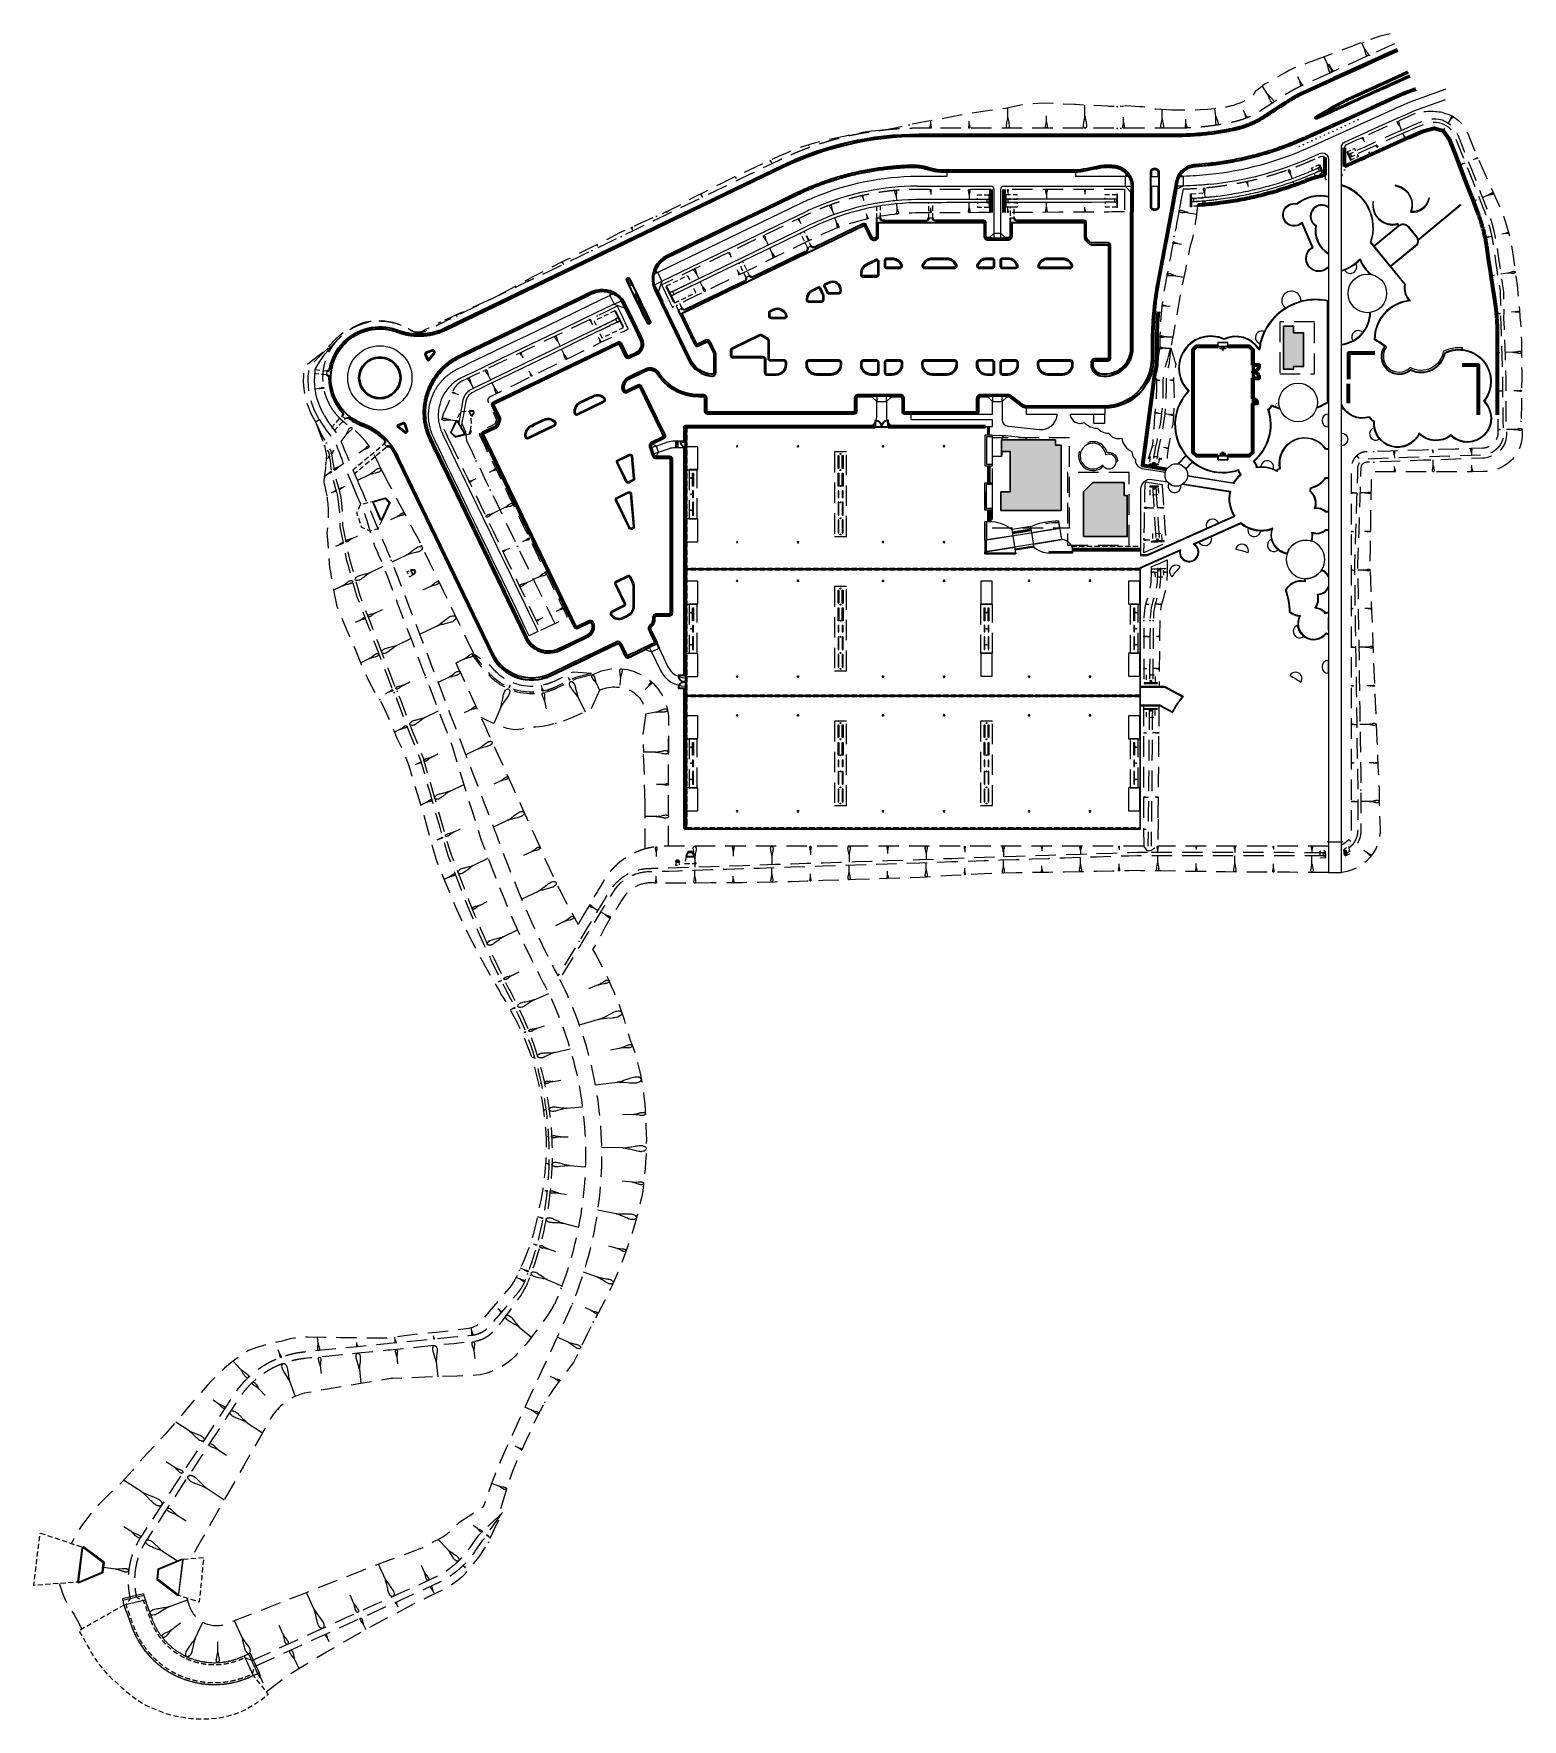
# Model space of a CAD drawing. Header units: metres. Extents: x 246420 to 246883, y 7418965 to 7419490.
import ezdxf

# ---------------------------------------------------------------- set-up
doc = ezdxf.new("R2010")
doc.units = ezdxf.units.M
for name, pattern in [('BORDER2', [22.225, 6.35, -3.175, 6.35, -3.175, 0, -3.175]), ('HIDDEN', [9.525, 6.35, -3.175]), ('HIDDEN3', [2.3813, 1.5875, -0.7938])]:
    doc.linetypes.add(name, pattern=pattern)
for name, color, linetype, lineweight in [('BATTER', 251, 'HIDDEN', 25), ('BATTER_BOTTOM', 251, 'HIDDEN', 25), ('BATTER_TICKS', 251, 'HIDDEN', 25), ('BUILDING_HATCH', 253, 'Continuous', 30), ('BUILDING_OUTLINE', 7, 'Continuous', 30), ('FENCE_1.05m', 10, 'FENCE_LINE', 70), ('FENCE_1.8m', 30, 'FENCE_LINE', 70), ('FENCE_2.4m', 90, 'FENCE_LINE', 70), ('FENCE_GATE', 10, 'Continuous', 35), ('FENCE_GATE_24', 90, 'Continuous', 70), ('LOCK_GATE', 5, 'FENCE_LINE', 20), ('MISC_HANDRAIL', 240, 'BORDER2', 50)]:
    doc.layers.add(name, color=color, linetype=linetype, lineweight=lineweight)
for name, color, linetype in [('BOLLARD', 170, 'Continuous'), ('BUILDING_OUTLINE_ROOF', 7, 'HIDDEN'), ('GOAL_POST', 190, 'Continuous'), ('GRADELINE', 251, 'HIDDEN'), ('MISC_CONCRETE', 7, 'Continuous'), ('MISC_CONCRETE_2', 7, 'Continuous'), ('MISC_CONCRETE_3_ES', 7, 'Continuous'), ('MISC_CONCRETE_HIDDEN', 252, 'HIDDEN3'), ('PLAYER_SHELTER', 194, 'Continuous'), ('SHELTER COLUMNS', 194, 'Continuous')]:
    doc.layers.add(name, color=color, linetype=linetype)
for name, color, linetype, lineweight, true_color in [('KERB_BACK', 7, 'Continuous', 35, 0x5fd2ff), ('KERB_LINE', 7, 'Continuous', 18, 0xb9b9b9), ('KERB_LIP', 7, 'Continuous', 35, 0x5fd2ff), ('KERB_TOP', 7, 'Continuous', 18, 0xb9b9b9)]:
    doc.layers.add(name, color=color, linetype=linetype, lineweight=lineweight, true_color=true_color)
doc.styles.get("Standard").update_dxf_attribs({"font": 'romans.shx', "width": 0.65})
doc.linetypes.add('FENCE_LINE', pattern='A,20,-1,["//",Standard,S=1,R=0,X=0,Y=-0.3],-3', length=24)

# ---------------------------------------------------------------- blocks, each defined once
blk = doc.blocks.new('Batter Tadpole2')
at = {"linetype": 'Continuous'}
for p, q in [((0, -0.0003), (0.0004, 0.0039)), ((0.0004, 0.0039), (0.0014, 0.0082)), ((0.0014, 0.0082), (0.0032, 0.0124)), ((0.0032, 0.0124), (0.0057, 0.0166)), ((0.0057, 0.0166), (0.017, 0.0336)), ((0.017, 0.0336), (0.0203, 0.0378)), ((0.0203, 0.0378), (0.0244, 0.0418)), ((0.0244, 0.0418), (0.0295, 0.0456)), ((0.0295, 0.0456), (0.0355, 0.0493)), ((0.0355, 0.0493), (0.0408, 0.052)), ((0.0408, 0.052), (0.047, 0.0545)), ((0.047, 0.0545), (0.0542, 0.0568)), ((0.0542, 0.0568), (0.0622, 0.059)), ((0.0622, 0.059), (0.0962, 0.0675)), ((0.0962, 0.0675), (0.1047, 0.0692)), ((0.1047, 0.0692), (0.1134, 0.0702)), ((0.1134, 0.0702), (0.1221, 0.0704)), ((0.1221, 0.0704), (0.131, 0.0698)), ((0.131, 0.0698), (0.1616, 0.0662)), ((0.1616, 0.0662), (0.1924, 0.0617)), ((0.1924, 0.0617), (0.2232, 0.0565)), ((0.2232, 0.0565), (0.2542, 0.0506)), ((0.2542, 0.0506), (0.3787, 0.0251)), ((0.3787, 0.0251), (0.4098, 0.0188)), ((0.4098, 0.0188), (0.4413, 0.0129)), ((0.4413, 0.0129), (0.4729, 0.0071)), ((0.4729, 0.0071), (0.5049, 0.0017)), ((0.5049, 0.0017), (0.511, 0.0008)), ((0.511, 0.0008), (0.5174, 0.0002)), ((0.5174, 0.0002), (0.5241, -0.0002)), ((0.0003, -0.0045), (0, -0.0003)), ((0.0014, -0.0087), (0.0003, -0.0045)), ((0.0032, -0.013), (0.0014, -0.0087)), ((0.0056, -0.0172), (0.0032, -0.013)), ((0.0169, -0.0342), (0.0056, -0.0172)), ((0.0202, -0.0384), (0.0169, -0.0342)), ((0.0243, -0.0423), (0.0202, -0.0384)), ((0.0294, -0.0462), (0.0243, -0.0423)), ((0.0353, -0.0498), (0.0294, -0.0462)), ((0.0407, -0.0525), (0.0353, -0.0498)), ((0.0469, -0.055), (0.0407, -0.0525)), ((0.054, -0.0574), (0.0469, -0.055)), ((0.062, -0.0596), (0.054, -0.0574)), ((0.096, -0.0681), (0.062, -0.0596)), ((0.1045, -0.0698), (0.096, -0.0681)), ((0.1132, -0.0708), (0.1045, -0.0698)), ((0.1219, -0.071), (0.1132, -0.0708)), ((0.1308, -0.0704), (0.1219, -0.071)), ((0.1614, -0.0668), (0.1308, -0.0704)), ((0.1922, -0.0624), (0.1614, -0.0668)), ((0.223, -0.0571), (0.1922, -0.0624)), ((0.254, -0.0512), (0.223, -0.0571)), ((0.3786, -0.0257), (0.254, -0.0512)), ((0.4098, -0.0195), (0.3786, -0.0257)), ((0.4412, -0.0135), (0.4098, -0.0195)), ((0.4729, -0.0078), (0.4412, -0.0135)), ((0.5049, -0.0024), (0.4729, -0.0078)), ((0.511, -0.0015), (0.5049, -0.0024)), ((0.5174, -0.0009), (0.511, -0.0015)), ((0.5241, -0.0005), (0.5174, -0.0009)), ((0.5241, -0.0002), (0.531, -0.0003)), ((0.531, -0.0003), (0.5241, -0.0005)), ((0.531, -0.0003), (1.0113, -0.0004))]:
    blk.add_line(p, q, dxfattribs=at)
blk = doc.blocks.new('combgoal')
at = {"layer": 'GOAL_POST', "flags": 128}
blk.add_lwpolyline([(15968.35, 10985.73), (15966.91, 10985.73), (15966.91, 10988.85), (15968.35, 10988.85)], close=True, dxfattribs=at)
at = {"layer": 'GOAL_POST'}
for points in [[(15968.35, 10988.77), (15966.99, 10988.77), (15966.99, 10985.81), (15968.35, 10985.81)], [(15968.27, 10985.81), (15968.27, 10988.77)]]:
    blk.add_lwpolyline(points, dxfattribs=at)
at = {"layer": 'GOAL_POST', "flags": 128}
for points in [[(15968.84, 10987.67), (15968.35, 10987.67)], [(15968.84, 10987.63), (15968.35, 10987.63)], [(15968.84, 10986.95), (15968.35, 10986.95)], [(15968.84, 10986.91), (15968.35, 10986.91)]]:
    blk.add_lwpolyline(points, dxfattribs=at)
at = {"layer": 'GOAL_POST'}
for points in [[(15968.84, 10986.39), (15968.88, 10986.39), (15968.88, 10988.19), (15968.84, 10988.19)], [(15968.84, 10986.39), (15968.88, 10986.39), (15968.88, 10988.19), (15968.84, 10988.19)], [(15968.88, 10987.37), (15969.1, 10987.37)], [(15968.88, 10987.21), (15969.1, 10987.21)]]:
    blk.add_lwpolyline(points, close=True, dxfattribs=at)
blk.add_circle((15969.26, 10987.29), 0.178, dxfattribs=at)
blk.add_circle((15969.26, 10987.29), 0.178, dxfattribs=at)
blk = doc.blocks.new('*U6')
at = {"layer": 'BOLLARD'}
blk.add_circle((0, 0), 0.075, dxfattribs=at)
blk = doc.blocks.new('*U7')
at = {"layer": 'BOLLARD', "color": 0, "linetype": 'ByBlock', "lineweight": -2, "transparency": 16777216}
for p, rotation in [((246821.38, 7419458.11), 204.4035347357098), ((246822.69, 7419458.7), 204.4035347357098), ((246823.99, 7419459.29), 204.4035347357098), ((246825.3, 7419459.89), 204.4035347357098), ((246826.61, 7419460.48), 204.4035347428076), ((246827.91, 7419461.07), 204.4035347428076), ((246829.22, 7419461.66), 204.4035347537217), ((246830.53, 7419462.26), 204.4035347357098), ((246831.83, 7419462.85), 204.4035347357098), ((246813.52, 7419454.58), 202.827515212321), ((246814.84, 7419455.15), 203.6544740389557), ((246816.15, 7419455.74), 204.4035347925544), ((246817.46, 7419456.33), 204.4035347357098), ((246818.77, 7419456.92), 204.4035347357098), ((246820.07, 7419457.51), 204.4035347553854)]:
    blk.add_blockref('*U6', p, dxfattribs=dict(at, rotation=rotation))

msp = doc.modelspace()

# ---------------------------------------------------------------- hatches: boundary and pattern name
at = {"layer": 'BUILDING_HATCH'}
h = msp.add_hatch(color=256, dxfattribs=at)
h.paths.add_polyline_path([(246811.78, 7419398.66), (246808.59, 7419398.66), (246808.59, 7419385.27), (246811.78, 7419385.27), (246811.78, 7419386.09), (246814.88, 7419386.09), (246814.88, 7419396.6), (246811.78, 7419396.6)])
h.paths.add_polyline_path([(246737.66, 7419363.3), (246720.87, 7419363.3), (246720.87, 7419358.51), (246720.98, 7419358.51), (246720.98, 7419359.71), (246723.57, 7419359.71), (246723.57, 7419347.09), (246720.72, 7419347.09), (246720.72, 7419341.37), (246739.49, 7419341.37), (246739.49, 7419345.26), (246739.46, 7419345.26), (246739.46, 7419361.7), (246739.41, 7419361.7), (246737.66, 7419361.7)])
h.paths.add_polyline_path([(246746.46, 7419347.15), (246746.46, 7419333.23), (246760.03, 7419333.23), (246760.03, 7419345.92), (246760.03, 7419346.02), (246759.03, 7419346.02), (246759.03, 7419350.02), (246749.33, 7419350.02)])

# ---------------------------------------------------------------- linework, layer by layer
at = {"layer": 'BATTER'}
msp.add_line((246577.61, 7419304.08), (246585.94, 7419308.09), dxfattribs=at)
at = {"layer": 'BATTER', "flags": 128}
for points in [[(246841.79, 7419489.63), (246838.65, 7419488.87), (246835.62, 7419487.8), (246835.62, 7419487.8), (246833.93, 7419487.18), (246833.56, 7419487.05), (246833.56, 7419487.05), (246829.22, 7419485.46), (246824.56, 7419483.64), (246821.24, 7419482.41)], [(246843.19, 7419486.53), (246840.31, 7419485.23), (246837.39, 7419483.9), (246837.39, 7419483.9), (246835.75, 7419483.16), (246835.4, 7419483), (246835.4, 7419483), (246831.2, 7419481.09), (246826.65, 7419479.03), (246823.43, 7419477.57)], [(246821.24, 7419482.41), (246816.55, 7419480.65), (246811.85, 7419478.9), (246811.38, 7419478.66), (246810.83, 7419478.4), (246810.54, 7419478.26), (246809.69, 7419477.81), (246809.13, 7419477.51), (246808.57, 7419477.2), (246807.74, 7419476.72), (246807.46, 7419476.55), (246806.38, 7419475.87), (246806.36, 7419475.86), (246806.34, 7419475.85), (246805.7, 7419475.42), (246805.53, 7419475.31), (246804.69, 7419474.89), (246803.84, 7419474.49), (246802.98, 7419474.09), (246802.25, 7419473.48), (246802.06, 7419473.33), (246801.52, 7419472.87), (246800.78, 7419472.27), (246799.95, 7419471.79), (246799.43, 7419470.82), (246799.02, 7419470.38), (246798.82, 7419470.17), (246798.57, 7419469.92), (246798.3, 7419469.65), (246797.82, 7419469.36), (246797.68, 7419469.28), (246797.05, 7419468.94), (246796.99, 7419468.91), (246796.41, 7419468.62), (246796.15, 7419468.5), (246795.75, 7419468.32), (246795.29, 7419468.12), (246795.09, 7419468.04), (246794.43, 7419467.79), (246794.42, 7419467.79), (246793.75, 7419467.56), (246793.53, 7419467.49), (246793.07, 7419467.35), (246792.63, 7419467.22), (246792.38, 7419467.16), (246791.97, 7419467.05), (246791.72, 7419467), (246791.68, 7419466.99), (246791.53, 7419466.95), (246790.86, 7419466.83), (246789.5, 7419466.61), (246787.24, 7419466.31), (246784.96, 7419466.09), (246782.68, 7419465.94), (246780.4, 7419465.86), (246778.13, 7419465.8), (246775.85, 7419465.81), (246774.95, 7419465.84), (246774.94, 7419465.84), (246774.94, 7419465.84)], [(246774.94, 7419465.84), (246773.88, 7419465.89), (246768.88, 7419466.12), (246764.88, 7419466.88), (246764.88, 7419466.88), (246763.88, 7419466.92), (246759.81, 7419467.17), (246759.81, 7419467.17), (246758.88, 7419467.11), (246758.65, 7419467.1), (246758.65, 7419467.1), (246758.04, 7419467.06), (246758.04, 7419467.06), (246757.9, 7419467.05), (246756.88, 7419466.97), (246756.88, 7419466.97), (246755.33, 7419466.98), (246755.33, 7419466.98), (246755.33, 7419466.98), (246755.33, 7419466.98), (246754.33, 7419467.03), (246754.33, 7419467.03), (246753.88, 7419467.06), (246748.88, 7419467.31), (246746.52, 7419467.43), (246743.88, 7419467.57), (246743.67, 7419467.58), (246738.88, 7419467.82), (246733.88, 7419468.04), (246728.88, 7419467.72), (246723.88, 7419466.83), (246722.13, 7419466.37), (246722.13, 7419466.37), (246718.88, 7419465.99), (246717.13, 7419465.73), (246717.13, 7419465.73), (246713.88, 7419465.25), (246708.88, 7419464.4), (246703.88, 7419463.47), (246702.35, 7419463.18), (246700.22, 7419462.79), (246698.88, 7419462.54), (246698.17, 7419462.41), (246697.51, 7419462.29), (246695.28, 7419461.87), (246693.75, 7419461.59), (246692.21, 7419461.27), (246692.21, 7419461.27), (246691.05, 7419461.02), (246688.37, 7419460.37), (246685.71, 7419459.85), (246685.02, 7419459.72), (246685.02, 7419459.72), (246684.87, 7419459.69), (246684.87, 7419459.69), (246683.04, 7419459.53)], [(246849.57, 7419464.78), (246845.03, 7419462.71), (246844.67, 7419462.55), (246844.67, 7419462.55), (246840.48, 7419460.65), (246835.92, 7419458.58), (246832.71, 7419457.12), (246832.71, 7419457.12), (246831.37, 7419456.52), (246828.21, 7419455.09)], [(246683.04, 7419459.53), (246680.36, 7419459.27), (246677.69, 7419458.9), (246675.06, 7419458.34), (246672.43, 7419457.75), (246669.78, 7419457.25), (246667.13, 7419456.68), (246664.5, 7419456.05), (246661.88, 7419455.34), (246659.28, 7419454.57), (246656.72, 7419453.66), (246654.21, 7419452.62), (246651.73, 7419451.51), (246651.34, 7419451.33), (246647.15, 7419449.41), (246642.6, 7419447.32), (246638.1, 7419445.16), (246633.62, 7419442.93), (246629.15, 7419440.69), (246624.67, 7419438.46), (246620.29, 7419436.03), (246615.79, 7419433.86), (246613.62, 7419432.89), (246613.62, 7419432.89), (246611.23, 7419431.81), (246607.78, 7419430.24), (246607.78, 7419430.24), (246607.53, 7419430.13), (246607.53, 7419430.13), (246606.68, 7419429.74), (246606.06, 7419429.46), (246606.06, 7419429.46), (246602.13, 7419427.66), (246602.13, 7419427.66), (246597.69, 7419425.35), (246593.23, 7419423.09), (246593.1, 7419423.03), (246593.1, 7419423.03), (246591.65, 7419422.31), (246591.65, 7419422.31), (246591.41, 7419422.19), (246591.41, 7419422.19), (246588.75, 7419420.87), (246586.52, 7419419.76), (246586.52, 7419419.76), (246584.27, 7419418.64), (246579.81, 7419416.38), (246575.37, 7419414.09), (246570.95, 7419411.73), (246566.55, 7419409.34), (246562.11, 7419407.04)], [(246847.05, 7419457.32), (246842.85, 7419455.41), (246838.3, 7419453.35), (246835.08, 7419451.89), (246835.08, 7419451.89), (246833.75, 7419451.28), (246827.63, 7419448.51)], [(246821.63, 7419450.35), (246821.63, 7419448.61), (246821.63, 7419448.55), (246821.63, 7419448.55), (246821.63, 7419447.26), (246821.63, 7419447.26), (246821.63, 7419445.26), (246821.63, 7419445.26), (246821.63, 7419445.26), (246821.63, 7419444.61), (246821.63, 7419444.61), (246822.13, 7419443.61), (246822.63, 7419442.61)], [(246717.63, 7419441.22), (246717.63, 7419439.22), (246717.63, 7419438.22), (246717.63, 7419437.22), (246717.63, 7419436.22), (246717.63, 7419435.22), (246717.63, 7419434.22), (246717.63, 7419433.99)], [(246721.63, 7419441.22), (246721.63, 7419439.22), (246721.63, 7419438.22), (246721.63, 7419437.22), (246721.63, 7419436.22), (246721.63, 7419435.22), (246721.63, 7419434.22), (246721.63, 7419434.01)], [(246759.18, 7419441.22), (246755.33, 7419441.22), (246755.33, 7419441.22), (246755.33, 7419441.22), (246755.33, 7419441.22), (246754.33, 7419441.22), (246754.33, 7419441.22), (246753.88, 7419441.22), (246748.88, 7419441.22), (246746.52, 7419441.22), (246743.88, 7419441.22), (246743.67, 7419441.22), (246738.88, 7419441.22), (246733.88, 7419441.22), (246728.88, 7419441.22), (246723.88, 7419441.22), (246721.63, 7419441.22)], [(246759.18, 7419441.22), (246759.18, 7419438.35), (246759.18, 7419437.35), (246759.18, 7419436.35), (246759.18, 7419436.09), (246759.18, 7419435.35), (246759.18, 7419434.35), (246759.18, 7419434.18)], [(246777.39, 7419441.25), (246776.95, 7419438.9), (246776.77, 7419437.92), (246776.64, 7419437.23), (246776.58, 7419436.94), (246776.4, 7419435.95), (246776.21, 7419434.97), (246776.12, 7419434.49), (246776.12, 7419434.49)], [(246759.18, 7419434.19), (246755.33, 7419434.18), (246755.33, 7419434.18), (246755.33, 7419434.18), (246755.33, 7419434.18), (246754.33, 7419434.17), (246754.33, 7419434.17), (246753.88, 7419434.17), (246748.88, 7419434.14), (246746.52, 7419434.13), (246743.88, 7419434.12), (246743.67, 7419434.12), (246738.88, 7419434.1), (246733.88, 7419434.07), (246728.88, 7419434.05), (246723.88, 7419434.02), (246721.63, 7419434.01)], [(246781.91, 7419436.44), (246781.42, 7419432.47), (246781.28, 7419431.48), (246781.12, 7419430.5), (246780.95, 7419429.51), (246780.77, 7419428.53), (246780.6, 7419427.54), (246780.42, 7419426.56), (246780.25, 7419425.57), (246780.25, 7419425.57), (246779.94, 7419424.61), (246779.63, 7419423.65), (246779.63, 7419423.65), (246779.42, 7419422.67), (246779.22, 7419421.69), (246779.02, 7419420.72), (246778.81, 7419419.74), (246778.61, 7419418.76), (246778.41, 7419417.78), (246778.21, 7419416.8), (246778, 7419415.82), (246777.8, 7419414.84), (246777.6, 7419413.86), (246777.39, 7419412.88), (246777.19, 7419411.9), (246776.99, 7419410.92), (246776.96, 7419410.8), (246776.8, 7419410.01), (246776.63, 7419409.1), (246776.47, 7419408.19), (246776.31, 7419407.28), (246776.15, 7419406.37), (246776, 7419405.46), (246775.84, 7419404.55), (246775.68, 7419403.64), (246775.52, 7419402.73), (246775.36, 7419401.81), (246775.19, 7419400.89), (246775.03, 7419399.98), (246774.87, 7419399.06), (246774.7, 7419398.13), (246774.53, 7419397.21), (246774.37, 7419396.28), (246774.2, 7419395.35), (246774.03, 7419394.42), (246773.91, 7419393.71), (246773.86, 7419393.47), (246773.83, 7419393.29), (246773.65, 7419392.47), (246773.51, 7419391.86)], [(246615.18, 7419411.52), (246615.84, 7419410.15), (246616.27, 7419409.25), (246616.71, 7419408.35), (246617.14, 7419407.45), (246617.27, 7419407.17), (246617.27, 7419407.17)], [(246562.11, 7419407.04), (246557.55, 7419404.99), (246552.99, 7419402.93), (246551.39, 7419402.2), (246551.39, 7419402.2), (246548.43, 7419400.87), (246546.63, 7419400.01), (246546.63, 7419400.01), (246546.63, 7419400.01)], [(246617.31, 7419407.11), (246617.48, 7419406.75), (246617.48, 7419406.75), (246618.56, 7419404.51)], [(246511.65, 7419392.23), (246512.12, 7419392.82), (246512.42, 7419393.18), (246513.23, 7419394.09), (246514.09, 7419394.93), (246514.96, 7419395.75), (246514.96, 7419395.75), (246515.87, 7419396.52), (246516.83, 7419397.23), (246517.88, 7419397.8), (246518.95, 7419398.29), (246520.02, 7419398.79), (246521.06, 7419399.33), (246522.17, 7419399.75), (246523.31, 7419400.04), (246524.47, 7419400.22), (246525.64, 7419400.34), (246526.81, 7419400.4), (246527.98, 7419400.39), (246529.14, 7419400.3), (246530.3, 7419400.13), (246531.44, 7419399.9), (246532.56, 7419399.6), (246533.66, 7419399.22), (246534.74, 7419398.78), (246535.79, 7419398.28), (246536.8, 7419397.71), (246537.22, 7419397.45), (246537.26, 7419397.43), (246537.55, 7419397.28), (246537.84, 7419397.15), (246538.14, 7419397.04), (246538.44, 7419396.96), (246538.75, 7419396.9), (246539.07, 7419396.87), (246539.38, 7419396.86), (246539.69, 7419396.86), (246540, 7419396.89), (246540.3, 7419396.96), (246540.6, 7419397.04), (246540.89, 7419397.13), (246540.98, 7419397.17), (246540.95, 7419397.26), (246541.14, 7419397.34), (246541.4, 7419397.47), (246541.43, 7419397.49), (246541.83, 7419397.68), (246542.74, 7419398.1), (246543.64, 7419398.53), (246544.54, 7419398.97), (246545.44, 7419399.42), (246546.33, 7419399.86), (246546.63, 7419400.01), (246546.63, 7419400.01)], [(246601.4, 7419404.87), (246600.07, 7419404.23), (246600.07, 7419404.23), (246597.39, 7419402.94), (246595.15, 7419401.86), (246595.15, 7419401.86), (246592.89, 7419400.77), (246588.39, 7419398.6), (246583.88, 7419396.43), (246579.38, 7419394.26), (246574.87, 7419392.08), (246570.37, 7419389.91), (246565.87, 7419387.74), (246561.36, 7419385.57), (246559.78, 7419384.8), (246559.78, 7419384.8), (246556.86, 7419383.4), (246555.06, 7419382.53), (246555.06, 7419382.53)], [(246601.4, 7419404.87), (246602.47, 7419402.64), (246602.91, 7419401.74), (246603.34, 7419400.84), (246603.77, 7419399.94), (246603.87, 7419399.74), (246603.87, 7419399.74)], [(246604.81, 7419397.79), (246604.74, 7419397.94), (246604.68, 7419398.07), (246604.46, 7419398.52), (246604.31, 7419398.84), (246604.27, 7419398.92), (246604.24, 7419398.97), (246604.02, 7419399.43), (246603.87, 7419399.74), (246603.87, 7419399.74), (246603.87, 7419399.74)], [(246507.58, 7419368.88), (246507.17, 7419369.57), (246506.43, 7419370.96), (246505.78, 7419372.4), (246505.22, 7419373.87), (246504.75, 7419375.37), (246504.37, 7419376.89), (246504.33, 7419377.07), (246504.09, 7419378.43), (246503.89, 7419379.98), (246503.82, 7419381.53), (246503.85, 7419383.09), (246503.97, 7419384.64), (246503.99, 7419384.81), (246504.18, 7419386.17), (246504.18, 7419386.17), (246504.18, 7419386.17), (246504.19, 7419386.17), (246504.19, 7419386.17), (246505.74, 7419387.42), (246507.15, 7419388.53), (246508.46, 7419389.53), (246509.69, 7419390.45), (246510.87, 7419391.27), (246510.87, 7419391.27), (246511.65, 7419392.23)], [(246773.51, 7419391.86), (246773.64, 7419391.47), (246773.97, 7419390.47), (246774.3, 7419389.47), (246774.37, 7419389.26), (246774.63, 7419388.44), (246774.98, 7419387.39), (246775.15, 7419386.86), (246775.15, 7419386.86), (246775.02, 7419386.32), (246774.75, 7419385.22), (246774.55, 7419384.08), (246774.43, 7419382.89), (246774.41, 7419381.86), (246774.42, 7419381.61), (246774.47, 7419380.16), (246774.5, 7419379.16), (246774.52, 7419378.6), (246774.58, 7419376.92), (246774.6, 7419376.45), (246774.56, 7419373.73), (246774.38, 7419371.02), (246774.16, 7419368.31), (246774.07, 7419367.5), (246773.96, 7419367.52), (246773.67, 7419365.64), (246773.19, 7419362.96), (246773.1, 7419362.47), (246772.77, 7419360.64), (246772.45, 7419358.38), (246772.33, 7419356.1), (246772.28, 7419354.22)], [(246507.57, 7419368.88), (246508.11, 7419367.56), (246508.72, 7419366.26), (246509.39, 7419364.95), (246510.14, 7419363.65), (246510.93, 7419362.33), (246510.93, 7419362.33), (246511.76, 7419360.95), (246512.2, 7419360.11), (246512.38, 7419359.37), (246512.56, 7419358.41), (246512.71, 7419357.51), (246512.85, 7419356.67), (246512.97, 7419355.89), (246513.09, 7419355.16), (246513.2, 7419354.47), (246513.3, 7419353.82), (246513.41, 7419353.2), (246513.52, 7419352.6), (246513.59, 7419352.2), (246513.7, 7419351.82), (246515, 7419347.32), (246515, 7419347.32)], [(246507.57, 7419368.88), (246508.07, 7419367.53), (246508.59, 7419366.15), (246509.13, 7419364.7), (246509.7, 7419363.17), (246510.3, 7419361.56), (246510.3, 7419361.56), (246511.17, 7419360.14), (246511.64, 7419359.29), (246511.79, 7419358.57), (246511.92, 7419357.63), (246512.04, 7419356.77), (246512.14, 7419355.97), (246512.23, 7419355.22), (246512.31, 7419354.53), (246512.39, 7419353.88), (246512.47, 7419353.27), (246512.55, 7419352.69), (246512.63, 7419352.14), (246512.69, 7419351.77), (246512.8, 7419351.39), (246514.1, 7419346.89), (246514.1, 7419346.89)], [(246549.15, 7419363.09), (246549.71, 7419361.92), (246550.45, 7419360.4), (246550.45, 7419360.4), (246551.88, 7419357.42), (246553.22, 7419354.65), (246553.22, 7419354.65), (246554.06, 7419352.92), (246556.23, 7419348.41), (246557.56, 7419345.65), (246557.56, 7419345.65), (246558.4, 7419343.91), (246558.83, 7419343.01), (246558.83, 7419343.01), (246560.28, 7419340), (246560.28, 7419340), (246560.57, 7419339.41), (246562.74, 7419334.9), (246564.92, 7419330.4), (246566, 7419328.16), (246566, 7419328.16), (246567.09, 7419325.9), (246569.26, 7419321.39), (246571.43, 7419316.89), (246573.6, 7419312.38), (246575.78, 7419307.88), (246576.6, 7419306.17), (246576.6, 7419306.17), (246577.61, 7419304.08)], [(246528.15, 7419353.67), (246528.18, 7419353.62), (246528.18, 7419353.62), (246528.45, 7419353.11), (246528.45, 7419353.11), (246529.06, 7419351.96), (246529.85, 7419350.46), (246529.85, 7419350.46), (246531.4, 7419347.54), (246532.84, 7419344.83), (246532.84, 7419344.83), (246533.75, 7419343.12), (246536.09, 7419338.7), (246537.53, 7419335.99), (246537.53, 7419335.99), (246538.43, 7419334.28), (246538.9, 7419333.4), (246538.9, 7419333.4), (246540.47, 7419330.45), (246540.47, 7419330.45), (246540.76, 7419329.85), (246542.93, 7419325.35), (246545.1, 7419320.84), (246546.18, 7419318.6), (246546.18, 7419318.6), (246547.27, 7419316.34), (246549.44, 7419311.84), (246551.62, 7419307.33), (246553.79, 7419302.83), (246555.96, 7419298.32), (246556.78, 7419296.61)], [(246765.87, 7419355.23), (246766.45, 7419355.14), (246766.45, 7419355.14), (246768.27, 7419354.85), (246768.27, 7419354.85), (246769.6, 7419354.64), (246772.18, 7419354.23)], [(246765.55, 7419350.22), (246765.44, 7419347.14), (246765.42, 7419346.25), (246765.35, 7419342.16), (246765.27, 7419337.16), (246765.2, 7419332.66), (246765.2, 7419332.66), (246765.19, 7419332.16), (246765.13, 7419328.16)], [(246765.66, 7419350.2), (246767.49, 7419349.92), (246767.49, 7419349.92), (246768.82, 7419349.7), (246770.92, 7419349.37)], [(246770.92, 7419349.37), (246771.02, 7419347.08), (246771.07, 7419346.25), (246771.33, 7419342.16), (246771.65, 7419337.16), (246772.03, 7419331.24)], [(246514.13, 7419346.85), (246514.24, 7419346.25), (246514.24, 7419346.25), (246514.46, 7419344.93), (246514.72, 7419343.16), (246514.72, 7419343.16), (246515.04, 7419339.65), (246515.06, 7419336.25), (246515.06, 7419336.25), (246515.47, 7419334.31), (246516.49, 7419329.25), (246517.1, 7419326.13), (246517.1, 7419326.13), (246517.64, 7419324.25), (246517.92, 7419323.28), (246517.92, 7419323.28), (246518.86, 7419320.03), (246518.85, 7419320.02), (246519.03, 7419319.37), (246520.42, 7419314.49), (246522.22, 7419309.81), (246523.11, 7419307.48), (246523.11, 7419307.48), (246524.01, 7419305.12), (246525.8, 7419300.43), (246527.6, 7419295.75), (246529.39, 7419291.06), (246531.18, 7419286.38), (246532.01, 7419284.67), (246532.01, 7419284.67), (246532.85, 7419282.49), (246532.85, 7419282.49), (246532.85, 7419282.48), (246532.85, 7419282.48), (246532.85, 7419282.48), (246532.85, 7419282.48), (246533.12, 7419281.76), (246533.12, 7419281.76), (246534.92, 7419277.07), (246536.71, 7419272.39), (246538.63, 7419267.76), (246540.18, 7419263.7), (246540.18, 7419263.7), (246540.37, 7419263.05), (246541.76, 7419258.17), (246543.16, 7419253.29), (246543.16, 7419253.29), (246544.55, 7419248.41), (246545.94, 7419243.54), (246547.34, 7419238.66), (246548.59, 7419234.45), (246548.59, 7419234.45), (246548.83, 7419233.82), (246550.62, 7419229.14), (246552.41, 7419224.45), (246552.82, 7419223.39), (246554.23, 7419219.77), (246556.11, 7419215.13), (246558.06, 7419210.52), (246560.09, 7419205.95), (246560.18, 7419205.74), (246562.09, 7419201.61), (246562.09, 7419201.61), (246562.19, 7419201.41), (246564.35, 7419196.9), (246566.59, 7419192.43), (246566.81, 7419192), (246566.81, 7419192), (246567.04, 7419191.55), (246567.53, 7419190.64), (246568.12, 7419189.53), (246568.34, 7419189.12), (246569.12, 7419187.6), (246569.88, 7419186.05), (246570.61, 7419184.5), (246571.32, 7419182.93), (246572, 7419181.35), (246572.65, 7419179.75), (246573.28, 7419178.14), (246573.88, 7419176.52), (246574.46, 7419174.89), (246575.01, 7419173.25), (246575.53, 7419171.6), (246576.03, 7419169.94), (246576.5, 7419168.26), (246576.94, 7419166.58), (246577.35, 7419164.89), (246577.73, 7419163.19), (246578.09, 7419161.49), (246578.42, 7419159.77), (246578.72, 7419158.05), (246578.99, 7419156.32), (246579.23, 7419154.59), (246579.45, 7419152.85), (246579.63, 7419151.11), (246579.79, 7419149.36), (246579.91, 7419147.61), (246580.01, 7419145.85), (246580.08, 7419144.09), (246580.12, 7419142.33), (246580.13, 7419140.57), (246580.11, 7419138.8), (246580.06, 7419137.04), (246579.98, 7419135.27), (246579.87, 7419133.5), (246579.73, 7419131.74), (246579.56, 7419129.97), (246579.36, 7419128.2), (246579.13, 7419126.44), (246578.88, 7419124.68), (246578.59, 7419122.93), (246578.27, 7419121.17), (246577.92, 7419119.42), (246577.55, 7419117.68), (246577.14, 7419115.94), (246576.71, 7419114.2), (246576.24, 7419112.47), (246575.75, 7419110.75), (246575.23, 7419109.03), (246574.67, 7419107.32), (246574.09, 7419105.62), (246573.48, 7419103.93), (246573.48, 7419103.93), (246572.84, 7419102.25), (246572.58, 7419101.58)], [(246515.03, 7419347.28), (246515.14, 7419346.69), (246515.14, 7419346.69), (246515.37, 7419345.36), (246515.62, 7419343.6), (246515.62, 7419343.6), (246515.94, 7419340.09), (246515.96, 7419336.68), (246515.96, 7419336.68), (246516.37, 7419334.74), (246517.39, 7419329.68), (246518, 7419326.57), (246518, 7419326.57), (246518.54, 7419324.69), (246518.82, 7419323.71), (246518.82, 7419323.71), (246519.76, 7419320.46), (246519.75, 7419320.46), (246519.93, 7419319.8), (246521.33, 7419314.93), (246523.12, 7419310.24), (246524.01, 7419307.91), (246524.01, 7419307.91), (246524.91, 7419305.56), (246526.7, 7419300.87), (246528.5, 7419296.18), (246530.29, 7419291.5), (246532.08, 7419286.81), (246532.91, 7419285.1), (246532.91, 7419285.1), (246533.75, 7419282.92), (246533.75, 7419282.92), (246533.75, 7419282.92), (246533.75, 7419282.92), (246533.75, 7419282.92), (246533.75, 7419282.92), (246534.03, 7419282.2), (246534.03, 7419282.2), (246535.82, 7419277.51), (246537.61, 7419272.82), (246539.53, 7419268.2), (246541.08, 7419264.13), (246541.08, 7419264.13), (246541.27, 7419263.48), (246542.66, 7419258.61), (246544.06, 7419253.73), (246544.06, 7419253.73), (246545.45, 7419248.85), (246546.84, 7419243.97), (246548.24, 7419239.09), (246549.49, 7419234.88), (246549.49, 7419234.88), (246549.73, 7419234.26), (246551.52, 7419229.57), (246553.31, 7419224.88), (246553.72, 7419223.83), (246555.13, 7419220.21), (246557.01, 7419215.57), (246558.96, 7419210.96), (246560.99, 7419206.38), (246561.08, 7419206.17), (246562.99, 7419202.04), (246562.99, 7419202.04), (246563.09, 7419201.84), (246565.25, 7419197.34), (246567.49, 7419192.86), (246567.71, 7419192.43), (246567.71, 7419192.43), (246567.94, 7419191.99), (246568.44, 7419191.06), (246569.03, 7419189.95), (246569.25, 7419189.53), (246570.04, 7419187.99), (246570.8, 7419186.43), (246571.54, 7419184.86), (246572.25, 7419183.28), (246572.94, 7419181.68), (246573.6, 7419180.07), (246574.24, 7419178.44), (246574.84, 7419176.81), (246575.42, 7419175.16), (246575.98, 7419173.5), (246576.51, 7419171.84), (246577, 7419170.16), (246577.48, 7419168.47), (246577.92, 7419166.77), (246578.33, 7419165.06), (246578.72, 7419163.35), (246579.08, 7419161.62), (246579.41, 7419159.89), (246579.71, 7419158.16), (246579.99, 7419156.41), (246580.23, 7419154.66), (246580.44, 7419152.91), (246580.63, 7419151.15), (246580.79, 7419149.38), (246580.91, 7419147.61), (246581.01, 7419145.84), (246581.08, 7419144.06), (246581.12, 7419142.29), (246581.12, 7419140.51), (246581.1, 7419138.72), (246581.05, 7419136.94), (246580.97, 7419135.16), (246580.86, 7419133.37), (246580.72, 7419131.59), (246580.55, 7419129.81), (246580.35, 7419128.03), (246580.11, 7419126.25), (246579.85, 7419124.47), (246579.56, 7419122.7), (246579.24, 7419120.93), (246578.89, 7419119.16), (246578.51, 7419117.4), (246578.1, 7419115.65), (246577.66, 7419113.89), (246577.19, 7419112.15), (246576.69, 7419110.41), (246576.16, 7419108.68), (246575.6, 7419106.95), (246575.02, 7419105.24), (246574.4, 7419103.53), (246574.4, 7419103.53), (246573.75, 7419101.83), (246573.48, 7419101.16)], [(246765.3, 7419328.24), (246767.1, 7419329.05), (246768.02, 7419329.45), (246771.67, 7419331.08), (246772.03, 7419331.24)], [(246767.42, 7419323.51), (246767.42, 7419323.16), (246767.42, 7419322.16), (246767.42, 7419321.16), (246767.41, 7419320.16), (246767.35, 7419319.16), (246767.24, 7419318.16), (246767.08, 7419317.16), (246766.86, 7419316.16), (246766.6, 7419315.16), (246766.31, 7419314.16), (246766.02, 7419313.16), (246765.75, 7419312.16), (246765.53, 7419311.16), (246765.36, 7419310.16), (246765.25, 7419309.16), (246765.18, 7419308.16), (246765.17, 7419307.16), (246765.17, 7419307.16), (246765.17, 7419302.16), (246765.17, 7419297.16), (246765.17, 7419292.16), (246765.17, 7419287.16), (246765.17, 7419286.62)], [(246767.34, 7419323.68), (246769.14, 7419324.48), (246770.06, 7419324.89), (246772.44, 7419325.95)], [(246772.44, 7419325.95), (246772.41, 7419323.16), (246772.41, 7419322.16), (246772.4, 7419321.16), (246772.38, 7419320.16), (246772.31, 7419319.16), (246772.2, 7419318.16), (246772.04, 7419317.16), (246771.83, 7419316.16), (246771.56, 7419315.16), (246771.28, 7419314.16), (246771, 7419313.16), (246770.73, 7419312.16), (246770.51, 7419311.16), (246770.34, 7419310.16), (246770.22, 7419309.16), (246770.15, 7419308.16), (246770.13, 7419307.16), (246770.13, 7419307.16), (246770.09, 7419302.16), (246770.04, 7419297.16), (246770, 7419292.16), (246769.96, 7419287.16), (246769.96, 7419286.62)], [(246551.17, 7419293.9), (246552.16, 7419291.8), (246552.16, 7419291.8), (246552.16, 7419291.8), (246552.16, 7419291.8), (246552.16, 7419291.8), (246552.16, 7419291.8), (246552.49, 7419291.1), (246552.49, 7419291.1), (246554.63, 7419286.58), (246556.72, 7419282.04), (246558.77, 7419277.47), (246560.56, 7419273.52), (246560.56, 7419273.52), (246560.83, 7419272.92), (246562.89, 7419268.36), (246565, 7419263.83), (246565, 7419263.83), (246567.06, 7419259.27), (246569.11, 7419254.71), (246571.17, 7419250.15), (246572.95, 7419246.2), (246572.95, 7419246.2), (246573.23, 7419245.59), (246575.3, 7419241.04), (246577.37, 7419236.49), (246577.82, 7419235.45), (246579.39, 7419231.91), (246581.5, 7419227.38), (246583.69, 7419222.88), (246585.95, 7419218.42), (246586.06, 7419218.22), (246589.18, 7419212.6)], [(246595.9, 7419285.43), (246593.22, 7419279.49), (246593.22, 7419279.49), (246587.17, 7419276.89), (246586.36, 7419276.49), (246586.36, 7419276.49), (246585.36, 7419276.09), (246584.36, 7419275.74), (246583.34, 7419275.42), (246582.31, 7419275.14), (246582.31, 7419275.14), (246580.25, 7419274.58), (246578.15, 7419274.18), (246576.02, 7419273.92), (246573.87, 7419273.83), (246573.5, 7419273.82), (246571.66, 7419273.34), (246569.38, 7419273.13), (246567.16, 7419273.47), (246565.04, 7419274.22), (246562.97, 7419275.08), (246560.93, 7419276.02), (246559.02, 7419276.91)], [(246595.9, 7419285.43), (246596.68, 7419285.77), (246596.78, 7419285.81), (246597.41, 7419286.01), (246598.05, 7419286.18), (246598.7, 7419286.31), (246599.35, 7419286.4), (246600, 7419286.44), (246600.65, 7419286.45), (246601.29, 7419286.41), (246601.93, 7419286.37), (246602.56, 7419286.29), (246603.19, 7419286.17), (246603.8, 7419286.01), (246604.41, 7419285.81), (246604.99, 7419285.57), (246605.56, 7419285.29), (246606.1, 7419284.98), (246606.62, 7419284.62), (246607.11, 7419284.24), (246607.58, 7419283.83), (246608.01, 7419283.38), (246608.4, 7419282.91), (246608.76, 7419282.41), (246609.08, 7419281.89), (246609.36, 7419281.36), (246609.6, 7419280.8), (246609.8, 7419280.24), (246609.95, 7419279.67), (246610.06, 7419279.09), (246610.12, 7419278.51), (246610.15, 7419277.94), (246610.13, 7419277.37), (246610.07, 7419276.81), (246609.97, 7419276.26), (246609.95, 7419276.16), (246609.32, 7419271.12), (246609.54, 7419266.12), (246609.54, 7419266.12)], [(246765.12, 7419280.62), (246765.12, 7419277.16), (246765.12, 7419272.16), (246765.12, 7419267.16), (246765.12, 7419262.16), (246765.12, 7419257.16), (246765.12, 7419252.16), (246765.12, 7419247.16), (246765.12, 7419245.37), (246765.12, 7419245.37), (246765.12, 7419242.57), (246765.12, 7419242.58), (246765.12, 7419242.17), (246765.15, 7419237.17), (246765.15, 7419236.9)], [(246769.86, 7419280.62), (246769.83, 7419277.16), (246769.79, 7419272.16), (246769.75, 7419267.16), (246769.71, 7419262.16), (246769.66, 7419257.16), (246769.62, 7419252.16), (246769.58, 7419247.16), (246769.57, 7419245.37)], [(246617.32, 7419236.89), (246617.32, 7419246.12), (246617.32, 7419251.12), (246617.32, 7419256.12), (246617.32, 7419261.12), (246617.32, 7419266.12), (246617.32, 7419270.23), (246617.32, 7419270.23), (246617.32, 7419270.3)], [(246610.03, 7419249.68), (246609.95, 7419253.67), (246609.84, 7419258.67), (246609.65, 7419263.67), (246609.56, 7419265.63)], [(246610.11, 7419236.08), (246610.03, 7419249.68)], [(246769.61, 7419245.37), (246769.54, 7419236.89), (246767.36, 7419235.5), (246766.36, 7419235.5), (246765.17, 7419236.89), (246763.18, 7419236.89)], [(246822.63, 7419236.89), (246820.49, 7419236.89), (246815.49, 7419236.89), (246810.49, 7419236.89), (246805.49, 7419236.89), (246800.49, 7419236.89), (246795.49, 7419236.89), (246790.49, 7419236.89), (246785.49, 7419236.89), (246780.49, 7419236.89), (246775.49, 7419236.89), (246770.49, 7419236.89), (246769.54, 7419236.89)], [(246822.63, 7419228.69), (246820.49, 7419228.7), (246815.49, 7419228.72), (246810.49, 7419228.79), (246805.49, 7419228.86), (246800.49, 7419228.86), (246795.49, 7419228.86), (246790.49, 7419228.92), (246785.49, 7419228.99), (246780.49, 7419229.06), (246775.49, 7419229.13), (246770.49, 7419229.2), (246769.34, 7419229.22), (246769.34, 7419229.22), (246765.49, 7419229.27), (246764.17, 7419229.29), (246764.17, 7419229.29), (246763.18, 7419229.31), (246760.49, 7419229.25), (246755.49, 7419229.15), (246750.49, 7419229.05), (246745.49, 7419228.96), (246740.49, 7419228.86), (246735.49, 7419228.77), (246730.49, 7419228.68), (246725.49, 7419228.59), (246720.49, 7419228.5), (246715.49, 7419228.33), (246710.49, 7419228.04), (246705.49, 7419227.76), (246700.49, 7419227.48), (246695.49, 7419227.19), (246690.49, 7419227.03), (246685.49, 7419226.87), (246680.49, 7419226.7), (246675.49, 7419226.54), (246670.49, 7419226.37), (246665.49, 7419226.2), (246660.49, 7419226.04), (246655.49, 7419225.87), (246650.49, 7419225.77), (246645.49, 7419225.66), (246640.49, 7419225.56), (246635.49, 7419225.51), (246630.49, 7419225.47), (246625.49, 7419225.43), (246620.49, 7419225.39), (246620.09, 7419225.39), (246620.09, 7419225.43), (246617.32, 7419225.42), (246616.05, 7419225.42), (246615.79, 7419225.41), (246615.19, 7419225.39), (246614.58, 7419225.4), (246614.22, 7419225.4), (246614.09, 7419225.41), (246613.97, 7419225.41), (246613.84, 7419225.42), (246613.59, 7419225.43), (246613.33, 7419225.44), (246613.07, 7419225.46), (246612.8, 7419225.48), (246612.66, 7419225.49), (246612.53, 7419225.5), (246612.25, 7419225.52), (246611.97, 7419225.53), (246611.69, 7419225.52), (246611.41, 7419225.51), (246611.27, 7419225.5), (246611.13, 7419225.49), (246610.85, 7419225.47), (246610.56, 7419225.43), (246610.28, 7419225.39), (246609.99, 7419225.34), (246609.85, 7419225.31), (246609.71, 7419225.28), (246609.42, 7419225.22), (246609.13, 7419225.14), (246608.85, 7419225.06), (246608.56, 7419224.97), (246608.42, 7419224.92), (246608.28, 7419224.87), (246608, 7419224.76), (246607.72, 7419224.64), (246607.44, 7419224.51), (246607.17, 7419224.38), (246607.03, 7419224.31), (246606.89, 7419224.23), (246606.62, 7419224.08), (246606.36, 7419223.92), (246606.1, 7419223.75), (246605.84, 7419223.57), (246605.71, 7419223.48), (246605.59, 7419223.38), (246605.34, 7419223.19), (246605.09, 7419222.98), (246604.86, 7419222.77), (246604.63, 7419222.55), (246604.51, 7419222.44), (246604.4, 7419222.33), (246604.18, 7419222.09), (246604.06, 7419221.95), (246602.54, 7419219.7), (246602.28, 7419219.28), (246602.02, 7419218.85), (246601.22, 7419217.58), (246600.91, 7419217.18), (246599.72, 7419215.56), (246599.46, 7419215.13), (246597.55, 7419211.61), (246597.32, 7419211.17), (246595.96, 7419208.57), (246595.96, 7419208.57), (246594.94, 7419206.77), (246593.76, 7419204.93)], [(246593.7, 7419204.96), (246593.94, 7419204.52), (246594.59, 7419203.35), (246595.37, 7419201.93), (246595.65, 7419201.41), (246596.68, 7419199.44), (246597.67, 7419197.45), (246598.62, 7419195.45), (246599.54, 7419193.42), (246600.41, 7419191.37), (246601.25, 7419189.31), (246602.04, 7419187.23), (246602.78, 7419185.12), (246603.49, 7419183.01), (246604.16, 7419180.88), (246604.78, 7419178.73), (246605.43, 7419176.59), (246606.21, 7419174.47), (246606.95, 7419172.33), (246607.6, 7419170.16), (246608.11, 7419167.97), (246608.57, 7419165.76), (246608.99, 7419163.54), (246609.36, 7419161.31), (246609.69, 7419159.07), (246609.95, 7419156.82), (246610.09, 7419154.57), (246610.2, 7419152.31), (246610.32, 7419150.05), (246610.43, 7419147.79), (246610.44, 7419145.52), (246610.41, 7419143.26), (246610.34, 7419141), (246610.22, 7419138.74), (246610.05, 7419136.48), (246609.85, 7419134.23), (246609.59, 7419131.98), (246609.3, 7419129.73), (246608.96, 7419127.49), (246608.38, 7419125.3), (246607.83, 7419123.1), (246607.24, 7419120.92), (246606.63, 7419118.75), (246605.98, 7419116.59), (246605.29, 7419114.44), (246604.58, 7419112.31), (246603.83, 7419110.19), (246603.05, 7419108.09), (246602.23, 7419106), (246601.37, 7419103.94), (246600.48, 7419101.89), (246599.55, 7419099.85), (246598.6, 7419097.84), (246597.62, 7419095.84), (246596.6, 7419093.86), (246596.6, 7419093.86), (246595.56, 7419091.9), (246595.14, 7419091.13), (246595.14, 7419091.13), (246595.09, 7419091.04), (246594.4, 7419089.82), (246593.91, 7419088.94), (246593.91, 7419088.94), (246592.12, 7419085.37), (246590.41, 7419081.75), (246590.41, 7419081.75), (246589.99, 7419080.84), (246587.76, 7419076.36), (246584.69, 7419072.28), (246581.62, 7419068.19), (246578.87, 7419063.96), (246578.87, 7419063.96), (246576.49, 7419059.55), (246574.38, 7419055.01), (246573.06, 7419052.19), (246572.18, 7419050.31), (246571.04, 7419047.79), (246569.93, 7419045.26), (246568.92, 7419042.7), (246568, 7419040.09), (246567.13, 7419037.47), (246566.29, 7419034.84), (246565.49, 7419032.2), (246564.84, 7419029.94)], [(246565.73, 7419029.62), (246565.73, 7419029.62)]]:
    msp.add_lwpolyline(points, dxfattribs=at)
for points in [[(246823.43, 7419477.57), (246818.88, 7419475.5), (246814.33, 7419473.44), (246813.85, 7419473.22), (246813.38, 7419473, 0.002083), (246813.14, 7419472.89, 0.006255), (246812.41, 7419472.53, 0.004162), (246811.93, 7419472.27, 0.00419), (246811.46, 7419472.01, 0.006227), (246810.76, 7419471.61, 0.002149), (246810.52, 7419471.47, 0.008268), (246809.61, 7419470.9, 0.00014), (246809.59, 7419470.89, 0.00017), (246809.57, 7419470.88), (246808.92, 7419470.46), (246808.76, 7419470.35), (246807.97, 7419469.84), (246807.19, 7419469.33), (246806.4, 7419468.82), (246805.61, 7419468.3), (246805.41, 7419468.17), (246804.82, 7419467.79), (246804.02, 7419467.27), (246803.22, 7419466.75), (246802.42, 7419466.23), (246801.93, 7419465.91), (246801.63, 7419465.72, -0.003883), (246801.27, 7419465.5, -0.004143), (246800.88, 7419465.26, -0.006273), (246800.28, 7419464.92, -0.001735), (246800.11, 7419464.83, -0.007992), (246799.33, 7419464.42, -0.00069), (246799.26, 7419464.38, -0.007287), (246798.54, 7419464.03, -0.003129), (246798.23, 7419463.89, -0.004835), (246797.74, 7419463.67, -0.005582), (246797.17, 7419463.44, -0.002372), (246796.93, 7419463.34, -0.007945), (246796.11, 7419463.04, -0.0001), (246796.1, 7419463.03, -0.007838), (246795.28, 7419462.76, -0.002579), (246795.01, 7419462.67, -0.005353), (246794.44, 7419462.51, -0.005064), (246793.9, 7419462.36, -0.002865), (246793.6, 7419462.28, -0.004686), (246793.1, 7419462.16, -0.002866), (246792.79, 7419462.09, -0.000374), (246792.75, 7419462.08, -0.001776), (246792.56, 7419462.04), (246791.85, 7419461.9, -0.004251), (246790.42, 7419461.62, -0.007066), (246788.02, 7419461.22, -0.007066), (246785.61, 7419460.89, -0.007066), (246783.2, 7419460.62, -0.007066), (246780.77, 7419460.42, -0.007066), (246778.35, 7419460.29, -0.007066), (246775.92, 7419460.23, -0.002805), (246774.95, 7419460.22, -0.00004), (246774.94, 7419460.22, 0), (246774.94, 7419460.22)], [(246858.63, 7419464.96), (246859.87, 7419464.63), (246861.03, 7419464.08), (246862.13, 7419463.4), (246863.16, 7419462.58), (246864.09, 7419461.64), (246864.91, 7419460.59), (246865.6, 7419459.43), (246865.69, 7419459.26), (246867.49, 7419454.69), (246869.46, 7419450.09), (246870.1, 7419448.62), (246871.48, 7419445.51), (246873.55, 7419440.95), (246875.52, 7419436.6), (246875.53, 7419436.59), (246875.63, 7419436.36), (246875.63, 7419436.36), (246876.36, 7419434.61), (246877.06, 7419432.83), (246877.68, 7419431.03), (246878.24, 7419429.21), (246878.76, 7419427.36), (246879.21, 7419425.5), (246879.41, 7419424.54), (246880.09, 7419420.44), (246880.76, 7419415.49), (246881.41, 7419410.53), (246881.47, 7419410.13), (246881.47, 7419410.13), (246881.78, 7419405.9), (246881.83, 7419405.48), (246882, 7419403.59), (246882.11, 7419401.69), (246882.13, 7419401.23), (246882.35, 7419399.79), (246882.51, 7419397.89), (246882.51, 7419397.75), (246882.62, 7419394.54), (246882.67, 7419389.54), (246882.72, 7419384.54), (246882.75, 7419382.29), (246882.71, 7419379.54), (246882.64, 7419374.54), (246882.57, 7419369.54), (246882.57, 7419369.13), (246882.57, 7419369.13), (246882.91, 7419365.72), (246882.88, 7419364.33), (246882.65, 7419362.77), (246882.21, 7419361.25), (246881.57, 7419359.8), (246880.75, 7419358.45), (246879.76, 7419357.21), (246879.48, 7419356.91), (246878.61, 7419356.14), (246877.32, 7419355.23), (246875.94, 7419354.5), (246874.48, 7419353.95), (246872.97, 7419353.59), (246871.44, 7419353.42), (246870.71, 7419353.41), (246867.25, 7419353.4), (246862.25, 7419353.39), (246857.25, 7419353.38), (246852.25, 7419353.37), (246847.25, 7419353.36), (246842.25, 7419353.34), (246837.24, 7419353.31), (246836.84, 7419353.3, 0.419889), (246835.94, 7419352.41), (246835.88, 7419349.81), (246835.8, 7419344.81), (246835.72, 7419339.81), (246835.65, 7419334.81), (246835.57, 7419329.81), (246835.5, 7419324.81), (246835.49, 7419324.41), (246835.66, 7419319.81), (246835.85, 7419314.81), (246836.05, 7419309.81), (246836.25, 7419304.81), (246836.45, 7419299.81), (246836.64, 7419294.81), (246836.84, 7419289.81), (246837.04, 7419284.81), (246837.24, 7419279.81), (246837.46, 7419274.81), (246837.68, 7419269.81), (246837.9, 7419264.81), (246838.12, 7419259.81), (246838.34, 7419254.81), (246838.36, 7419254.41), (246838.36, 7419254.41), (246838.42, 7419249.81), (246838.44, 7419248.41), (246838.59, 7419244.81), (246838.7, 7419241.89), (246838.69, 7419241.32), (246838.48, 7419239.58), (246838.05, 7419237.9), (246837.41, 7419236.28), (246836.56, 7419234.78), (246835.53, 7419233.4), (246834.33, 7419232.17), (246833, 7419231.11), (246831.55, 7419230.23), (246830.01, 7419229.54), (246828.41, 7419229.06), (246826.77, 7419228.77), (246826.63, 7419228.76)], [(246774.94, 7419460.22), (246773.88, 7419460.22), (246768.88, 7419460.22), (246764.88, 7419460.22), (246764.88, 7419460.22), (246763.88, 7419460.22), (246759.81, 7419460.22), (246759.81, 7419460.22), (246758.88, 7419460.22), (246758.65, 7419460.22), (246758.65, 7419460.22), (246758.04, 7419460.22), (246758.04, 7419460.22), (246757.9, 7419460.22), (246756.88, 7419460.22), (246756.88, 7419460.22), (246755.33, 7419460.22), (246755.33, 7419460.22), (246755.33, 7419460.22), (246755.33, 7419460.22), (246754.33, 7419460.22), (246754.33, 7419460.22), (246753.88, 7419460.22), (246748.88, 7419460.22), (246746.52, 7419460.22), (246743.88, 7419460.22), (246743.67, 7419460.22), (246738.88, 7419460.22), (246733.88, 7419460.22), (246728.88, 7419460.22), (246723.88, 7419460.22), (246722.13, 7419460.22), (246722.13, 7419460.22), (246718.88, 7419460.22), (246717.13, 7419460.22), (246717.13, 7419460.22), (246713.88, 7419460.22), (246708.88, 7419460.22), (246703.88, 7419460.22), (246702.35, 7419460.22), (246700.22, 7419460.22), (246698.88, 7419460.22), (246698.17, 7419460.22), (246697.51, 7419460.22), (246695.28, 7419460.22, 0.003771), (246693.77, 7419460.21, 0.003831), (246692.24, 7419460.18, 0), (246692.24, 7419460.18, 0.00289), (246691.09, 7419460.13, 0.006721), (246688.4, 7419459.99, 0.006721), (246685.72, 7419459.76, 0.001755), (246685.02, 7419459.69, 0), (246685.02, 7419459.69, 0.000379), (246684.87, 7419459.68, 0), (246684.87, 7419459.68, 0.004587), (246683.05, 7419459.47, 0.006721), (246680.39, 7419459.11, 0.006721), (246677.73, 7419458.67, 0.006721), (246675.09, 7419458.16, 0.006721), (246672.47, 7419457.59, 0.006721), (246669.86, 7419456.94, 0.006721), (246667.27, 7419456.22, 0.006721), (246664.7, 7419455.43, 0.006721), (246662.15, 7419454.58, 0.006721), (246659.63, 7419453.65, 0.006721), (246657.13, 7419452.66, 0.006721), (246654.66, 7419451.6, 0.006721), (246652.22, 7419450.47, 0.001039), (246651.84, 7419450.3), (246647.69, 7419448.29), (246643.18, 7419446.12), (246638.68, 7419443.95), (246634.18, 7419441.78), (246629.67, 7419439.6), (246625.17, 7419437.43), (246620.67, 7419435.26), (246616.16, 7419433.09), (246614.03, 7419432.06), (246614.03, 7419432.06), (246611.66, 7419430.92), (246608.25, 7419429.27), (246608.25, 7419429.27), (246608.01, 7419429.15), (246608.01, 7419429.15), (246607.15, 7419428.74), (246606.55, 7419428.45), (246606.55, 7419428.45), (246602.65, 7419426.57), (246602.65, 7419426.57), (246598.15, 7419424.4), (246593.64, 7419422.23), (246593.52, 7419422.17), (246593.52, 7419422.17), (246592.06, 7419421.47), (246592.06, 7419421.47), (246591.82, 7419421.35), (246591.82, 7419421.35), (246589.14, 7419420.06), (246586.9, 7419418.98), (246586.9, 7419418.98), (246584.64, 7419417.88), (246580.13, 7419415.71), (246575.63, 7419413.54), (246571.13, 7419411.37), (246566.62, 7419409.2), (246562.12, 7419407.03), (246557.61, 7419404.85), (246553.11, 7419402.68), (246551.53, 7419401.92), (246551.53, 7419401.92), (246548.61, 7419400.51), (246546.8, 7419399.64), (246546.8, 7419399.64), (246546.8, 7419399.64)], [(246847.05, 7419457.32), (246849.78, 7419458.56), (246849.81, 7419458.57, -0.005947), (246850.47, 7419458.86, -0.010417), (246851.63, 7419459.32, -0.010417), (246852.81, 7419459.74, -0.010417), (246854, 7419460.11, -0.001869), (246854.22, 7419460.17), (246854.61, 7419460.26, -0.03126), (246855.23, 7419460.34, -0.03126), (246855.85, 7419460.34, -0.03126), (246856.47, 7419460.26, -0.031255), (246857.08, 7419460.11, -0.000005), (246857.08, 7419460.11, -0.03126), (246857.66, 7419459.88, -0.03126), (246858.21, 7419459.58, -0.03126), (246858.71, 7419459.22, -0.03126), (246859.17, 7419458.79, -0.03126), (246859.57, 7419458.32, -0.03126), (246859.91, 7419457.79, -0.03126), (246860.18, 7419457.23, -0.004168), (246860.21, 7419457.15), (246861.98, 7419452.56), (246863.79, 7419447.9), (246864.36, 7419446.41), (246865.59, 7419443.24), (246867.39, 7419438.57), (246869.11, 7419434.12), (246869.11, 7419434.11, -0.001101), (246869.19, 7419433.91, 0), (246869.19, 7419433.91, -0.008334), (246869.76, 7419432.34, -0.008334), (246870.27, 7419430.75, -0.008334), (246870.73, 7419429.15, -0.008334), (246871.14, 7419427.54, -0.008334), (246871.5, 7419425.91, -0.008334), (246871.8, 7419424.27, -0.004264), (246871.93, 7419423.43), (246872.54, 7419419.32), (246873.27, 7419414.38), (246874, 7419409.43), (246874.06, 7419409.03), (246874.06, 7419409.03), (246874.68, 7419404.85, -0.001818), (246874.73, 7419404.49, -0.008334), (246874.94, 7419402.83, -0.008334), (246875.08, 7419401.17, -0.002016), (246875.11, 7419400.77, -0.006317), (246875.18, 7419399.51, -0.008334), (246875.22, 7419397.84, -0.000586), (246875.22, 7419397.72), (246875.23, 7419394.51), (246875.25, 7419389.51), (246875.27, 7419384.51), (246875.28, 7419382.26), (246875.29, 7419379.51), (246875.31, 7419374.51), (246875.33, 7419369.51), (246875.33, 7419369.11), (246875.33, 7419369.11), (246875.35, 7419365.69, -0.027648), (246875.32, 7419365.13, -0.03126), (246875.21, 7419364.52, -0.03126), (246875.03, 7419363.92, -0.03126), (246874.78, 7419363.35, -0.03126), (246874.45, 7419362.82, -0.03126), (246874.07, 7419362.33, -0.008227), (246873.96, 7419362.21, -0.023027), (246873.62, 7419361.89, -0.03126), (246873.13, 7419361.51, -0.03126), (246872.59, 7419361.2, -0.03126), (246872.01, 7419360.95, -0.03126), (246871.41, 7419360.78, -0.03126), (246870.79, 7419360.69, -0.014978), (246870.49, 7419360.67), (246867.04, 7419360.57), (246862.05, 7419360.42), (246857.05, 7419360.27), (246852.05, 7419360.13), (246847.05, 7419359.98), (246842.05, 7419359.83), (246837.06, 7419359.69), (246836.65, 7419359.68), (246836.65, 7419359.68), (246834.57, 7419359.61), (246834.56, 7419359.61, 0.03126), (246833.94, 7419359.56, 0.004916), (246833.84, 7419359.54, 0.02634), (246833.33, 7419359.42, 0.03126), (246832.74, 7419359.21, 0.03126), (246832.18, 7419358.93, 0.03126), (246831.66, 7419358.58, 0.03126), (246831.19, 7419358.16, 0.03126), (246830.78, 7419357.7, 0.03126), (246830.43, 7419357.18, 0.03126), (246830.14, 7419356.63, 0.03126), (246829.93, 7419356.04, 0.03126), (246829.79, 7419355.43, 0.03126), (246829.72, 7419354.81, 0.009654), (246829.72, 7419354.62), (246829.72, 7419352.41), (246829.72, 7419352.41), (246829.72, 7419349.81), (246829.72, 7419344.81), (246829.72, 7419339.81), (246829.72, 7419334.81), (246829.72, 7419329.81), (246829.72, 7419324.81), (246829.72, 7419324.41), (246829.72, 7419319.81), (246829.72, 7419314.81), (246829.72, 7419309.81), (246829.72, 7419304.81), (246829.72, 7419299.81), (246829.72, 7419294.81), (246829.72, 7419289.81), (246829.72, 7419284.81), (246829.72, 7419279.81), (246829.72, 7419274.81), (246829.72, 7419269.81), (246829.72, 7419264.81), (246829.72, 7419259.81), (246829.72, 7419254.81), (246829.72, 7419254.41), (246829.72, 7419254.41), (246829.72, 7419249.81), (246829.72, 7419248.41), (246829.72, 7419244.81), (246829.72, 7419241.89, -0.010225), (246829.71, 7419241.68, -0.03126), (246829.65, 7419241.06, -0.03126), (246829.51, 7419240.46, -0.03126), (246829.29, 7419239.87, -0.03126), (246829.01, 7419239.31, -0.03126), (246828.65, 7419238.8, -0.03126), (246828.24, 7419238.33, -0.03126), (246827.76, 7419237.92, -0.03126), (246827.25, 7419237.58, -0.03126), (246826.69, 7419237.29, -0.003342), (246826.63, 7419237.27)], [(246828.21, 7419455.09), (246828.21, 7419455.09, 0.019786), (246828.14, 7419455.05, 0.048114), (246827.99, 7419454.94, 0.048114), (246827.85, 7419454.8, 0.048114), (246827.74, 7419454.64, 0.048114), (246827.67, 7419454.47, 0.048114), (246827.63, 7419454.28, 0.002346), (246827.63, 7419454.27, 0.023708), (246827.63, 7419454.17), (246827.63, 7419453.61), (246827.63, 7419452.55), (246827.63, 7419452.55), (246827.63, 7419450.35), (246827.63, 7419450.35), (246827.63, 7419448.61), (246827.63, 7419448.55), (246827.63, 7419448.55), (246827.63, 7419447.26), (246827.63, 7419447.26), (246826.63, 7419445.26)], [(246818.33, 7419450.6), (246817.63, 7419450.29, 0), (246817.63, 7419450.29, -0.00535), (246815.57, 7419449.39, 0), (246815.57, 7419449.39, -0.00137), (246815.03, 7419449.17, -0.006721), (246812.41, 7419448.13, -0.006721), (246809.76, 7419447.16, -0.006721), (246807.09, 7419446.26, -0.006721), (246804.39, 7419445.43, -0.006721), (246801.67, 7419444.68, -0.006721), (246798.93, 7419444, -0.006721), (246796.17, 7419443.39, -0.006721), (246793.4, 7419442.86, -0.006721), (246790.62, 7419442.4, -0.006721), (246787.82, 7419442.01, -0.004226), (246786.06, 7419441.81, 0), (246786.06, 7419441.81, -0.002494), (246785.01, 7419441.71, -0.006721), (246782.2, 7419441.47, -0.001344), (246781.64, 7419441.44, 0), (246781.64, 7419441.44, -0.01012), (246777.39, 7419441.25)], [(246819.47, 7419451.12), (246820.13, 7419451.42), (246820.21, 7419451.46, -0.0426), (246820.37, 7419451.51, -0.048114), (246820.56, 7419451.54, -0.020612), (246820.65, 7419451.55, -0.027475), (246820.76, 7419451.54, -0.048114), (246820.94, 7419451.49, -0.048114), (246821.12, 7419451.42, -0.048114), (246821.28, 7419451.31, -0.048114), (246821.41, 7419451.17, -0.048114), (246821.51, 7419451.01, -0.048114), (246821.59, 7419450.83, -0.048114), (246821.62, 7419450.64, -0.012811), (246821.63, 7419450.59, -0.0111), (246821.63, 7419450.55), (246821.63, 7419450.35)], [(246821.63, 7419445.8), (246817.5, 7419444.78), (246817.5, 7419444.78, -0.00137), (246816.94, 7419444.55, -0.006721), (246814.2, 7419443.46, -0.006721), (246811.42, 7419442.44, -0.006721), (246808.62, 7419441.5, -0.006721), (246805.79, 7419440.63, -0.006721), (246802.94, 7419439.84, -0.006721), (246800.07, 7419439.13, -0.006721), (246797.18, 7419438.49, -0.006721), (246794.28, 7419437.93, -0.006721), (246791.36, 7419437.45, -0.006721), (246788.43, 7419437.05, -0.004226), (246786.59, 7419436.84, 0), (246786.59, 7419436.84, -0.002494), (246785.49, 7419436.73, -0.006721), (246782.55, 7419436.48, -0.001344), (246781.96, 7419436.45)], [(246717.63, 7419441.22), (246713.88, 7419441.22), (246708.88, 7419441.22), (246703.88, 7419441.22), (246702.35, 7419441.22), (246700.22, 7419441.22), (246698.88, 7419441.22), (246698.17, 7419441.22), (246697.51, 7419441.22), (246695.28, 7419441.22), (246694.06, 7419441.21, 0.003831), (246692.82, 7419441.18, 0), (246692.82, 7419441.18, 0.00289), (246691.88, 7419441.15, 0.006721), (246689.71, 7419441.03, 0.006721), (246687.54, 7419440.85, 0.001755), (246686.97, 7419440.79, 0), (246686.97, 7419440.79, 0.000379), (246686.85, 7419440.78, 0), (246686.85, 7419440.78, 0.004587), (246685.37, 7419440.61, 0.006721), (246683.22, 7419440.32, 0.006721), (246681.07, 7419439.97, 0.006721), (246678.93, 7419439.55, 0.006721), (246676.8, 7419439.09, 0.006721), (246674.69, 7419438.56, 0.006721), (246672.59, 7419437.98, 0.006721), (246670.51, 7419437.34, 0.006721), (246668.45, 7419436.65, 0.006721), (246666.4, 7419435.9, 0.006721), (246664.38, 7419435.1, 0.006721), (246662.38, 7419434.24, 0.006721), (246660.4, 7419433.33, 0.001039), (246660.1, 7419433.18), (246655.94, 7419431.18), (246651.44, 7419429.01), (246646.93, 7419426.83), (246642.43, 7419424.66), (246637.93, 7419422.49), (246633.42, 7419420.32), (246628.92, 7419418.15), (246624.42, 7419415.97), (246622.28, 7419414.94), (246622.28, 7419414.94), (246619.91, 7419413.8), (246616.51, 7419412.16), (246616.51, 7419412.16), (246615.18, 7419411.52)], [(246717.63, 7419433.99), (246713.88, 7419433.98), (246708.88, 7419433.95), (246703.88, 7419433.93), (246702.35, 7419433.92), (246700.22, 7419433.91), (246698.88, 7419433.9), (246698.17, 7419433.9), (246697.51, 7419433.9), (246695.28, 7419433.89), (246694.17, 7419433.87), (246693.04, 7419433.84, 0), (246693.04, 7419433.84), (246692.19, 7419433.8), (246690.22, 7419433.68), (246688.24, 7419433.51), (246687.73, 7419433.45, 0), (246687.73, 7419433.45), (246687.62, 7419433.44, 0), (246687.62, 7419433.44), (246686.28, 7419433.28), (246684.32, 7419433), (246682.37, 7419432.67), (246680.43, 7419432.28), (246678.5, 7419431.84), (246676.58, 7419431.36), (246674.68, 7419430.82), (246672.8, 7419430.23), (246670.93, 7419429.58), (246669.08, 7419428.89), (246667.24, 7419428.15), (246665.43, 7419427.36), (246663.64, 7419426.53), (246663.37, 7419426.39), (246659.22, 7419424.37), (246654.73, 7419422.17), (246650.24, 7419419.98), (246645.74, 7419417.79), (246641.25, 7419415.59), (246636.76, 7419413.4), (246632.26, 7419411.21), (246627.77, 7419409.01), (246625.64, 7419407.97), (246625.64, 7419407.97), (246623.28, 7419406.82), (246619.88, 7419405.16), (246619.88, 7419405.16), (246618.56, 7419404.51)], [(246776.12, 7419434.49), (246775.94, 7419433.5), (246775.75, 7419432.52), (246775.57, 7419431.54), (246775.39, 7419430.55), (246775.2, 7419429.57), (246775.02, 7419428.59), (246774.83, 7419427.61), (246774.65, 7419426.62), (246774.65, 7419426.62), (246774.46, 7419425.64), (246774.28, 7419424.66), (246774.28, 7419424.66), (246774.09, 7419423.67), (246773.91, 7419422.69), (246773.73, 7419421.71), (246773.54, 7419420.73), (246773.36, 7419419.74), (246773.17, 7419418.76), (246772.99, 7419417.78), (246772.8, 7419416.79), (246772.62, 7419415.81), (246772.43, 7419414.83), (246772.25, 7419413.85), (246772.07, 7419412.86), (246771.88, 7419411.88), (246771.86, 7419411.76), (246771.7, 7419410.92, 0.002489), (246771.54, 7419409.96, 0.002489), (246771.38, 7419409, 0.002489), (246771.23, 7419408.03, 0.002489), (246771.1, 7419407.07, 0.002489), (246770.97, 7419406.1, 0.002489), (246770.85, 7419405.14, 0.002489), (246770.74, 7419404.17, 0.002489), (246770.64, 7419403.2, 0.002489), (246770.55, 7419402.23, 0.002489), (246770.47, 7419401.26, 0.002489), (246770.4, 7419400.29, 0.002489), (246770.34, 7419399.32, 0.002489), (246770.29, 7419398.34, 0.002489), (246770.25, 7419397.37, 0.002489), (246770.22, 7419396.4, 0.002489), (246770.19, 7419395.42, 0.002489), (246770.18, 7419394.45, 0.001882), (246770.18, 7419393.71), (246770.18, 7419393.47), (246770.18, 7419393.29), (246770.18, 7419392.47), (246770.18, 7419391.86)], [(246512.94, 7419372.56, -0.008197), (246512.62, 7419373.05, -0.016395), (246512.03, 7419374.05, -0.016395), (246511.51, 7419375.08, -0.016395), (246511.05, 7419376.15, -0.016395), (246510.66, 7419377.24, -0.016395), (246510.35, 7419378.36, -0.001866), (246510.32, 7419378.49, -0.014529), (246510.11, 7419379.49, -0.016395), (246509.95, 7419380.64, -0.016395), (246509.86, 7419381.8, -0.016395), (246509.84, 7419382.96, -0.016395), (246509.91, 7419384.12, -0.001866), (246509.92, 7419384.25, -0.014511), (246510.05, 7419385.27, -0.000002), (246510.05, 7419385.27, -0.000013), (246510.05, 7419385.27, -0.000002), (246510.05, 7419385.27, -0.000002), (246510.05, 7419385.27, -0.016395), (246510.26, 7419386.41, -0.016395), (246510.55, 7419387.54, -0.016395), (246510.91, 7419388.64, -0.016395), (246511.34, 7419389.72, -0.016393), (246511.84, 7419390.76, -0.000002), (246511.84, 7419390.76, -0.016395), (246512.41, 7419391.77, -0.010063), (246512.8, 7419392.37, -0.006331), (246513.05, 7419392.74, -0.016395), (246513.75, 7419393.67, -0.016395), (246514.5, 7419394.55, -0.016393), (246515.32, 7419395.38, -0.000002), (246515.32, 7419395.38, -0.016395), (246516.18, 7419396.15, -0.016395), (246517.1, 7419396.87, -0.016395), (246518.05, 7419397.52, -0.016395), (246519.05, 7419398.11, -0.016395), (246520.09, 7419398.63, -0.016395), (246521.16, 7419399.09, -0.016395), (246522.25, 7419399.47, -0.016395), (246523.37, 7419399.78, -0.016395), (246524.51, 7419400.02, -0.016395), (246525.66, 7419400.18, -0.016395), (246526.81, 7419400.26, -0.016395), (246527.97, 7419400.27, -0.016395), (246529.13, 7419400.21, -0.016395), (246530.28, 7419400.06, -0.016395), (246531.42, 7419399.85, -0.016395), (246532.55, 7419399.56, -0.016395), (246533.65, 7419399.19, -0.016395), (246534.73, 7419398.75, -0.016395), (246535.77, 7419398.25, -0.016395), (246536.78, 7419397.68, -0.006937), (246537.19, 7419397.41), (246537.24, 7419397.39, 0.017988), (246537.52, 7419397.22, 0.017988), (246537.81, 7419397.08, 0.017988), (246538.11, 7419396.96, 0.017988), (246538.41, 7419396.86, 0.017988), (246538.73, 7419396.78, 0.017988), (246539.05, 7419396.73, 0.017988), (246539.37, 7419396.69, 0.017988), (246539.69, 7419396.69, 0.017988), (246540.02, 7419396.7, 0.017988), (246540.34, 7419396.74, 0.017988), (246540.65, 7419396.8, 0.017988), (246540.97, 7419396.88, 0.005457), (246541.06, 7419396.91, 0.000004), (246541.06, 7419396.91, 0.012526), (246541.27, 7419396.99, 0.017988), (246541.57, 7419397.12, 0.002), (246541.6, 7419397.13), (246542, 7419397.33), (246542.9, 7419397.76), (246543.8, 7419398.19), (246544.71, 7419398.63), (246545.61, 7419399.06), (246546.51, 7419399.5), (246546.8, 7419399.64), (246546.8, 7419399.64)], [(246585.94, 7419308.09), (246585.71, 7419308.57), (246585.28, 7419309.47), (246584.84, 7419310.37), (246584.41, 7419311.27), (246583.98, 7419312.17), (246583.54, 7419313.07), (246583.11, 7419313.97), (246582.67, 7419314.87), (246582.24, 7419315.77), (246581.87, 7419316.54), (246581.8, 7419316.67), (246581.37, 7419317.58), (246580.93, 7419318.48), (246580.5, 7419319.38), (246580.07, 7419320.28), (246579.63, 7419321.18), (246579.2, 7419322.08), (246578.76, 7419322.98), (246578.33, 7419323.88), (246577.89, 7419324.78), (246577.46, 7419325.68), (246577.03, 7419326.58), (246576.59, 7419327.48), (246576.16, 7419328.38), (246575.72, 7419329.29), (246575.29, 7419330.19), (246574.85, 7419331.09), (246574.42, 7419331.99), (246573.98, 7419332.89), (246573.55, 7419333.79), (246573.12, 7419334.69), (246572.68, 7419335.59), (246572.25, 7419336.49), (246571.81, 7419337.39), (246571.38, 7419338.29), (246570.94, 7419339.19), (246570.51, 7419340.09), (246570.08, 7419340.99), (246569.64, 7419341.9), (246569.21, 7419342.8), (246568.77, 7419343.7), (246568.34, 7419344.6), (246567.9, 7419345.5), (246567.47, 7419346.4), (246567.03, 7419347.3), (246566.6, 7419348.2), (246566.17, 7419349.1), (246565.73, 7419350), (246565.3, 7419350.9), (246564.86, 7419351.8), (246564.43, 7419352.7), (246563.99, 7419353.6), (246563.56, 7419354.51), (246563.13, 7419355.41), (246562.69, 7419356.31), (246562.26, 7419357.21), (246561.82, 7419358.11), (246561.39, 7419359.01), (246560.95, 7419359.91), (246560.52, 7419360.81), (246560.08, 7419361.71), (246559.65, 7419362.61), (246559.22, 7419363.51), (246558.78, 7419364.41), (246558.72, 7419364.53, -0.113234), (246558.59, 7419365.12, -0.168227), (246558.88, 7419365.96, -0.113764), (246559.35, 7419366.34), (246559.92, 7419366.61), (246560.82, 7419367.04), (246561.72, 7419367.48), (246562.62, 7419367.91), (246563.3, 7419368.24, 0.042466), (246563.34, 7419368.26, 0.057535), (246563.38, 7419368.3, 0.057535), (246563.42, 7419368.35, 0.008853), (246563.42, 7419368.36, 0.030128), (246563.43, 7419368.38), (246563.47, 7419368.48), (246563.8, 7419369.43), (246563.86, 7419369.6, 0.02548), (246563.86, 7419369.63, 0.057535), (246563.87, 7419369.68, 0.029035), (246563.87, 7419369.71, 0.028452), (246563.87, 7419369.74, 0.055983), (246563.85, 7419369.79), (246563.55, 7419370.4), (246563.12, 7419371.3), (246562.68, 7419372.2), (246562.25, 7419373.11), (246561.33, 7419375.02, -0.412539), (246561.95, 7419376.82), (246564.89, 7419378.26), (246569.38, 7419380.46), (246573.87, 7419382.65), (246578.36, 7419384.85), (246582.85, 7419387.05), (246587.34, 7419389.25), (246591.84, 7419391.44), (246596.33, 7419393.64), (246598.59, 7419394.75), (246598.59, 7419394.75), (246600.82, 7419395.84), (246603.49, 7419397.15), (246603.49, 7419397.15), (246604.81, 7419397.79)], [(246770.18, 7419391.86), (246770.1, 7419391.47), (246769.9, 7419390.47), (246769.7, 7419389.47), (246769.66, 7419389.26), (246769.5, 7419388.44), (246769.29, 7419387.39), (246769.18, 7419386.86), (246769.18, 7419386.86), (246769.18, 7419386.32), (246769.18, 7419385.22), (246769.18, 7419384.08), (246769.17, 7419382.89), (246769.17, 7419381.86), (246769.17, 7419381.62), (246769.16, 7419380.26), (246769.13, 7419379.32), (246769.11, 7419378.81), (246769.04, 7419377.23), (246769.02, 7419376.8, -0.007813), (246768.82, 7419374.27), (246768.63, 7419371.75), (246768.44, 7419369.21), (246768.38, 7419368.45), (246768.38, 7419368.45), (246768.25, 7419366.66), (246768.05, 7419364.1), (246768.01, 7419363.63), (246767.86, 7419361.62), (246767.2, 7419359.27), (246766.38, 7419356.92), (246765.79, 7419355.25)], [(246555.06, 7419382.53), (246554.16, 7419382.09), (246553.26, 7419381.66), (246553.26, 7419381.66, 0.012501), (246552.99, 7419381.52, 0.012501), (246552.73, 7419381.37, 0.012501), (246552.48, 7419381.21, 0.012501), (246552.24, 7419381.03, 0.012501), (246552, 7419380.84, 0.012501), (246551.78, 7419380.65, 0.012501), (246551.56, 7419380.44, 0.012501), (246551.36, 7419380.22, 0.012501), (246551.17, 7419379.99, 0.012501), (246550.99, 7419379.75, 0.012501), (246550.82, 7419379.5, 0.012501), (246550.66, 7419379.24, 0.012501), (246550.52, 7419378.98, 0.012501), (246550.39, 7419378.71, 0.012501), (246550.27, 7419378.43, 0.007926), (246550.21, 7419378.25), (246550.14, 7419378.07, -0.005), (246549.77, 7419377.05, -0.005), (246549.37, 7419376.05, -0.005), (246548.96, 7419375.05, -0.001735), (246548.81, 7419374.7, -0.003265), (246548.53, 7419374.06, -0.005), (246548.07, 7419373.08, -0.005), (246547.6, 7419372.11, -0.001019), (246547.5, 7419371.91), (246547.43, 7419371.75, 0.012501), (246547.3, 7419371.48, 0.012501), (246547.2, 7419371.2, 0.012501), (246547.11, 7419370.91, 0.012501), (246547.03, 7419370.62, 0.012501), (246546.97, 7419370.33, 0.012501), (246546.92, 7419370.03, 0.012501), (246546.88, 7419369.73, 0.012501), (246546.86, 7419369.43, 0.012501), (246546.86, 7419369.13, 0.012501), (246546.87, 7419368.83, 0.012501), (246546.9, 7419368.54, 0.012501), (246546.94, 7419368.24, 0.012501), (246547, 7419367.94, 0.012501), (246547.07, 7419367.65, 0.012501), (246547.15, 7419367.36, 0.012501), (246547.25, 7419367.08, 0.012501), (246547.36, 7419366.8, 0.009196), (246547.46, 7419366.6), (246547.73, 7419366.03), (246548.16, 7419365.13), (246548.6, 7419364.23), (246549.03, 7419363.33), (246549.15, 7419363.09), (246549.15, 7419363.09)], [(246512.94, 7419372.56, 0.014125), (246513.53, 7419371.76, 0.014125), (246514.17, 7419370.98, 0.014125), (246514.84, 7419370.25, 0.014125), (246515.56, 7419369.55, 0.014124), (246516.31, 7419368.89, 0.000001), (246516.31, 7419368.89, 0.014125), (246517.11, 7419368.28, 0.007831), (246517.56, 7419367.96), (246518.33, 7419367.41, -0.012501), (246519.31, 7419366.65, -0.012501), (246520.26, 7419365.83, -0.012501), (246521.17, 7419364.97, -0.012501), (246522.03, 7419364.06, -0.012501), (246522.84, 7419363.11, -0.012501), (246523.6, 7419362.12, -0.012501), (246524.32, 7419361.1, -0.012501), (246524.98, 7419360.04, -0.012501), (246525.59, 7419358.95, -0.008626), (246525.98, 7419358.17), (246526.15, 7419357.83), (246528.15, 7419353.67), (246528.15, 7419353.67)], [(246593.6, 7419290.2), (246588.64, 7419288.98), (246588.64, 7419288.98), (246582.72, 7419286.12), (246582.19, 7419285.88, -0.000002), (246582.19, 7419285.88, -0.037469), (246579.62, 7419284.96, -0.000002), (246579.62, 7419284.96, -0.207708), (246565.23, 7419287.01, -0.000002), (246565.23, 7419287.01, -0.095113), (246560.15, 7419291.66, -0.000209), (246560.14, 7419291.67, -0.000002), (246560.14, 7419291.67), (246559.2, 7419292.67), (246558.32, 7419293.77), (246557.87, 7419294.4), (246556.32, 7419296.39), (246556.32, 7419296.39)], [(246593.38, 7419290.65), (246587.64, 7419291.05), (246587.64, 7419291.05), (246581.72, 7419288.19), (246581.26, 7419287.98, -0.000002), (246581.26, 7419287.98, -0.037469), (246579.01, 7419287.18, -0.000002), (246579.01, 7419287.18, -0.207708), (246566.43, 7419288.97, -0.000002), (246566.43, 7419288.97, -0.095324), (246561.99, 7419293.04, -0.000002), (246561.99, 7419293.04), (246560.84, 7419293.71), (246559.71, 7419294.51), (246559.11, 7419295), (246556.78, 7419296.6), (246556.77, 7419296.61), (246556.77, 7419296.61)], [(246593.38, 7419290.65), (246588.42, 7419289.43), (246588.42, 7419289.43), (246582.5, 7419286.57), (246581.99, 7419286.33, -0.000002), (246581.99, 7419286.33, -0.037469), (246579.49, 7419285.44, -0.000002), (246579.49, 7419285.44, -0.207708), (246565.49, 7419287.44, -0.000002), (246565.49, 7419287.44, -0.095113), (246560.55, 7419291.96, -0.000209), (246560.54, 7419291.97, -0.000002), (246560.54, 7419291.97), (246559.62, 7419292.94), (246558.76, 7419294), (246558.32, 7419294.61), (246556.77, 7419296.61), (246556.77, 7419296.61)], [(246593.6, 7419290.2, -0.569569), (246617.32, 7419276.16), (246617.32, 7419266.12)], [(246765.17, 7419236.89), (246763.18, 7419236.89), (246760.49, 7419236.89), (246755.49, 7419236.89), (246750.49, 7419236.89), (246745.49, 7419236.89), (246740.49, 7419236.89), (246735.49, 7419236.89), (246730.49, 7419236.89), (246725.49, 7419236.89), (246720.49, 7419236.89), (246715.49, 7419236.89), (246710.49, 7419236.89), (246705.49, 7419236.89), (246700.49, 7419236.89), (246695.49, 7419236.89), (246690.49, 7419236.89), (246685.49, 7419236.89), (246680.49, 7419236.89), (246675.49, 7419236.89), (246670.49, 7419236.89), (246665.49, 7419236.89), (246660.49, 7419236.89), (246655.49, 7419236.89), (246650.49, 7419236.89), (246645.49, 7419236.89), (246640.49, 7419236.89), (246635.49, 7419236.89), (246630.49, 7419236.89), (246625.49, 7419236.89), (246620.49, 7419236.89), (246620.09, 7419236.89), (246620.09, 7419236.89), (246617.32, 7419236.89), (246616.05, 7419236.89, 0.006371), (246615.49, 7419236.88, 0.014206), (246614.25, 7419236.81, 0.014206), (246613, 7419236.68, 0.008468), (246612.27, 7419236.56, 0.002896), (246612.02, 7419236.52, 0.002841), (246611.77, 7419236.47, 0.002841), (246611.53, 7419236.42, 0.005682), (246611.04, 7419236.31, 0.005682), (246610.55, 7419236.19, 0.005682), (246610.07, 7419236.06, 0.005682), (246609.59, 7419235.92, 0.002841), (246609.35, 7419235.84, 0.002841), (246609.11, 7419235.77, 0.005682), (246608.64, 7419235.6, 0.005682), (246608.17, 7419235.43, 0.005682), (246607.71, 7419235.24, 0.005682), (246607.25, 7419235.05, 0.002841), (246607.02, 7419234.95, 0.002841), (246606.79, 7419234.84, 0.005682), (246606.34, 7419234.63, 0.005682), (246605.89, 7419234.4, 0.005682), (246605.45, 7419234.17, 0.005682), (246605.02, 7419233.92, 0.002841), (246604.8, 7419233.79, 0.002841), (246604.59, 7419233.67, 0.005682), (246604.16, 7419233.4, 0.005682), (246603.75, 7419233.13, 0.005682), (246603.34, 7419232.84, 0.005682), (246602.93, 7419232.55, 0.002841), (246602.73, 7419232.4, 0.002841), (246602.53, 7419232.24, 0.005682), (246602.14, 7419231.93, 0.005682), (246601.76, 7419231.61, 0.005682), (246601.38, 7419231.28, 0.005682), (246601.01, 7419230.95, 0.002841), (246600.83, 7419230.77, 0.002841), (246600.65, 7419230.6, 0.005682), (246600.3, 7419230.25, 0.005682), (246599.95, 7419229.88, 0.005682), (246599.62, 7419229.51, 0.005682), (246599.29, 7419229.14, 0.002841), (246599.13, 7419228.94, 0.002841), (246598.97, 7419228.75, 0.005682), (246598.66, 7419228.36, 0.005682), (246598.36, 7419227.96, 0.005682), (246598.07, 7419227.56, 0.005682), (246597.78, 7419227.14, 0.002841), (246597.64, 7419226.93, 0.002841), (246597.51, 7419226.72, 0.005682), (246597.24, 7419226.3, 0.003283), (246597.1, 7419226.05), (246595.72, 7419223.72), (246595.47, 7419223.29), (246595.21, 7419222.85), (246594.45, 7419221.56), (246594.2, 7419221.13), (246593.18, 7419219.41), (246592.93, 7419218.98), (246590.9, 7419215.53), (246590.65, 7419215.1), (246589.16, 7419212.57)], [(246572.61, 7419101.57), (246572.43, 7419101.17, -0.009357), (246572.18, 7419100.67, -0.011646), (246571.85, 7419100.05, -0.000002), (246571.85, 7419100.05, -0.00502), (246571.7, 7419099.79, -0.003478), (246571.59, 7419099.61, -0.01319), (246571.16, 7419098.95, -0.006625), (246570.93, 7419098.63, -0.000002), (246570.93, 7419098.63, -0.01004), (246570.56, 7419098.15, -0.008187), (246570.25, 7419097.77), (246569.92, 7419097.38), (246566.68, 7419093.57), (246563.77, 7419090.14), (246563.77, 7419090.14), (246563.64, 7419089.99), (246563.64, 7419089.99), (246563.45, 7419089.76), (246561.56, 7419087.53, -0.020373), (246561.11, 7419087.05, -0.022325), (246560.59, 7419086.57, -0.022325), (246560.02, 7419086.14, -0.022325), (246559.41, 7419085.76, -0.022325), (246558.78, 7419085.43, -0.022325), (246558.12, 7419085.17, -0.022325), (246557.43, 7419084.96, -0.022325), (246556.73, 7419084.81, -0.015269), (246556.25, 7419084.75), (246555.31, 7419084.66), (246550.34, 7419084.16), (246545.36, 7419083.67), (246540.39, 7419083.17), (246535.41, 7419082.68), (246530.44, 7419082.18), (246530.44, 7419082.18), (246529.85, 7419082.13), (246525.46, 7419081.69), (246520.49, 7419081.19), (246515.51, 7419080.7), (246510.53, 7419080.21), (246505.56, 7419079.71), (246504.12, 7419079.57, 0.008798), (246503.07, 7419079.45, 0.010417), (246501.84, 7419079.25, 0.010417), (246500.61, 7419079.01, 0.010417), (246499.4, 7419078.71, 0.010417), (246498.2, 7419078.37, 0.010417), (246497.01, 7419077.97, 0.010417), (246495.84, 7419077.53, 0.010417), (246494.69, 7419077.03, 0.010417), (246493.57, 7419076.49, 0.010417), (246492.46, 7419075.91, 0.010417), (246491.39, 7419075.28, 0.010417), (246490.33, 7419074.6, 0.010417), (246489.31, 7419073.88, 0.010417), (246488.32, 7419073.12, 0.010417), (246487.36, 7419072.32, 0.010417), (246486.44, 7419071.48, 0.010417), (246485.55, 7419070.6, 0.010417), (246484.7, 7419069.68, 0.010417), (246483.89, 7419068.73, 0.010417), (246483.11, 7419067.75, 0.010417), (246482.38, 7419066.73, 0.006132), (246481.97, 7419066.12), (246481.01, 7419064.65), (246478.27, 7419060.46), (246475.54, 7419056.27), (246472.81, 7419052.09), (246470.07, 7419047.9), (246467.34, 7419043.72), (246464.6, 7419039.53), (246461.87, 7419035.34), (246459.13, 7419031.16), (246456.4, 7419026.97), (246453.66, 7419022.79), (246453.31, 7419022.24, 0.005953), (246452.99, 7419021.73, 0.012501), (246452.36, 7419020.66, 0.012501), (246451.78, 7419019.55, 0.012501), (246451.26, 7419018.41, 0.012501), (246450.79, 7419017.25, 0.012501), (246450.39, 7419016.07, 0.012501), (246450.04, 7419014.87, 0.012501), (246449.76, 7419013.65, 0.012501), (246449.54, 7419012.42, 0.012501), (246449.37, 7419011.18, 0.012501), (246449.27, 7419009.93, 0.012501), (246449.24, 7419008.69, 0.012501), (246449.26, 7419007.44, 0.012501), (246449.35, 7419006.19, 0.012501), (246449.5, 7419004.95, 0.012501), (246449.71, 7419003.72, 0.003818), (246449.79, 7419003.34)], [(246573.52, 7419101.15), (246573.33, 7419100.75, -0.009357), (246573.07, 7419100.21, -0.011646), (246572.72, 7419099.56, -0.000002), (246572.72, 7419099.56), (246572.58, 7419099.27), (246572.47, 7419099.07), (246572.06, 7419098.32), (246571.84, 7419097.96), (246571.84, 7419097.96), (246571.48, 7419097.41), (246571.17, 7419096.98), (246570.88, 7419096.57), (246567.93, 7419092.51), (246565.28, 7419088.85), (246565.28, 7419088.85), (246565.16, 7419088.69), (246565.16, 7419088.69), (246564.97, 7419088.46), (246563.08, 7419086.24, -0.020373), (246562.53, 7419085.64, -0.022325), (246561.87, 7419085.04, -0.022325), (246561.16, 7419084.5, -0.022325), (246560.4, 7419084.02, -0.022325), (246559.61, 7419083.61, -0.022325), (246558.78, 7419083.28, -0.022325), (246557.93, 7419083.02, -0.022325), (246557.05, 7419082.84, -0.015269), (246556.45, 7419082.76), (246555.51, 7419082.67), (246550.54, 7419082.17), (246545.56, 7419081.68), (246540.59, 7419081.18), (246535.61, 7419080.69), (246530.63, 7419080.19), (246530.63, 7419080.19), (246530.04, 7419080.14), (246525.66, 7419079.7), (246520.68, 7419079.2), (246515.71, 7419078.71), (246510.73, 7419078.22), (246505.76, 7419077.72), (246504.32, 7419077.58, 0.008798), (246503.34, 7419077.46, 0.010417), (246502.19, 7419077.28, 0.010417), (246501.04, 7419077.05, 0.010417), (246499.91, 7419076.78, 0.010417), (246498.79, 7419076.46, 0.010417), (246497.68, 7419076.09, 0.010417), (246496.59, 7419075.67, 0.010417), (246495.52, 7419075.21, 0.010417), (246494.47, 7419074.71, 0.010417), (246493.44, 7419074.16, 0.010417), (246492.43, 7419073.57, 0.010417), (246491.45, 7419072.94, 0.010417), (246490.5, 7419072.27, 0.010417), (246489.57, 7419071.56, 0.010417), (246488.68, 7419070.81, 0.010417), (246487.81, 7419070.02, 0.010417), (246486.99, 7419069.2, 0.010417), (246486.19, 7419068.35, 0.010417), (246485.43, 7419067.46, 0.010417), (246484.71, 7419066.55, 0.010417), (246484.03, 7419065.6, 0.006132), (246483.65, 7419065.03), (246482.68, 7419063.55), (246479.95, 7419059.37), (246477.21, 7419055.18), (246474.48, 7419050.99), (246471.75, 7419046.81), (246469.01, 7419042.62), (246466.28, 7419038.44), (246463.54, 7419034.25), (246460.81, 7419030.06), (246458.07, 7419025.88), (246455.34, 7419021.69), (246454.98, 7419021.14, 0.005953), (246454.69, 7419020.68, 0.012501), (246454.11, 7419019.69, 0.012501), (246453.57, 7419018.67, 0.012501), (246453.1, 7419017.62, 0.012501), (246452.67, 7419016.56, 0.012501), (246452.3, 7419015.47, 0.012501), (246451.98, 7419014.36, 0.012501), (246451.72, 7419013.24, 0.012501), (246451.51, 7419012.11, 0.012501), (246451.36, 7419010.97, 0.012501), (246451.27, 7419009.83, 0.012501), (246451.24, 7419008.68, 0.012501), (246451.26, 7419007.53, 0.012501), (246451.34, 7419006.38, 0.012501), (246451.48, 7419005.24, 0.012501), (246451.67, 7419004.1, 0.003383), (246451.74, 7419003.8)], [(246487.7, 7418983.57), (246489.78, 7418984.52), (246494.33, 7418986.59), (246498.88, 7418988.66), (246503.43, 7418990.74), (246507.98, 7418992.81), (246512.53, 7418994.88), (246517.08, 7418996.96), (246521.63, 7418999.03), (246526.18, 7419001.1), (246530.73, 7419003.18), (246535.28, 7419005.25), (246539.83, 7419007.32), (246544.28, 7419009.36), (246544.37, 7419009.39, 0.010417), (246545.42, 7419009.9, 0.010417), (246546.45, 7419010.46, 0.010417), (246547.45, 7419011.05, 0.010417), (246548.43, 7419011.69, 0.010417), (246549.38, 7419012.36, 0.010417), (246550.3, 7419013.08, 0.000355), (246550.33, 7419013.1, 0.010062), (246551.19, 7419013.83, 0.010417), (246552.05, 7419014.62, 0.010417), (246552.87, 7419015.45, 0.010417), (246553.66, 7419016.31, 0.010417), (246554.42, 7419017.2, 0.010417), (246555.13, 7419018.12, 0.007009), (246555.59, 7419018.75), (246557.98, 7419022.16), (246558.3, 7419022.61), (246558.3, 7419022.61), (246561.58, 7419025.74), (246564.43, 7419028.45), (246564.43, 7419028.45), (246565.27, 7419029.26), (246565.68, 7419029.65), (246565.68, 7419029.65)], [(246488.98, 7418981.95), (246490.61, 7418982.7), (246495.16, 7418984.77), (246499.71, 7418986.84), (246504.26, 7418988.92), (246508.81, 7418990.99), (246513.36, 7418993.06), (246517.91, 7418995.14), (246522.46, 7418997.21), (246527.01, 7418999.28), (246531.56, 7419001.36), (246536.11, 7419003.43), (246540.66, 7419005.5), (246545.11, 7419007.54), (246545.2, 7419007.58, 0.010417), (246546.33, 7419008.12, 0.010417), (246547.43, 7419008.72, 0.010417), (246548.51, 7419009.35, 0.010417), (246549.55, 7419010.03, 0.010417), (246550.57, 7419010.76, 0.010417), (246551.56, 7419011.53, 0.000355), (246551.59, 7419011.55, 0.010062), (246552.51, 7419012.33, 0.010417), (246553.43, 7419013.18, 0.010417), (246554.32, 7419014.06, 0.010417), (246555.16, 7419014.98, 0.010417), (246555.97, 7419015.94, 0.010417), (246556.74, 7419016.92, 0.007009), (246557.23, 7419017.6), (246559.62, 7419021.01), (246559.94, 7419021.46), (246559.94, 7419021.46), (246562.49, 7419025.1), (246564.7, 7419028.26), (246564.7, 7419028.26), (246565.36, 7419029.2), (246565.68, 7419029.65), (246565.68, 7419029.65)], [(246452.23, 7419001.87), (246452.23, 7419001.87, 0.000134), (246452.23, 7419001.86)]]:
    msp.add_lwpolyline(points, format="xyb", dxfattribs=at)
for points in [[(246486.33, 7418982.94), (246486.33, 7418982.94)], [(246487.16, 7418981.12), (246487.16, 7418981.12)], [(246487.16, 7418981.12), (246487.16, 7418981.12)]]:
    msp.add_lwpolyline(points, close=True, dxfattribs=at)
at = {"layer": 'BATTER'}
msp.add_arc((246854.49, 7419446.37), 19.05, 77.4325, 104.9544, dxfattribs=at)
at = {"layer": 'BATTER_BOTTOM'}
for p, q in [((246514.49, 7419394.57), (246515.32, 7419395.38)), ((246509.8, 7419389.04), (246510.55, 7419390.06)), ((246510.55, 7419390.06), (246511.32, 7419391.04)), ((246511.32, 7419391.04), (246512.09, 7419391.97)), ((246511.32, 7419391.04), (246511.32, 7419391.04)), ((246512.09, 7419391.97), (246512.57, 7419392.52)), ((246512.57, 7419392.52), (246512.88, 7419392.87)), ((246512.88, 7419392.87), (246513.67, 7419393.73)), ((246513.67, 7419393.73), (246514.49, 7419394.57)), ((246507.41, 7419384.49), (246507.57, 7419385.65)), ((246507.57, 7419385.65), (246507.57, 7419385.65)), ((246507.57, 7419385.65), (246507.57, 7419385.65)), ((246507.57, 7419385.65), (246507.58, 7419385.65)), ((246507.58, 7419385.65), (246508.31, 7419386.85)), ((246507.58, 7419385.65), (246507.58, 7419385.65)), ((246508.31, 7419386.85), (246509.05, 7419387.97)), ((246509.05, 7419387.97), (246509.8, 7419389.04)), ((246507.26, 7419381.69), (246507.29, 7419383.02)), ((246507.32, 7419380.35), (246507.26, 7419381.69)), ((246507.29, 7419383.02), (246507.39, 7419384.34)), ((246507.45, 7419379.02), (246507.32, 7419380.35)), ((246507.39, 7419384.34), (246507.41, 7419384.49)), ((246507.64, 7419377.85), (246507.45, 7419379.02)), ((246507.66, 7419377.7), (246507.64, 7419377.85)), ((246507.96, 7419376.39), (246507.66, 7419377.7)), ((246508.35, 7419375.09), (246507.96, 7419376.39)), ((246508.82, 7419373.82), (246508.35, 7419375.09)), ((246509.37, 7419372.58), (246508.82, 7419373.82)), ((246510.01, 7419371.38), (246509.37, 7419372.58)), ((246510.36, 7419370.79), (246510.01, 7419371.38))]:
    msp.add_line(p, q, dxfattribs=at)
at = {"layer": 'BATTER_BOTTOM', "flags": 128}
for points in [[(246846.33, 7419458.91), (246849.05, 7419460.18), (246849.08, 7419460.19), (246849.77, 7419460.5), (246850.99, 7419461), (246852.24, 7419461.45), (246853.5, 7419461.85), (246853.73, 7419461.92), (246854.27, 7419462.04), (246855.11, 7419462.15), (246855.96, 7419462.15), (246856.81, 7419462.04), (246857.63, 7419461.83, -0.000005), (246857.63, 7419461.83), (246858.42, 7419461.52), (246859.17, 7419461.11), (246859.86, 7419460.62), (246860.48, 7419460.04), (246861.03, 7419459.39), (246861.49, 7419458.67), (246861.85, 7419457.9), (246861.89, 7419457.8), (246863.71, 7419453.23), (246865.55, 7419448.58), (246866.14, 7419447.1), (246867.39, 7419443.93), (246869.22, 7419439.28), (246870.97, 7419434.84), (246870.98, 7419434.83), (246871.06, 7419434.62), (246871.06, 7419434.62, -0.008334), (246871.65, 7419432.99, -0.008334), (246872.19, 7419431.34, -0.008334), (246872.67, 7419429.68, -0.008334), (246873.09, 7419427.99, -0.008334), (246873.46, 7419426.3, -0.008334), (246873.77, 7419424.6, -0.004264), (246873.91, 7419423.72), (246874.51, 7419419.62), (246875.25, 7419414.67), (246875.98, 7419409.73), (246876.04, 7419409.33), (246876.04, 7419409.33), (246876.15, 7419405.06), (246876.16, 7419404.69), (246876.16, 7419402.96), (246876.11, 7419401.25), (246876.09, 7419400.83), (246876.2, 7419399.55), (246876.28, 7419397.85), (246876.29, 7419397.73), (246876.39, 7419394.51), (246876.55, 7419389.51), (246876.71, 7419384.51), (246876.78, 7419382.27), (246876.79, 7419379.51), (246876.81, 7419374.51), (246876.82, 7419369.51), (246876.83, 7419369.11), (246876.83, 7419369.11), (246877.05, 7419365.69), (246877.05, 7419364.95), (246876.96, 7419364.11), (246876.75, 7419363.28), (246876.45, 7419362.48), (246876.04, 7419361.72), (246875.54, 7419361), (246875.39, 7419360.83), (246874.93, 7419360.38), (246874.24, 7419359.84), (246873.49, 7419359.38), (246872.69, 7419359.03), (246871.85, 7419358.78), (246870.98, 7419358.63), (246870.55, 7419358.6), (246867.11, 7419358.48), (246862.11, 7419358.3), (246857.11, 7419358.12), (246852.11, 7419357.95), (246847.12, 7419357.77), (246842.12, 7419357.59), (246837.12, 7419357.41), (246836.72, 7419357.4), (246836.72, 7419357.4), (246834.64, 7419357.33), (246834.63, 7419357.33), (246834.29, 7419357.3), (246834.24, 7419357.29), (246833.96, 7419357.25), (246833.62, 7419357.16), (246833.3, 7419357.03), (246832.99, 7419356.86), (246832.7, 7419356.65), (246832.44, 7419356.4), (246832.21, 7419356.12), (246832.02, 7419355.8), (246831.86, 7419355.47), (246831.75, 7419355.11), (246831.68, 7419354.73), (246831.67, 7419354.62), (246831.6, 7419352.41), (246831.6, 7419352.41), (246831.51, 7419349.81), (246831.35, 7419344.81), (246831.19, 7419339.81), (246831.02, 7419334.81), (246830.86, 7419329.81), (246830.7, 7419324.81), (246830.68, 7419324.41), (246830.75, 7419319.81), (246830.82, 7419314.81), (246830.9, 7419309.81), (246830.97, 7419304.81), (246831.05, 7419299.81), (246831.12, 7419294.81), (246831.19, 7419289.81), (246831.27, 7419284.81), (246831.34, 7419279.81), (246831.42, 7419274.81), (246831.49, 7419269.81), (246831.56, 7419264.81), (246831.64, 7419259.81), (246831.71, 7419254.81), (246831.72, 7419254.41), (246831.72, 7419254.41), (246831.72, 7419249.81), (246831.72, 7419248.41), (246831.72, 7419244.81), (246831.72, 7419241.89, -0.010225), (246831.71, 7419241.6, -0.03126), (246831.62, 7419240.73, -0.03126), (246831.42, 7419239.88, -0.03126), (246831.12, 7419239.06, -0.03126), (246830.72, 7419238.28, -0.03126), (246830.22, 7419237.56, -0.03126), (246829.64, 7419236.91, -0.03126), (246828.98, 7419236.34, -0.03126), (246828.26, 7419235.85, -0.02494), (246827.64, 7419235.53)], [(246845.91, 7419459.82), (246848.63, 7419461.09), (246848.67, 7419461.1), (246849.38, 7419461.42), (246850.64, 7419461.94), (246851.93, 7419462.4), (246853.23, 7419462.81), (246853.47, 7419462.88), (246854.08, 7419463.02), (246855.05, 7419463.15), (246856.02, 7419463.15), (246856.99, 7419463.03), (246857.94, 7419462.79, -0.000005), (246857.94, 7419462.79), (246858.84, 7419462.43), (246859.7, 7419461.96), (246860.49, 7419461.39), (246861.2, 7419460.73), (246861.83, 7419459.98), (246862.36, 7419459.16), (246862.78, 7419458.28), (246862.83, 7419458.16), (246864.64, 7419453.59), (246866.49, 7419448.94), (246867.08, 7419447.46), (246868.32, 7419444.29), (246870.16, 7419439.64), (246871.91, 7419435.2), (246871.91, 7419435.19), (246871.99, 7419434.98), (246871.99, 7419434.98, -0.008334), (246872.6, 7419433.31, -0.008334), (246873.14, 7419431.63, -0.008334), (246873.63, 7419429.94, -0.008334), (246874.06, 7419428.22, -0.008334), (246874.44, 7419426.5, -0.008334), (246874.76, 7419424.76, -0.004264), (246874.9, 7419423.87), (246875.5, 7419419.76), (246876.24, 7419414.82), (246876.97, 7419409.87), (246877.03, 7419409.47), (246877.03, 7419409.47), (246877.14, 7419405.21), (246877.15, 7419404.83), (246877.16, 7419403.07), (246877.11, 7419401.32), (246877.09, 7419400.9), (246877.2, 7419399.59), (246877.28, 7419397.86), (246877.29, 7419397.73), (246877.39, 7419394.52), (246877.55, 7419389.52), (246877.71, 7419384.52), (246877.78, 7419382.27), (246877.79, 7419379.52), (246877.81, 7419374.52), (246877.82, 7419369.52), (246877.83, 7419369.12), (246877.83, 7419369.12), (246878.05, 7419365.7), (246878.05, 7419364.84), (246877.93, 7419363.88), (246877.69, 7419362.93), (246877.33, 7419362.01), (246876.86, 7419361.15), (246876.28, 7419360.34), (246876.11, 7419360.14), (246875.59, 7419359.62), (246874.8, 7419359), (246873.94, 7419358.49), (246873.02, 7419358.09), (246872.06, 7419357.8), (246871.07, 7419357.63), (246870.58, 7419357.6), (246867.13, 7419357.48), (246862.14, 7419357.3), (246857.14, 7419357.12), (246852.14, 7419356.95), (246847.15, 7419356.77), (246842.15, 7419356.59), (246837.15, 7419356.41), (246836.75, 7419356.4), (246836.75, 7419356.4), (246834.67, 7419356.33), (246834.66, 7419356.33), (246834.45, 7419356.31), (246834.42, 7419356.31), (246834.23, 7419356.29), (246834.02, 7419356.25), (246833.8, 7419356.17), (246833.6, 7419356.07), (246833.41, 7419355.94), (246833.23, 7419355.78), (246833.07, 7419355.6), (246832.93, 7419355.4), (246832.82, 7419355.18), (246832.74, 7419354.94), (246832.68, 7419354.7), (246832.67, 7419354.62), (246832.6, 7419352.41), (246832.6, 7419352.41), (246832.51, 7419349.81), (246832.35, 7419344.81), (246832.19, 7419339.81), (246832.02, 7419334.81), (246831.86, 7419329.81), (246831.7, 7419324.81), (246831.68, 7419324.41), (246831.75, 7419319.81), (246831.82, 7419314.81), (246831.9, 7419309.81), (246831.97, 7419304.81), (246832.05, 7419299.81), (246832.12, 7419294.81), (246832.19, 7419289.81), (246832.27, 7419284.81), (246832.34, 7419279.81), (246832.42, 7419274.81), (246832.49, 7419269.81), (246832.56, 7419264.81), (246832.64, 7419259.81), (246832.71, 7419254.81), (246832.72, 7419254.41), (246832.72, 7419254.41), (246832.72, 7419249.81), (246832.72, 7419248.41), (246832.72, 7419244.81), (246832.72, 7419241.89, -0.010225), (246832.71, 7419241.56, -0.03126), (246832.61, 7419240.57, -0.03126), (246832.38, 7419239.59, -0.03126), (246832.04, 7419238.66, -0.03126), (246831.58, 7419237.77, -0.03126), (246831.01, 7419236.95, -0.03126), (246830.34, 7419236.2, -0.03126), (246829.59, 7419235.54, -0.03126), (246828.76, 7419234.99, -0.03126), (246827.87, 7419234.54, -0.004517), (246827.74, 7419234.48)], [(246773.51, 7419391.86), (246773.4, 7419391.47), (246773.11, 7419390.47), (246772.81, 7419389.47), (246772.75, 7419389.26), (246772.51, 7419388.44), (246772.2, 7419387.39), (246772.05, 7419386.86), (246772.05, 7419386.86), (246771.89, 7419386.32), (246771.58, 7419385.22), (246771.33, 7419384.08), (246771.17, 7419382.89), (246771.1, 7419381.86), (246771.1, 7419381.62), (246771.09, 7419380.22), (246771.09, 7419379.26), (246771.09, 7419378.73), (246771.08, 7419377.12), (246771.08, 7419376.67), (246770.94, 7419374.07), (246770.68, 7419371.49), (246770.36, 7419368.91), (246770.24, 7419368.14, 0), (246770.24, 7419368.14), (246769.92, 7419366.35), (246769.4, 7419363.8), (246769.29, 7419363.34), (246768.88, 7419361.42, 0.007813), (246768.44, 7419359.06), (246768.08, 7419356.69), (246767.95, 7419355.65)], [(246773.51, 7419391.86), (246773.48, 7419391.47), (246773.38, 7419390.47), (246773.29, 7419389.47), (246773.27, 7419389.26), (246773.2, 7419388.44), (246773.1, 7419387.39), (246773.05, 7419386.86), (246773.05, 7419386.86), (246772.89, 7419386.32), (246772.58, 7419385.22), (246772.33, 7419384.08), (246772.17, 7419382.89), (246772.1, 7419381.86), (246772.1, 7419381.62), (246772.09, 7419380.2), (246772.09, 7419379.23), (246772.09, 7419378.69), (246772.08, 7419377.06), (246772.08, 7419376.6), (246771.94, 7419373.98), (246771.67, 7419371.36), (246771.35, 7419368.75), (246771.22, 7419367.98, 0), (246771.22, 7419367.98), (246770.9, 7419366.16), (246770.37, 7419363.58), (246770.27, 7419363.12), (246769.86, 7419361.22, 0.007813), (246769.43, 7419358.89), (246769.07, 7419356.55), (246768.94, 7419355.53)], [(246827.48, 7419235.46), (246827.48, 7419235.46, -0.001212), (246827.45, 7419235.44)]]:
    msp.add_lwpolyline(points, format="xyb", dxfattribs=at)
for points in [[(246845.91, 7419459.82), (246841.72, 7419457.92), (246837.16, 7419455.85), (246833.95, 7419454.39), (246833.95, 7419454.39), (246832.61, 7419453.79), (246829.88, 7419452.55), (246829.88, 7419452.55), (246829.82, 7419452.52), (246829.82, 7419452.52), (246828.86, 7419452.08)], [(246846.33, 7419458.91), (246842.13, 7419457.01), (246837.58, 7419454.94), (246834.36, 7419453.48), (246834.36, 7419453.48), (246833.02, 7419452.87), (246830.29, 7419451.64), (246830.29, 7419451.64), (246830.23, 7419451.61), (246830.23, 7419451.61), (246829.27, 7419451.17)], [(246508.71, 7419369.66), (246508.33, 7419370.3), (246507.62, 7419371.62), (246507.01, 7419372.98), (246506.48, 7419374.37), (246506.06, 7419375.78), (246505.72, 7419377.22), (246505.69, 7419377.39), (246505.48, 7419378.68), (246505.33, 7419380.14), (246505.26, 7419381.6), (246505.29, 7419383.06), (246505.4, 7419384.51), (246505.41, 7419384.68), (246505.59, 7419385.96), (246505.59, 7419385.96), (246505.59, 7419385.96), (246505.6, 7419385.96), (246505.6, 7419385.96), (246506.74, 7419387.19), (246507.84, 7419388.33), (246508.89, 7419389.37), (246509.91, 7419390.35), (246510.89, 7419391.26), (246510.89, 7419391.26), (246511.83, 7419392.13), (246512.39, 7419392.65), (246512.73, 7419392.97), (246513.61, 7419393.78), (246514.47, 7419394.58), (246515.32, 7419395.38)], [(246508.71, 7419369.66), (246509.36, 7419368.53), (246510.07, 7419367.43), (246510.83, 7419366.34), (246511.64, 7419365.28), (246512.48, 7419364.22), (246512.48, 7419364.22), (246513.29, 7419363.06), (246513.72, 7419362.34), (246514.04, 7419361.62), (246514.4, 7419360.66), (246514.74, 7419359.74), (246515.06, 7419358.88), (246515.37, 7419358.06), (246515.67, 7419357.27), (246515.97, 7419356.51), (246516.26, 7419355.77), (246516.55, 7419355.05), (246516.83, 7419354.34), (246517.03, 7419353.86), (246517.19, 7419353.5), (246518.99, 7419349.25), (246518.99, 7419349.25)], [(246510.36, 7419370.79), (246510.95, 7419369.76), (246511.58, 7419368.74), (246512.26, 7419367.74), (246512.99, 7419366.75), (246513.75, 7419365.77), (246513.75, 7419365.77), (246514.47, 7419364.67), (246514.85, 7419364), (246515.23, 7419363.22), (246515.67, 7419362.2), (246516.08, 7419361.23), (246516.48, 7419360.29), (246516.86, 7419359.4), (246517.22, 7419358.53), (246517.58, 7419357.69), (246517.93, 7419356.87), (246518.27, 7419356.07), (246518.61, 7419355.27), (246518.84, 7419354.73), (246518.99, 7419354.37), (246520.79, 7419350.12), (246520.79, 7419350.12)], [(246553.03, 7419368.51), (246553.36, 7419367.64), (246553.76, 7419366.72), (246554.17, 7419365.81), (246554.45, 7419363.14)], [(246510.3, 7419361.56), (246510.7, 7419359.5), (246510.93, 7419358.25), (246510.8, 7419357.66), (246510.8, 7419357.66), (246510.79, 7419357.23), (246510.74, 7419356.19), (246510.67, 7419355.26), (246510.59, 7419354.43), (246510.51, 7419353.67), (246510.42, 7419352.99), (246510.34, 7419352.37), (246510.26, 7419351.81), (246510.18, 7419351.29), (246510.11, 7419350.81), (246510.07, 7419350.5), (246510.14, 7419350.11), (246511.09, 7419345.44), (246511.09, 7419345.44)], [(246554.45, 7419363.14), (246556.21, 7419359.51), (246557.54, 7419356.74), (246557.54, 7419356.74), (246558.38, 7419355), (246560.55, 7419350.5), (246561.89, 7419347.73), (246561.89, 7419347.73), (246562.72, 7419345.99), (246563.16, 7419345.09), (246563.16, 7419345.09), (246564.61, 7419342.09), (246564.61, 7419342.09), (246564.9, 7419341.49), (246567.07, 7419336.99), (246569.24, 7419332.48), (246570.32, 7419330.24), (246570.32, 7419330.24), (246571.41, 7419327.98), (246573.58, 7419323.48), (246575.75, 7419318.97), (246577.93, 7419314.47), (246580.1, 7419309.97), (246580.92, 7419308.25), (246580.92, 7419308.25), (246581.93, 7419306.16)], [(246510.64, 7419354.97), (246510.6, 7419354.44), (246510.53, 7419353.7), (246510.46, 7419353.02), (246510.37, 7419352.4), (246510.29, 7419351.83), (246510.21, 7419351.3), (246510.13, 7419350.82), (246510.08, 7419350.51), (246510.15, 7419350.11), (246511.09, 7419345.44), (246511.09, 7419345.44)], [(246519.01, 7419349.2), (246519.24, 7419348.66), (246519.24, 7419348.66), (246519.74, 7419347.47), (246520.41, 7419345.91), (246520.41, 7419345.91), (246521.7, 7419342.86), (246522.9, 7419340.03), (246522.9, 7419340.03), (246523.48, 7419338.17), (246524.98, 7419333.34), (246525.91, 7419330.38), (246525.91, 7419330.38), (246526.67, 7419328.61), (246527.06, 7419327.69), (246527.06, 7419327.69), (246528.37, 7419324.62), (246528.37, 7419324.61), (246528.61, 7419323.99), (246530.4, 7419319.3), (246532.19, 7419314.62), (246533.08, 7419312.29), (246533.08, 7419312.29), (246533.99, 7419309.93), (246535.78, 7419305.25), (246537.57, 7419300.56), (246539.37, 7419295.87), (246541.16, 7419291.19), (246541.84, 7419289.41), (246541.84, 7419289.41), (246542.67, 7419287.23), (246542.67, 7419287.23), (246542.68, 7419287.22), (246542.68, 7419287.22), (246542.68, 7419287.22), (246542.68, 7419287.22), (246542.95, 7419286.5), (246542.95, 7419286.5), (246544.75, 7419281.81), (246546.54, 7419277.13), (246548.33, 7419272.44), (246549.89, 7419268.38), (246549.89, 7419268.38), (246550.09, 7419267.74), (246551.58, 7419262.91), (246553.07, 7419258.07), (246553.07, 7419258.07), (246554.56, 7419253.24), (246556.06, 7419248.41), (246557.55, 7419243.58), (246558.84, 7419239.39), (246558.84, 7419239.39), (246559.08, 7419238.77), (246560.88, 7419234.08), (246562.67, 7419229.4), (246563.07, 7419228.34), (246564.48, 7419224.72), (246566.37, 7419220.08), (246568.32, 7419215.47), (246570.35, 7419210.89), (246570.44, 7419210.69), (246572.35, 7419206.56), (246572.35, 7419206.56), (246572.44, 7419206.35), (246574.61, 7419201.85), (246576.85, 7419197.38), (246577.07, 7419196.94), (246577.07, 7419196.94), (246577.3, 7419196.5), (246577.84, 7419195.48), (246578.48, 7419194.25), (246578.72, 7419193.79), (246579.58, 7419192.09), (246580.41, 7419190.38), (246581.21, 7419188.64), (246581.99, 7419186.9), (246582.74, 7419185.14), (246583.45, 7419183.36), (246584.14, 7419181.57), (246584.8, 7419179.77), (246585.43, 7419177.96), (246586.03, 7419176.13), (246586.6, 7419174.3), (246587.14, 7419172.45), (246587.65, 7419170.59), (246588.12, 7419168.72), (246588.57, 7419166.85), (246588.99, 7419164.96), (246589.37, 7419163.07), (246589.72, 7419161.16), (246590.04, 7419159.26), (246590.33, 7419157.34), (246590.59, 7419155.42), (246590.82, 7419153.49), (246591.01, 7419151.56), (246591.17, 7419149.62), (246591.3, 7419147.67), (246591.4, 7419145.73), (246591.46, 7419143.78), (246591.49, 7419141.83), (246591.49, 7419139.88), (246591.46, 7419137.92), (246591.39, 7419135.97), (246591.29, 7419134.01), (246591.16, 7419132.05), (246591, 7419130.1), (246590.8, 7419128.15), (246590.57, 7419126.2), (246590.3, 7419124.25), (246590.01, 7419122.3), (246589.68, 7419120.36), (246589.32, 7419118.42), (246588.92, 7419116.49), (246588.49, 7419114.56), (246588.03, 7419112.64), (246587.54, 7419110.72), (246587.02, 7419108.81), (246586.46, 7419106.91), (246585.87, 7419105.02), (246585.25, 7419103.13), (246584.59, 7419101.26), (246583.91, 7419099.39), (246583.91, 7419099.39), (246583.19, 7419097.53), (246582.9, 7419096.8), (246582.9, 7419096.8), (246582.87, 7419096.72), (246582.32, 7419095.43), (246581.93, 7419094.51)], [(246520.81, 7419350.07), (246521.04, 7419349.53), (246521.04, 7419349.53), (246521.54, 7419348.34), (246522.21, 7419346.78), (246522.21, 7419346.78), (246523.5, 7419343.73), (246524.7, 7419340.9), (246524.7, 7419340.9), (246525.45, 7419339.12), (246527.4, 7419334.51), (246528.61, 7419331.68), (246528.61, 7419331.68), (246529.37, 7419329.91), (246529.76, 7419328.99), (246529.76, 7419328.99), (246531.07, 7419325.92), (246531.07, 7419325.92), (246531.31, 7419325.29), (246533.1, 7419320.61), (246534.9, 7419315.92), (246535.79, 7419313.59), (246535.79, 7419313.59), (246536.69, 7419311.24), (246538.48, 7419306.55), (246540.27, 7419301.86), (246542.07, 7419297.18), (246543.86, 7419292.49), (246544.54, 7419290.71), (246544.54, 7419290.71), (246545.38, 7419288.53), (246545.38, 7419288.53), (246545.38, 7419288.53), (246545.38, 7419288.53), (246545.38, 7419288.53), (246545.38, 7419288.53), (246545.65, 7419287.8), (246545.65, 7419287.8), (246547.45, 7419283.12), (246549.24, 7419278.43), (246551.03, 7419273.74), (246552.59, 7419269.68), (246552.59, 7419269.68), (246552.83, 7419269.06), (246554.62, 7419264.37), (246556.41, 7419259.69), (246556.41, 7419259.69), (246558.21, 7419255), (246560, 7419250.31), (246561.79, 7419245.63), (246563.35, 7419241.56), (246563.35, 7419241.56), (246563.59, 7419240.94), (246565.38, 7419236.25), (246567.17, 7419231.57), (246567.58, 7419230.51), (246568.99, 7419226.89), (246570.87, 7419222.25), (246572.83, 7419217.64), (246574.85, 7419213.07), (246574.94, 7419212.86), (246576.85, 7419208.73), (246576.85, 7419208.73), (246576.95, 7419208.53), (246579.11, 7419204.02), (246581.35, 7419199.55), (246581.57, 7419199.12), (246581.57, 7419199.12), (246581.8, 7419198.67), (246582.36, 7419197.61), (246582.9, 7419196.57)], [(246767.95, 7419348.77), (246768.02, 7419347.11), (246768.07, 7419346.25), (246768.33, 7419342.16), (246768.65, 7419337.16), (246768.94, 7419332.66), (246768.94, 7419332.66), (246768.97, 7419332.16), (246769.01, 7419331.42)], [(246768.95, 7419348.74), (246769.02, 7419347.1), (246769.07, 7419346.25), (246769.33, 7419342.16), (246769.65, 7419337.16), (246769.94, 7419332.66), (246769.94, 7419332.66), (246769.97, 7419332.16), (246770.01, 7419331.42)], [(246511.12, 7419345.4), (246511.19, 7419344.78), (246511.19, 7419344.78), (246511.31, 7419343.41), (246511.42, 7419341.58), (246511.42, 7419341.57), (246511.42, 7419337.91), (246511.05, 7419334.32), (246511.05, 7419334.32), (246511.23, 7419332.27), (246511.67, 7419326.92), (246511.93, 7419323.64), (246511.93, 7419323.64), (246512.26, 7419321.66), (246512.44, 7419320.63), (246512.44, 7419320.63), (246513.02, 7419317.21), (246513.01, 7419317.21), (246513.13, 7419316.53), (246514.19, 7419311.49), (246516.09, 7419306.85), (246517.04, 7419304.55), (246517.04, 7419304.55), (246518.07, 7419302.26), (246520.11, 7419297.69), (246521.96, 7419293.03), (246523.97, 7419288.45), (246526.3, 7419284.02), (246527.49, 7419282.49), (246527.49, 7419282.49), (246528.57, 7419280.43), (246528.57, 7419280.43), (246528.58, 7419280.42), (246528.58, 7419280.42), (246528.58, 7419280.42), (246528.58, 7419280.42), (246528.91, 7419279.73), (246528.91, 7419279.73), (246530.89, 7419275.13), (246532.85, 7419270.53), (246534.97, 7419266), (246536.58, 7419261.96), (246536.58, 7419261.96), (246536.75, 7419261.31), (246538.18, 7419256.44), (246539.68, 7419251.62), (246539.68, 7419251.62), (246541.18, 7419246.79), (246542.5, 7419241.87), (246543.81, 7419236.96), (246545.03, 7419232.73), (246545.03, 7419232.73), (246545.28, 7419232.11), (246547.18, 7419227.48), (246549.08, 7419222.85), (246549.51, 7419221.8), (246551.01, 7419218.22), (246553.06, 7419213.66), (246555.26, 7419209.17), (246557.55, 7419204.72), (246557.66, 7419204.52), (246559.81, 7419200.51), (246559.81, 7419200.51), (246559.92, 7419200.31), (246562.34, 7419195.93), (246564.82, 7419191.57), (246565.06, 7419191.15), (246565.06, 7419191.15), (246565.32, 7419190.72), (246565.85, 7419189.85), (246566.5, 7419188.79), (246566.73, 7419188.4), (246567.59, 7419186.94), (246568.42, 7419185.46), (246569.23, 7419183.96), (246570.01, 7419182.44), (246570.77, 7419180.91), (246571.5, 7419179.37), (246572.2, 7419177.8), (246572.88, 7419176.22), (246573.52, 7419174.63), (246574.14, 7419173.02), (246574.69, 7419171.39), (246575.19, 7419169.75), (246575.65, 7419168.09), (246576.09, 7419166.42), (246576.49, 7419164.74), (246576.86, 7419163.05), (246577.25, 7419161.37), (246577.6, 7419159.67), (246577.93, 7419157.97), (246578.22, 7419156.25), (246578.47, 7419154.53), (246578.69, 7419152.81), (246578.88, 7419151.08), (246579.03, 7419149.34), (246579.15, 7419147.6), (246579.23, 7419145.86), (246579.27, 7419144.11), (246579.25, 7419142.37), (246579.21, 7419140.62), (246579.12, 7419138.88), (246579.01, 7419137.13), (246578.86, 7419135.39), (246578.67, 7419133.65), (246578.45, 7419131.92), (246578.2, 7419130.19), (246577.92, 7419128.46), (246577.6, 7419126.74), (246577.24, 7419125.03), (246576.9, 7419123.32), (246576.55, 7419121.6), (246576.17, 7419119.89), (246575.76, 7419118.19), (246575.31, 7419116.49), (246574.84, 7419114.8), (246574.31, 7419113.13), (246573.71, 7419111.48), (246573.07, 7419109.84), (246572.41, 7419108.22), (246571.72, 7419106.61), (246571, 7419105.01), (246571, 7419105.01), (246570.25, 7419103.43), (246569.94, 7419102.8)], [(246769.42, 7419323.51), (246769.41, 7419323.16), (246769.41, 7419322.16), (246769.4, 7419321.16), (246769.38, 7419320.16), (246769.31, 7419319.16), (246769.2, 7419318.16), (246769.04, 7419317.16), (246768.83, 7419316.16), (246768.56, 7419315.16), (246768.28, 7419314.16), (246768, 7419313.16), (246767.73, 7419312.16), (246767.51, 7419311.16), (246767.34, 7419310.16), (246767.22, 7419309.16), (246767.15, 7419308.16), (246767.13, 7419307.16), (246767.13, 7419307.16), (246767.09, 7419302.16), (246767.04, 7419297.16), (246767, 7419292.16), (246766.97, 7419287.77)], [(246770.42, 7419323.51), (246770.41, 7419323.16), (246770.41, 7419322.16), (246770.4, 7419321.16), (246770.38, 7419320.16), (246770.31, 7419319.16), (246770.2, 7419318.16), (246770.04, 7419317.16), (246769.83, 7419316.16), (246769.56, 7419315.16), (246769.28, 7419314.16), (246769, 7419313.16), (246768.73, 7419312.16), (246768.51, 7419311.16), (246768.34, 7419310.16), (246768.22, 7419309.16), (246768.15, 7419308.16), (246768.13, 7419307.16), (246768.13, 7419307.16), (246768.09, 7419302.16), (246768.04, 7419297.16), (246768, 7419292.16), (246767.97, 7419287.77)], [(246766.85, 7419279.47), (246766.83, 7419277.16), (246766.79, 7419272.16), (246766.75, 7419267.16), (246766.71, 7419262.16), (246766.66, 7419257.16), (246766.62, 7419252.16), (246766.58, 7419247.16), (246766.57, 7419245.37), (246766.57, 7419245.37), (246766.54, 7419242.57), (246766.54, 7419242.59), (246766.53, 7419242.18), (246766.42, 7419237.18), (246766.42, 7419236.91)], [(246767.85, 7419279.47), (246767.83, 7419277.16), (246767.79, 7419272.16), (246767.75, 7419267.16), (246767.71, 7419262.16), (246767.66, 7419257.16), (246767.62, 7419252.16), (246767.58, 7419247.16), (246767.57, 7419245.37), (246767.57, 7419245.37), (246767.54, 7419242.57), (246767.54, 7419242.59), (246767.53, 7419242.18), (246767.42, 7419237.18), (246767.42, 7419236.92)], [(246766.37, 7419234.94), (246765.49, 7419234.95), (246764.17, 7419234.95), (246764.17, 7419234.95), (246763.18, 7419234.95), (246760.49, 7419234.86), (246755.49, 7419234.69), (246750.49, 7419234.52), (246745.49, 7419234.36), (246740.49, 7419234.19), (246735.49, 7419234.02), (246730.49, 7419233.85), (246725.49, 7419233.69), (246720.49, 7419233.52), (246715.49, 7419233.35), (246710.49, 7419233.19), (246705.49, 7419233.02), (246700.49, 7419232.85), (246695.49, 7419232.68), (246690.49, 7419232.52), (246685.49, 7419232.35), (246680.49, 7419232.18), (246675.49, 7419232.01), (246670.49, 7419231.85), (246665.49, 7419231.68), (246660.49, 7419231.51), (246655.49, 7419231.35), (246650.49, 7419231.18), (246645.49, 7419231.01), (246640.49, 7419230.84), (246635.49, 7419230.68), (246630.49, 7419230.51), (246625.49, 7419230.34), (246620.49, 7419230.18), (246620.09, 7419230.16), (246620.09, 7419230.18), (246617.32, 7419230.09), (246616.05, 7419230.05), (246615.67, 7419230.04), (246614.81, 7419230.01), (246613.94, 7419229.98), (246613.42, 7419229.97), (246613.24, 7419229.96), (246613.06, 7419229.96), (246612.89, 7419229.95), (246612.53, 7419229.94), (246612.17, 7419229.93), (246611.81, 7419229.92), (246611.44, 7419229.91), (246611.25, 7419229.9), (246611.07, 7419229.89), (246610.69, 7419229.87), (246610.32, 7419229.84), (246609.94, 7419229.81), (246609.56, 7419229.76), (246609.37, 7419229.73), (246609.18, 7419229.7), (246608.8, 7419229.63), (246608.42, 7419229.55), (246608.04, 7419229.46), (246607.66, 7419229.36), (246607.47, 7419229.31), (246607.28, 7419229.25), (246606.91, 7419229.13), (246606.53, 7419229), (246606.16, 7419228.86), (246605.79, 7419228.7), (246605.6, 7419228.62), (246605.42, 7419228.54), (246605.05, 7419228.37), (246604.69, 7419228.18), (246604.33, 7419227.99), (246603.98, 7419227.78), (246603.8, 7419227.68), (246603.63, 7419227.57), (246603.28, 7419227.34), (246602.94, 7419227.1), (246602.61, 7419226.86), (246602.28, 7419226.6), (246602.11, 7419226.47), (246601.95, 7419226.33), (246601.64, 7419226.05), (246601.33, 7419225.77), (246601.02, 7419225.47), (246600.73, 7419225.17), (246600.59, 7419225.01), (246600.44, 7419224.85), (246600.16, 7419224.53), (246600.01, 7419224.34), (246598.48, 7419222.09), (246598.22, 7419221.66), (246597.96, 7419221.24), (246597.18, 7419219.96), (246596.92, 7419219.53), (246595.88, 7419217.82), (246595.62, 7419217.4), (246593.53, 7419213.98), (246593.27, 7419213.55), (246591.74, 7419211.05), (246591.74, 7419211.05), (246590.66, 7419209.29), (246589.53, 7419207.42), (246589.53, 7419207.42), (246589.06, 7419206.66), (246582.9, 7419196.57)], [(246821.6, 7419233.88), (246820.49, 7419233.88), (246815.49, 7419233.89), (246810.49, 7419233.9), (246805.49, 7419233.9), (246800.49, 7419233.91), (246795.49, 7419233.91), (246790.49, 7419233.92), (246785.49, 7419233.92), (246780.49, 7419233.93), (246775.49, 7419233.93), (246770.49, 7419233.94), (246769.34, 7419233.94), (246769.34, 7419233.94), (246765.49, 7419233.95), (246764.17, 7419233.95), (246764.17, 7419233.95), (246763.18, 7419233.95), (246760.49, 7419233.86), (246755.49, 7419233.69), (246750.49, 7419233.52), (246745.49, 7419233.36), (246740.49, 7419233.19), (246735.49, 7419233.02), (246730.49, 7419232.85), (246725.49, 7419232.69), (246720.49, 7419232.52), (246715.49, 7419232.35), (246710.49, 7419232.19), (246705.49, 7419232.02), (246700.49, 7419231.85), (246695.49, 7419231.68), (246690.49, 7419231.52), (246685.49, 7419231.35), (246680.49, 7419231.18), (246675.49, 7419231.01), (246670.49, 7419230.85), (246665.49, 7419230.68), (246660.49, 7419230.51), (246655.49, 7419230.35), (246650.49, 7419230.18), (246645.49, 7419230.01), (246640.49, 7419229.84), (246635.49, 7419229.68), (246630.49, 7419229.51), (246625.49, 7419229.34), (246620.49, 7419229.18), (246620.09, 7419229.16), (246620.09, 7419229.18), (246617.32, 7419229.09), (246616.05, 7419229.05), (246615.69, 7419229.04), (246614.89, 7419229.02), (246614.08, 7419228.99), (246613.59, 7419228.98), (246613.42, 7419228.98), (246613.26, 7419228.98), (246613.09, 7419228.97), (246612.76, 7419228.97), (246612.42, 7419228.96), (246612.08, 7419228.95), (246611.73, 7419228.95), (246611.56, 7419228.95), (246611.38, 7419228.94), (246611.03, 7419228.93), (246610.67, 7419228.91), (246610.32, 7419228.88), (246609.96, 7419228.84), (246609.78, 7419228.82), (246609.6, 7419228.79), (246609.24, 7419228.73), (246608.88, 7419228.66), (246608.52, 7419228.58), (246608.16, 7419228.5), (246607.99, 7419228.45), (246607.81, 7419228.4), (246607.45, 7419228.29), (246607.09, 7419228.17), (246606.74, 7419228.04), (246606.38, 7419227.9), (246606.21, 7419227.83), (246606.03, 7419227.75), (246605.69, 7419227.59), (246605.34, 7419227.42), (246605, 7419227.24), (246604.66, 7419227.05), (246604.49, 7419226.95), (246604.33, 7419226.85), (246604, 7419226.64), (246603.67, 7419226.42), (246603.35, 7419226.19), (246603.04, 7419225.95), (246602.88, 7419225.83), (246602.73, 7419225.7), (246602.43, 7419225.44), (246602.13, 7419225.17), (246601.84, 7419224.9), (246601.56, 7419224.61), (246601.42, 7419224.46), (246601.29, 7419224.31), (246601.02, 7419224.01), (246600.87, 7419223.83), (246599.34, 7419221.58), (246599.08, 7419221.16), (246598.82, 7419220.73), (246598.04, 7419219.45), (246597.78, 7419219.02), (246596.74, 7419217.31), (246596.48, 7419216.89), (246594.39, 7419213.47), (246594.13, 7419213.05), (246592.6, 7419210.54), (246592.6, 7419210.54), (246591.53, 7419208.78), (246590.39, 7419206.91), (246590.39, 7419206.91), (246589.92, 7419206.15), (246583.44, 7419195.53)], [(246821.51, 7419234.88), (246820.49, 7419234.88), (246815.49, 7419234.89), (246810.49, 7419234.9), (246805.49, 7419234.9), (246800.49, 7419234.91), (246795.49, 7419234.91), (246790.49, 7419234.92), (246785.49, 7419234.92), (246780.49, 7419234.93), (246775.49, 7419234.93), (246770.49, 7419234.94), (246769.34, 7419234.94), (246769.34, 7419234.94), (246767.37, 7419234.94)], [(246583.44, 7419195.53), (246584.17, 7419194.07), (246585.04, 7419192.27), (246585.87, 7419190.46), (246586.68, 7419188.64), (246587.45, 7419186.8), (246588.2, 7419184.95), (246588.91, 7419183.08), (246589.59, 7419181.2), (246590.25, 7419179.31), (246590.87, 7419177.4), (246591.46, 7419175.48), (246592.01, 7419173.55), (246592.54, 7419171.61), (246593.03, 7419169.67), (246593.5, 7419167.71), (246593.93, 7419165.74), (246594.32, 7419163.76), (246594.69, 7419161.78), (246595.02, 7419159.78), (246595.31, 7419157.78), (246595.58, 7419155.78), (246595.81, 7419153.77), (246596.01, 7419151.75), (246596.17, 7419149.73), (246596.3, 7419147.7), (246596.4, 7419145.68), (246596.46, 7419143.64), (246596.49, 7419141.61), (246596.48, 7419139.57), (246596.44, 7419137.53), (246596.37, 7419135.5), (246596.26, 7419133.46), (246596.12, 7419131.42), (246595.94, 7419129.38), (246595.73, 7419127.35), (246595.49, 7419125.31), (246595.21, 7419123.28), (246594.9, 7419121.26), (246594.55, 7419119.23), (246594.17, 7419117.21), (246593.75, 7419115.2), (246593.3, 7419113.19), (246592.82, 7419111.19), (246592.3, 7419109.19), (246591.75, 7419107.2), (246591.17, 7419105.22), (246590.55, 7419103.25), (246589.9, 7419101.29), (246589.21, 7419099.34), (246588.49, 7419097.39), (246588.49, 7419097.39), (246587.74, 7419095.46), (246587.44, 7419094.7), (246587.44, 7419094.7), (246587.4, 7419094.61), (246586.86, 7419093.32), (246586.47, 7419092.4), (246586.47, 7419092.4), (246584.76, 7419088.79), (246583.14, 7419085.13), (246583.14, 7419085.13), (246582.72, 7419084.22), (246580.63, 7419079.68), (246578.54, 7419075.14), (246576.44, 7419070.6), (246574.35, 7419066.06), (246574.35, 7419066.06), (246572.25, 7419061.51), (246570.16, 7419056.97), (246568.86, 7419054.15), (246567.96, 7419052.22), (246566.81, 7419049.65), (246565.68, 7419047.06), (246564.6, 7419044.46), (246563.54, 7419041.85), (246562.52, 7419039.22), (246561.54, 7419036.58), (246560.59, 7419033.93), (246559.8, 7419031.65)], [(246569.99, 7419102.78), (246569.77, 7419102.4), (246569.54, 7419102.01), (246569.24, 7419101.54), (246569.24, 7419101.54), (246569.1, 7419101.34), (246569, 7419101.21), (246568.68, 7419100.66), (246568.5, 7419100.4), (246568.5, 7419100.4), (246568.22, 7419100), (246567.98, 7419099.69), (246567.65, 7419099.31), (246564.41, 7419095.5), (246561.49, 7419092.08), (246561.49, 7419092.08), (246561.36, 7419091.93), (246561.36, 7419091.93), (246561.17, 7419091.69), (246559.36, 7419089.39), (246559.11, 7419089.06), (246558.8, 7419088.71), (246558.46, 7419088.38), (246558.09, 7419088.08), (246557.69, 7419087.81), (246557.27, 7419087.58), (246556.82, 7419087.38), (246556.35, 7419087.21), (246556.01, 7419087.12), (246555.09, 7419086.94), (246550.14, 7419086.17), (246545.17, 7419085.66), (246540.19, 7419085.21), (246535.22, 7419084.6), (246530.26, 7419084), (246530.26, 7419084), (246529.67, 7419083.93), (246525.24, 7419083.92), (246520.21, 7419083.96), (246515.18, 7419084.02), (246510.15, 7419084.12), (246505.11, 7419084.2), (246503.67, 7419084.12), (246502.45, 7419084.03), (246501.02, 7419083.88), (246499.59, 7419083.63), (246498.19, 7419083.28), (246496.8, 7419082.88), (246495.36, 7419082.6), (246493.91, 7419082.3), (246492.47, 7419081.95), (246491.02, 7419081.54), (246489.56, 7419081.1), (246488.11, 7419080.6), (246486.69, 7419080.01), (246485.39, 7419079.21), (246484.12, 7419078.35), (246482.89, 7419077.44), (246481.64, 7419076.53), (246480.42, 7419075.57), (246479.24, 7419074.55), (246478.08, 7419073.49), (246476.92, 7419072.4), (246475.79, 7419071.28), (246475.14, 7419070.59), (246473.94, 7419069.26), (246470.59, 7419065.48), (246467.26, 7419061.68), (246464.05, 7419057.8), (246460.76, 7419053.98), (246457.3, 7419050.27), (246453.85, 7419046.56), (246450.55, 7419042.74), (246447.16, 7419038.98), (246443.42, 7419035.45), (246439.86, 7419031.8), (246439.41, 7419031.32), (246438.73, 7419030.57), (246437.36, 7419028.94), (246436.05, 7419027.24), (246434.75, 7419025.48), (246433.51, 7419023.65), (246432.4, 7419021.73), (246431.6, 7419020.04)], [(246581.72, 7419094.42), (246581.5, 7419093.94), (246581.35, 7419093.6), (246580.64, 7419092.4), (246580.25, 7419091.81), (246580.25, 7419091.81), (246579.68, 7419090.9), (246579.18, 7419090.18), (246578.88, 7419089.77), (246575.87, 7419085.76), (246573.17, 7419082.15), (246573.17, 7419082.16), (246573.04, 7419082), (246573.04, 7419082), (246572.83, 7419081.78), (246570.81, 7419079.67), (246569.72, 7419078.44), (246568.41, 7419077.2), (246567, 7419076.08), (246565.49, 7419075.08), (246563.89, 7419074.22), (246562.23, 7419073.5), (246560.5, 7419072.94), (246558.72, 7419072.53), (246557.48, 7419072.35), (246556.54, 7419072.31), (246551.54, 7419072.12), (246546.53, 7419071.93), (246541.52, 7419071.74), (246536.52, 7419071.55), (246531.51, 7419071.36), (246531.51, 7419071.36), (246530.92, 7419071.34), (246526.56, 7419070.6), (246521.62, 7419069.76), (246516.68, 7419068.93), (246511.74, 7419068.09), (246506.8, 7419067.25), (246505.37, 7419067.01), (246504.77, 7419066.89), (246504.06, 7419066.73), (246503.37, 7419066.54), (246502.69, 7419066.32), (246502.01, 7419066.07), (246501.35, 7419065.8), (246500.71, 7419065.5), (246500.08, 7419065.17), (246499.46, 7419064.82), (246498.86, 7419064.45), (246498.28, 7419064.05), (246497.72, 7419063.63), (246497.18, 7419063.18), (246496.66, 7419062.72), (246496.16, 7419062.24), (246495.68, 7419061.74), (246495.22, 7419061.22), (246494.79, 7419060.69), (246494.38, 7419060.13), (246493.99, 7419059.57), (246493.62, 7419058.99), (246493.42, 7419058.64), (246492.55, 7419057.11), (246490.07, 7419052.76), (246487.59, 7419048.4), (246485.11, 7419044.05), (246482.63, 7419039.7), (246480.15, 7419035.34), (246477.67, 7419030.99), (246475.19, 7419026.64), (246472.71, 7419022.29), (246470.23, 7419017.93), (246468.75, 7419015.33)], [(246467.49, 7419003.04), (246468.24, 7419000.67), (246468.31, 7419000.43), (246468.46, 7419000.04), (246468.63, 7418999.65), (246468.81, 7418999.28), (246469.01, 7418998.91), (246469.23, 7418998.54), (246469.47, 7418998.19), (246469.73, 7418997.85), (246470, 7418997.52), (246470.29, 7418997.2), (246470.6, 7418996.9), (246470.92, 7418996.61), (246471.26, 7418996.34), (246471.61, 7418996.08), (246471.97, 7418995.84), (246472.35, 7418995.61), (246472.74, 7418995.41), (246473.14, 7418995.22), (246473.55, 7418995.05), (246473.97, 7418994.91), (246474.4, 7418994.78), (246474.83, 7418994.68), (246475.27, 7418994.59), (246475.72, 7418994.53), (246476.17, 7418994.49), (246476.63, 7418994.48), (246477.08, 7418994.49), (246477.54, 7418994.52), (246478, 7418994.58), (246478.45, 7418994.66), (246478.9, 7418994.76), (246479.34, 7418994.89), (246479.78, 7418995.04), (246479.93, 7418995.09), (246484.19, 7418996.77), (246488.85, 7418998.6), (246493.51, 7419000.43), (246498.17, 7419002.26), (246502.83, 7419004.09), (246507.49, 7419005.93), (246512.15, 7419007.76), (246516.81, 7419009.59), (246521.47, 7419011.42), (246526.13, 7419013.25), (246530.83, 7419015.01), (246535.53, 7419016.75), (246540.13, 7419018.46), (246540.19, 7419018.49), (246540.89, 7419018.76), (246541.58, 7419019.07), (246542.26, 7419019.41), (246542.92, 7419019.78), (246543.57, 7419020.17), (246544.21, 7419020.6), (246544.23, 7419020.61), (246544.94, 7419020.92), (246545.67, 7419021.28), (246546.39, 7419021.67), (246547.1, 7419022.1), (246547.8, 7419022.56), (246548.48, 7419023.07), (246548.94, 7419023.42), (246552.04, 7419026.33), (246552.45, 7419026.72), (246552.45, 7419026.72), (246556.43, 7419029.36), (246559.88, 7419031.65)], [(246492.19, 7418973.86), (246493.99, 7418975.28), (246498.06, 7418978.41), (246502.3, 7418981.14), (246506.59, 7418983.81), (246510.94, 7418986.31), (246515.3, 7418988.79), (246519.66, 7418991.28), (246524.03, 7418993.76), (246528.43, 7418996.16), (246532.87, 7418998.47), (246537.26, 7419000.89), (246541.78, 7419003.04), (246546.19, 7419005.17), (246546.29, 7419005.22), (246547.49, 7419005.86), (246548.66, 7419006.54), (246549.81, 7419007.26), (246550.93, 7419008.02), (246552.02, 7419008.81), (246553.08, 7419009.65), (246553.12, 7419009.68), (246554.03, 7419010.62), (246554.93, 7419011.62), (246555.79, 7419012.65), (246556.64, 7419013.68), (246557.48, 7419014.71), (246558.31, 7419015.75), (246558.86, 7419016.46), (246561.14, 7419019.94), (246561.35, 7419020.47), (246561.35, 7419020.47), (246563.24, 7419024.57), (246564.89, 7419028.13), (246564.89, 7419028.13), (246565.4, 7419029.17), (246565.73, 7419029.62)], [(246427.76, 7419007.57), (246428.18, 7419006.48), (246428.88, 7419004.24), (246429.91, 7419002.08), (246431.12, 7419000.04), (246432.34, 7418998.08), (246433.39, 7418996.15), (246434.42, 7418994.25), (246434.55, 7418994), (246434.85, 7418993.48)]]:
    msp.add_lwpolyline(points, dxfattribs=at)
at = {"layer": 'BUILDING_OUTLINE', "flags": 128}
msp.add_lwpolyline([(246808.59, 7419398.66), (246811.78, 7419398.66), (246811.78, 7419396.6), (246814.88, 7419396.6), (246814.88, 7419386.09), (246811.78, 7419386.09), (246811.78, 7419385.27), (246808.59, 7419385.27), (246808.59, 7419398.66)], dxfattribs=at)
for points in [[(246720.87, 7419363.3), (246737.66, 7419363.3), (246737.66, 7419361.7), (246739.41, 7419361.7), (246739.46, 7419361.7), (246739.46, 7419345.26), (246739.49, 7419345.26), (246739.49, 7419341.37), (246720.72, 7419341.37), (246720.72, 7419347.09), (246723.57, 7419347.09), (246723.57, 7419359.71), (246720.98, 7419359.71), (246720.98, 7419358.51), (246720.87, 7419358.51)], [(246746.46, 7419333.23), (246746.46, 7419347.15), (246749.33, 7419350.02), (246759.03, 7419350.02), (246759.03, 7419346.02), (246760.03, 7419346.02), (246760.03, 7419345.92), (246760.03, 7419333.23)]]:
    msp.add_lwpolyline(points, close=True, dxfattribs=at)
at = {"layer": 'BUILDING_OUTLINE_ROOF'}
for points in [[(246818.29, 7419383.86), (246818.29, 7419400.06), (246807.49, 7419400.06), (246807.49, 7419383.86)], [(246717.97, 7419363.9), (246717.97, 7419335.9), (246742.07, 7419335.9), (246742.07, 7419363.89)], [(246741.47, 7419353.19), (246741.47, 7419330.5), (246760.63, 7419330.5), (246760.63, 7419353.19)]]:
    msp.add_lwpolyline(points, close=True, dxfattribs=at)
at = {"layer": 'FENCE_1.05m', "ltscale": 0.8, "flags": 128}
for points in [[(246827.63, 7419448.34), (246827.63, 7419454.17)], [(246821.63, 7419445.64), (246821.63, 7419451.09)]]:
    msp.add_lwpolyline(points, dxfattribs=at)
at = {"layer": 'FENCE_1.05m', "flags": 128}
for points in [[(246717.63, 7419441.22), (246717.63, 7419433.99)], [(246721.59, 7419441.22), (246721.59, 7419434.01)], [(246681.63, 7419367.3), (246622.42, 7419367.3), (246622.42, 7419362.59)], [(246715.89, 7419367.3), (246685.63, 7419367.3)], [(246622.42, 7419361.25), (246622.42, 7419290.03)], [(246622.42, 7419286.03), (246622.42, 7419242.29)]]:
    msp.add_lwpolyline(points, dxfattribs=at)
msp.add_lwpolyline([(246769.63, 7419403.12, 0.023822), (246769.18, 7419393.71), (246769.18, 7419388.36, -0.073743), (246768.48, 7419383.67), (246764.8, 7419355.4), (246772.18, 7419354.23)], format="xyb", dxfattribs=at)
at = {"layer": 'FENCE_1.8m', "flags": 128}
for points in [[(246827.63, 7419448.34), (246831.08, 7419449.91), (246831.99, 7419450.32), (246832.61, 7419450.6), (246832.61, 7419450.6), (246833.81, 7419451.14), (246838.36, 7419453.21), (246842.91, 7419455.28), (246847.47, 7419457.34), (246852.05, 7419459.33), (246855.57, 7419460.27), (246856.49, 7419459.98), (246858.35, 7419459.37), (246860.19, 7419456.8), (246861.99, 7419452.13), (246863.79, 7419447.47), (246864.22, 7419446.35), (246865.59, 7419442.8), (246867.39, 7419438.14), (246868.97, 7419434.07, -0.003168), (246869.19, 7419433.48, -0.008334), (246869.74, 7419431.91, -0.008334), (246870.25, 7419430.33, -0.008334), (246870.69, 7419428.73, -0.008334), (246871.09, 7419427.11, -0.008334), (246871.43, 7419425.49, -0.008334), (246871.71, 7419423.85, -0.002247), (246871.78, 7419423.41), (246872.45, 7419418.9), (246872.89, 7419415.91), (246873.12, 7419414.36), (246873.85, 7419409.41), (246873.91, 7419409.01), (246874.53, 7419404.82, -0.001818), (246874.58, 7419404.47, -0.008334), (246874.79, 7419402.82, -0.008334), (246874.94, 7419401.16, -0.002016), (246874.96, 7419400.76, -0.006317), (246875.03, 7419399.5, -0.008334), (246875.07, 7419397.84, -0.000586), (246875.07, 7419397.72), (246875.08, 7419394.51), (246875.1, 7419389.51), (246875.11, 7419371.07)], [(246821.63, 7419445.64), (246817.55, 7419444.64, -0.001343), (246817, 7419444.41, -0.006721), (246814.25, 7419443.32, -0.006721), (246811.47, 7419442.3, -0.006721), (246808.66, 7419441.36, -0.006721), (246805.83, 7419440.49, -0.006721), (246802.98, 7419439.7, -0.006721), (246800.11, 7419438.98, -0.006721), (246797.21, 7419438.34, -0.006721), (246794.31, 7419437.79, -0.006721), (246791.38, 7419437.3, -0.006721), (246788.45, 7419436.9, -0.004226), (246786.6, 7419436.69), (246786.6, 7419436.69, -0.002494), (246785.51, 7419436.58, -0.006721), (246782.56, 7419436.33, -0.001344), (246781.97, 7419436.3)]]:
    msp.add_lwpolyline(points, format="xyb", dxfattribs=at)
at = {"layer": 'FENCE_2.4m', "flags": 128}
for points in [[(246788.2, 7419392.29), (246781.43, 7419392.29), (246780.47, 7419391.33), (246780.47, 7419376.09)], [(246799.07, 7419386.49), (246799.07, 7419391.33), (246798.1, 7419392.29), (246791.33, 7419392.29)], [(246837, 7419390.24), (246828.83, 7419390.24), (246828.83, 7419382.21)], [(246869.33, 7419371.07), (246869.33, 7419386.51), (246864.25, 7419386.51)], [(246799.07, 7419376.01), (246799.07, 7419382.49)], [(246828.83, 7419374.75), (246828.83, 7419380.71)], [(246780.47, 7419376.09), (246780.47, 7419359.35), (246781.43, 7419358.39), (246788.2, 7419358.39)], [(246791.33, 7419358.39), (246798.1, 7419358.39), (246799.07, 7419359.35), (246799.07, 7419374.66)]]:
    msp.add_lwpolyline(points, dxfattribs=at)
at = {"layer": 'FENCE_GATE'}
for points in [[(246685.63, 7419367.3), (246685.63, 7419369.3, 0.414214), (246683.63, 7419367.3, 0.414214), (246681.63, 7419369.3), (246681.63, 7419367.3)], [(246622.42, 7419362.59), (246621.07, 7419362.59, 0.414214), (246622.42, 7419361.25)], [(246622.42, 7419290.03), (246620.42, 7419290.03, 0.414214), (246622.42, 7419288.03, 0.414214), (246620.42, 7419286.03), (246622.42, 7419286.03)]]:
    msp.add_lwpolyline(points, format="xyb", dxfattribs=at)
at = {"layer": 'FENCE_GATE_24'}
msp.add_lwpolyline([(246799.07, 7419382.49), (246801.07, 7419382.49, 0.414214), (246799.07, 7419384.49, 0.414214), (246801.07, 7419386.49), (246799.07, 7419386.49)], format="xyb", dxfattribs=at)
at = {"layer": 'FENCE_GATE_24', "flags": 128}
msp.add_lwpolyline([(246799.07, 7419376.01, -0.414214), (246800.42, 7419374.66), (246799.07, 7419374.66)], format="xyb", dxfattribs=at)
at = {"layer": 'GOAL_POST'}
for points in [[(246638.69, 7419361.44), (246638.69, 7419361.59), (246638.7, 7419361.59), (246638.7, 7419361.44)], [(246657.64, 7419361.44), (246657.64, 7419361.59), (246657.65, 7419361.59), (246657.65, 7419361.44)], [(246684.09, 7419361.44), (246684.09, 7419361.59), (246684.1, 7419361.59), (246684.1, 7419361.44)], [(246703.04, 7419361.44), (246703.04, 7419361.59), (246703.05, 7419361.59), (246703.05, 7419361.44)], [(246638.69, 7419331.37), (246638.69, 7419331.22), (246638.7, 7419331.22), (246638.7, 7419331.37)], [(246657.64, 7419331.37), (246657.64, 7419331.22), (246657.65, 7419331.22), (246657.65, 7419331.37)], [(246684.09, 7419331.37), (246684.09, 7419331.22), (246684.1, 7419331.22), (246684.1, 7419331.37)], [(246703.04, 7419331.37), (246703.04, 7419331.22), (246703.05, 7419331.22), (246703.05, 7419331.37)], [(246638.69, 7419319.58), (246638.69, 7419319.73), (246638.7, 7419319.73), (246638.7, 7419319.58)], [(246657.64, 7419319.58), (246657.64, 7419319.73), (246657.65, 7419319.73), (246657.65, 7419319.58)], [(246684.09, 7419319.58), (246684.09, 7419319.73), (246684.1, 7419319.73), (246684.1, 7419319.58)], [(246703.04, 7419319.58), (246703.04, 7419319.73), (246703.05, 7419319.73), (246703.05, 7419319.58)], [(246729.49, 7419319.58), (246729.49, 7419319.73), (246729.5, 7419319.73), (246729.5, 7419319.58)], [(246748.44, 7419319.58), (246748.44, 7419319.73), (246748.45, 7419319.73), (246748.45, 7419319.58)], [(246638.69, 7419289.51), (246638.69, 7419289.36), (246638.7, 7419289.36), (246638.7, 7419289.51)], [(246657.64, 7419289.51), (246657.64, 7419289.36), (246657.65, 7419289.36), (246657.65, 7419289.51)], [(246684.09, 7419289.51), (246684.09, 7419289.36), (246684.1, 7419289.36), (246684.1, 7419289.51)], [(246703.04, 7419289.51), (246703.04, 7419289.36), (246703.05, 7419289.36), (246703.05, 7419289.51)], [(246729.49, 7419289.51), (246729.49, 7419289.36), (246729.5, 7419289.36), (246729.5, 7419289.51)], [(246748.44, 7419289.51), (246748.44, 7419289.36), (246748.45, 7419289.36), (246748.45, 7419289.51)], [(246638.69, 7419277.72), (246638.69, 7419277.87), (246638.7, 7419277.87), (246638.7, 7419277.72)], [(246657.64, 7419277.72), (246657.64, 7419277.87), (246657.65, 7419277.87), (246657.65, 7419277.72)], [(246684.09, 7419277.72), (246684.09, 7419277.87), (246684.1, 7419277.87), (246684.1, 7419277.72)], [(246703.04, 7419277.72), (246703.04, 7419277.87), (246703.05, 7419277.87), (246703.05, 7419277.72)], [(246729.49, 7419277.72), (246729.49, 7419277.87), (246729.5, 7419277.87), (246729.5, 7419277.72)], [(246748.44, 7419277.72), (246748.44, 7419277.87), (246748.45, 7419277.87), (246748.45, 7419277.72)], [(246638.69, 7419247.65), (246638.69, 7419247.5), (246638.7, 7419247.5), (246638.7, 7419247.65)], [(246657.64, 7419247.65), (246657.64, 7419247.5), (246657.65, 7419247.5), (246657.65, 7419247.65)], [(246684.09, 7419247.65), (246684.09, 7419247.5), (246684.1, 7419247.5), (246684.1, 7419247.65)], [(246703.04, 7419247.65), (246703.04, 7419247.5), (246703.05, 7419247.5), (246703.05, 7419247.65)], [(246729.49, 7419247.65), (246729.49, 7419247.5), (246729.5, 7419247.5), (246729.5, 7419247.65)], [(246748.44, 7419247.65), (246748.44, 7419247.5), (246748.45, 7419247.5), (246748.45, 7419247.65)]]:
    msp.add_lwpolyline(points, close=True, dxfattribs=at)
for centre, radius in [((246638.69, 7419361.24), 0.205), ((246638.69, 7419361.24), 0.19), ((246638.69, 7419361.62), 0.0325), ((246657.64, 7419361.24), 0.205), ((246657.64, 7419361.24), 0.19), ((246657.64, 7419361.62), 0.0325), ((246684.09, 7419361.24), 0.205), ((246684.09, 7419361.24), 0.19), ((246684.09, 7419361.62), 0.0325), ((246703.04, 7419361.24), 0.205), ((246703.04, 7419361.24), 0.19), ((246703.04, 7419361.62), 0.0325), ((246638.69, 7419331.58), 0.205), ((246638.69, 7419331.58), 0.19), ((246638.69, 7419331.19), 0.0325), ((246657.64, 7419331.58), 0.205), ((246657.64, 7419331.58), 0.19), ((246657.64, 7419331.19), 0.0325), ((246684.09, 7419331.58), 0.205), ((246684.09, 7419331.58), 0.19), ((246684.09, 7419331.19), 0.0325), ((246703.04, 7419331.58), 0.205), ((246703.04, 7419331.58), 0.19), ((246703.04, 7419331.19), 0.0325), ((246638.69, 7419319.38), 0.205), ((246638.69, 7419319.38), 0.19), ((246638.69, 7419319.77), 0.0325), ((246657.64, 7419319.38), 0.205), ((246657.64, 7419319.38), 0.19), ((246657.64, 7419319.77), 0.0325), ((246684.09, 7419319.38), 0.205), ((246684.09, 7419319.38), 0.19), ((246684.09, 7419319.77), 0.0325), ((246703.04, 7419319.38), 0.205), ((246703.04, 7419319.38), 0.19), ((246703.04, 7419319.77), 0.0325), ((246729.49, 7419319.38), 0.205), ((246729.49, 7419319.38), 0.19), ((246729.49, 7419319.77), 0.0325), ((246748.44, 7419319.38), 0.205), ((246748.44, 7419319.38), 0.19), ((246748.44, 7419319.77), 0.0325), ((246638.69, 7419289.72), 0.205), ((246638.69, 7419289.72), 0.19), ((246638.69, 7419289.33), 0.0325), ((246657.64, 7419289.72), 0.205), ((246657.64, 7419289.72), 0.19), ((246657.64, 7419289.33), 0.0325), ((246684.09, 7419289.72), 0.205), ((246684.09, 7419289.72), 0.19), ((246684.09, 7419289.33), 0.0325), ((246703.04, 7419289.72), 0.205), ((246703.04, 7419289.72), 0.19), ((246703.04, 7419289.33), 0.0325), ((246729.49, 7419289.72), 0.205), ((246729.49, 7419289.72), 0.19), ((246729.49, 7419289.33), 0.0325), ((246748.44, 7419289.72), 0.205), ((246748.44, 7419289.72), 0.19), ((246748.44, 7419289.33), 0.0325), ((246638.69, 7419277.52), 0.205), ((246638.69, 7419277.52), 0.19), ((246638.69, 7419277.91), 0.0325), ((246657.64, 7419277.52), 0.205), ((246657.64, 7419277.52), 0.19), ((246657.64, 7419277.91), 0.0325), ((246684.09, 7419277.52), 0.205), ((246684.09, 7419277.52), 0.19), ((246684.09, 7419277.91), 0.0325), ((246703.04, 7419277.52), 0.205), ((246703.04, 7419277.52), 0.19), ((246703.04, 7419277.91), 0.0325), ((246729.49, 7419277.52), 0.205), ((246729.49, 7419277.52), 0.19), ((246729.49, 7419277.91), 0.0325), ((246748.44, 7419277.52), 0.205), ((246748.44, 7419277.52), 0.19), ((246748.44, 7419277.91), 0.0325), ((246638.69, 7419247.86), 0.205), ((246638.69, 7419247.86), 0.19), ((246638.69, 7419247.47), 0.0325), ((246657.64, 7419247.86), 0.205), ((246657.64, 7419247.86), 0.19), ((246657.64, 7419247.47), 0.0325), ((246684.09, 7419247.86), 0.205), ((246684.09, 7419247.86), 0.19), ((246684.09, 7419247.47), 0.0325), ((246703.04, 7419247.86), 0.205), ((246703.04, 7419247.86), 0.19), ((246703.04, 7419247.47), 0.0325), ((246729.49, 7419247.86), 0.205), ((246729.49, 7419247.86), 0.19), ((246729.49, 7419247.47), 0.0325), ((246748.44, 7419247.86), 0.205), ((246748.44, 7419247.86), 0.19), ((246748.44, 7419247.47), 0.0325)]:
    msp.add_circle(centre, radius, dxfattribs=at)
at = {"layer": 'GRADELINE', "flags": 128}
for points in [[(246760.53, 7419445.22), (246759.33, 7419445.22), (246759.33, 7419442.22), (246761.33, 7419442.22)], [(246776.22, 7419445.23), (246777.42, 7419445.25), (246777.42, 7419442.25), (246775.39, 7419442.23)], [(246612.96, 7419411.56), (246615.28, 7419412.68), (246613.98, 7419415.38), (246612.9, 7419414.86)], [(246612.9, 7419414.86), (246612.9, 7419414.86)], [(246600.2, 7419408.74), (246599.12, 7419408.22), (246600.42, 7419405.51), (246602.75, 7419406.63)]]:
    msp.add_lwpolyline(points, dxfattribs=at)
at = {"layer": 'GRADELINE'}
for points in [[(246718.63, 7419427.62), (246720.63, 7419427.62), (246720.63, 7419425.96), (246718.63, 7419425.96)], [(246682.13, 7419375.19), (246685.13, 7419375.19), (246685.13, 7419376.86), (246682.13, 7419376.86)], [(246718.13, 7419375.19), (246721.13, 7419375.19), (246721.13, 7419376.86), (246718.13, 7419376.86)], [(246612.05, 7419297.36), (246614.39, 7419298.49), (246613.66, 7419299.99), (246611.32, 7419298.86)]]:
    msp.add_lwpolyline(points, close=True, dxfattribs=at)
msp.add_lwpolyline([(246614.26, 7419359.48), (246613.6, 7419361.37), (246611.98, 7419360.81, -0.053059), (246612.63, 7419358.92)], format="xyb", close=True, dxfattribs=at)
at = {"layer": 'KERB_BACK', "flags": 128}
for points in [[(246511.05, 7419384.8, 0.419311), (246511.98, 7419385.58, -0.14659), (246516.19, 7419393.64, -0.29068), (246532.73, 7419397.56, -0.006483), (246533.07, 7419397.43, -0.000213), (246533.08, 7419397.43), (246533.98, 7419397.12, 0.012821), (246534.92, 7419396.85, 0.012821), (246535.86, 7419396.63, 0.012821), (246536.81, 7419396.46, 0.012821), (246537.77, 7419396.33, 0.012821), (246538.74, 7419396.26, 0.012821), (246539.71, 7419396.24, 0.012821), (246540.68, 7419396.26, 0.012821), (246541.64, 7419396.34, 0.012821), (246542.61, 7419396.46, 0.012821), (246543.56, 7419396.64, 0.012821), (246544.5, 7419396.86, 0.012821), (246545.43, 7419397.13, 0.012821), (246546.35, 7419397.45, 0.012821), (246547.25, 7419397.81, 0.008787), (246547.9, 7419398.11), (246652.65, 7419448.63, -0.112812), (246695.28, 7419458.37), (246774.94, 7419458.37, 0.00004), (246774.95, 7419458.37, 0.002805), (246775.94, 7419458.38, 0.007066), (246778.42, 7419458.44, 0.007066), (246780.9, 7419458.57, 0.007066), (246783.37, 7419458.78, 0.007066), (246785.84, 7419459.05, 0.007066), (246788.3, 7419459.39, 0.007066), (246790.75, 7419459.8, 0.00425), (246792.22, 7419460.09), (246792.93, 7419460.23, 0.001778), (246793.14, 7419460.28, 0.000374), (246793.18, 7419460.28, 0.002862), (246793.51, 7419460.36, 0.004688), (246794.05, 7419460.49, 0.002864), (246794.37, 7419460.57, 0.005064), (246794.95, 7419460.73, 0.005354), (246795.55, 7419460.91, 0.002579), (246795.84, 7419461, 0.007832), (246796.71, 7419461.29, 0.0001), (246796.72, 7419461.29, 0.007951), (246797.6, 7419461.62, 0.002371), (246797.86, 7419461.72, 0.005582), (246798.47, 7419461.97, 0.004836), (246798.99, 7419462.2, 0.003128), (246799.32, 7419462.35, 0.007282), (246800.09, 7419462.73, 0.00069), (246800.16, 7419462.76, 0.007996), (246801, 7419463.2, 0.001735), (246801.18, 7419463.3, 0.006274), (246801.82, 7419463.67, 0.004143), (246802.23, 7419463.92, 0.00388), (246802.62, 7419464.16), (246802.94, 7419464.36), (246803.43, 7419464.68), (246804.23, 7419465.2), (246805.03, 7419465.72), (246805.83, 7419466.24), (246807.41, 7419467.27), (246808.2, 7419467.78), (246808.98, 7419468.29), (246809.76, 7419468.8), (246809.93, 7419468.9), (246810.58, 7419469.33, -0.000144), (246810.6, 7419469.34, -0.000124), (246810.61, 7419469.35, -0.008296), (246811.47, 7419469.88, -0.002148), (246811.7, 7419470.02, -0.006226), (246812.36, 7419470.4, -0.004191), (246812.81, 7419470.64, -0.004162), (246813.26, 7419470.88, -0.006253), (246813.94, 7419471.22, -0.002088), (246814.17, 7419471.33), (246814.61, 7419471.54), (246819.64, 7419473.82), (246824.2, 7419475.88), (246827.41, 7419477.34), (246831.97, 7419479.41), (246836.16, 7419481.31), (246838.15, 7419482.21), (246841.07, 7419483.54), (246843.96, 7419484.85)], [(246847.81, 7419476.6), (246846.9, 7419476.19), (246845.99, 7419475.78), (246845.08, 7419475.36), (246844.17, 7419474.95), (246843.26, 7419474.54), (246842.34, 7419474.12), (246841.43, 7419473.71), (246840.52, 7419473.3), (246839.61, 7419472.88), (246838.7, 7419472.47), (246837.79, 7419472.06), (246836.88, 7419471.64), (246835.97, 7419471.23), (246835.06, 7419470.82), (246834.15, 7419470.4), (246833.24, 7419469.99), (246832.33, 7419469.58), (246831.42, 7419469.16), (246830.51, 7419468.75), (246829.6, 7419468.34), (246828.69, 7419467.92), (246827.78, 7419467.51), (246826.86, 7419467.1), (246825.95, 7419466.68), (246825.04, 7419466.27), (246824.13, 7419465.86), (246823.22, 7419465.44), (246822.51, 7419465.12), (246822.31, 7419465.03, -0.001803), (246821.4, 7419464.62, -0.001803), (246820.49, 7419464.22, -0.001803), (246819.58, 7419463.83, -0.001342), (246818.89, 7419463.54), (246818.89, 7419463.54), (246818.89, 7419463.54), (246818.89, 7419463.54), (246818.89, 7419463.54), (246818.89, 7419463.54), (246818.89, 7419463.54), (246818.89, 7419463.54), (246818.89, 7419463.54), (246818.89, 7419463.54), (246818.89, 7419463.54), (246818.89, 7419463.54), (246819.54, 7419463.92), (246820.4, 7419464.42), (246821.27, 7419464.92), (246822.13, 7419465.42), (246822.75, 7419465.78), (246823, 7419465.92), (246823.86, 7419466.43), (246824.56, 7419466.83), (246824.73, 7419466.93, -0.004167), (246825.59, 7419467.41, -0.004167), (246826.46, 7419467.89, -0.004167), (246827.34, 7419468.35, -0.001231), (246827.6, 7419468.48, -0.002935), (246828.23, 7419468.79, -0.004167), (246829.12, 7419469.22, -0.003307), (246829.84, 7419469.55), (246830.03, 7419469.63), (246830.94, 7419470.05), (246831.85, 7419470.46), (246832.76, 7419470.87), (246833.67, 7419471.29), (246834.58, 7419471.7), (246835.49, 7419472.11), (246836.4, 7419472.53), (246837.31, 7419472.94), (246838.22, 7419473.35), (246839.13, 7419473.77), (246839.51, 7419473.94), (246840.04, 7419474.18), (246840.95, 7419474.59), (246841.86, 7419475), (246842.77, 7419475.42), (246843.69, 7419475.83), (246844.6, 7419476.24), (246845.51, 7419476.66), (246846.42, 7419477.07), (246847.33, 7419477.48), (246847.37, 7419477.51), (246847.37, 7419477.51)], [(246849.86, 7419472.04, 0.000672), (246849.7, 7419471.99, 0.001549), (246849.36, 7419471.87, 0.004184), (246848.42, 7419471.55, 0.001212), (246848.14, 7419471.45, 0.002967), (246847.48, 7419471.21, 0.003978), (246846.6, 7419470.87, 0.000196), (246846.56, 7419470.85, 0.00417), (246845.64, 7419470.48, 0.002578), (246845.08, 7419470.24, 0.001341), (246844.78, 7419470.12, 0.000249), (246844.73, 7419470.09, 0.004126), (246843.83, 7419469.69), (246843.82, 7419469.69)], [(246759.93, 7419445.83), (246760.53, 7419445.22, -0.131973), (246761.33, 7419442.22), (246761.18, 7419440.37)], [(246776.63, 7419445.62), (246776.23, 7419445.23, 0.075226), (246775.63, 7419443.54), (246775.39, 7419442.22), (246775.36, 7419441.29)], [(246614.07, 7419409.21), (246612.96, 7419411.56, -0.109934), (246612.9, 7419414.86)], [(246599.37, 7419408.94), (246600.2, 7419408.74, -0.109793), (246602.75, 7419406.63)], [(246606.48, 7419351.19, -0.312285), (246606.23, 7419350.75), (246604.92, 7419350.12, -0.195765), (246604.58, 7419350.1, -0.20206), (246604.32, 7419350.33), (246601.45, 7419356.27, -0.414171), (246601.66, 7419356.87, -0.000042), (246601.66, 7419356.87), (246605.21, 7419358.58, -0.524057), (246605.85, 7419358.22), (246606.48, 7419351.19, -0.012587)], [(246601.32, 7419345.16), (246604.89, 7419346.88, -0.524062), (246605.53, 7419346.52), (246606.44, 7419336.4, -0.834437), (246605.21, 7419336.06), (246601.11, 7419344.56), (246601.11, 7419344.56, -0.414042), (246601.32, 7419345.16, -0.000042), (246601.32, 7419345.16)]]:
    msp.add_lwpolyline(points, format="xyb", dxfattribs=at)
at = {"layer": 'KERB_BACK'}
for points in [[(246843.96, 7419484.85), (246841.07, 7419483.54), (246838.15, 7419482.22), (246836.16, 7419481.31), (246831.97, 7419479.41), (246824.2, 7419475.88)], [(246761.18, 7419440.37), (246761.18, 7419434.18)], [(246767.55, 7419439.03), (246767.55, 7419440.03), (246767.55, 7419441.03), (246767.55, 7419442.03), (246767.55, 7419442.22)], [(246775.36, 7419441.29), (246774.16, 7419434.87)], [(246755.25, 7419384.01), (246755.76, 7419384.18), (246756.3, 7419384.39), (246756.82, 7419384.64), (246757.32, 7419384.92), (246757.79, 7419385.24), (246758.25, 7419385.59), (246758.67, 7419385.97), (246759.07, 7419386.38), (246759.44, 7419386.82), (246759.51, 7419386.91), (246759.77, 7419387.28), (246760, 7419387.63), (246760.08, 7419387.76), (246760.34, 7419388.26), (246760.58, 7419388.78), (246760.77, 7419389.31), (246760.93, 7419389.85), (246761.05, 7419390.4), (246761.13, 7419390.96), (246761.17, 7419391.52), (246761.18, 7419391.86), (246761.18, 7419434.18)], [(246607.2, 7419408.78), (246607.23, 7419408.73), (246607.66, 7419407.83), (246608.09, 7419406.93), (246608.53, 7419406.03), (246608.96, 7419405.13), (246609.4, 7419404.23), (246609.83, 7419403.33), (246610.27, 7419402.42), (246610.7, 7419401.52), (246611.13, 7419400.62), (246611.43, 7419400.01), (246611.46, 7419399.96), (246611.46, 7419399.96)], [(246614.07, 7419409.21), (246615.47, 7419406.3)]]:
    msp.add_lwpolyline(points, dxfattribs=at)
for points in [[(246843.83, 7419469.69), (246841.84, 7419468.79), (246837.65, 7419466.89), (246833.09, 7419464.82), (246829.88, 7419463.36), (246828.54, 7419462.76), (246825.81, 7419461.52), (246825.75, 7419461.49), (246823.99, 7419460.69), (246823.47, 7419460.46), (246817.62, 7419457.8), (246816.64, 7419457.36), (246816.14, 7419457.13), (246816.14, 7419457.13), (246815.79, 7419456.97), (246815.5, 7419456.84), (246814.85, 7419456.54, 0), (246814.84, 7419456.54, -0.00535), (246812.92, 7419455.71, -0.00137), (246812.42, 7419455.5, -0.006721), (246809.97, 7419454.53, -0.006721), (246807.49, 7419453.62, -0.006721), (246804.99, 7419452.78, -0.006721), (246802.47, 7419452.01, -0.006721), (246799.92, 7419451.3, -0.006721), (246797.36, 7419450.67, -0.006721), (246794.79, 7419450.1, -0.006721), (246792.2, 7419449.6, -0.006721), (246789.59, 7419449.17, -0.006721), (246786.98, 7419448.81, -0.004226), (246785.33, 7419448.62, -0.010259), (246781.32, 7419448.28, -0.000412), (246781.16, 7419448.27), (246780.85, 7419448.24, 0.156289), (246777.6, 7419446.77, 0.06446), (246776.63, 7419445.62)], [(246755.33, 7419448.07), (246754.29, 7419448.07, 0.013689), (246753.36, 7419448.05, 0.014328), (246752.4, 7419447.97, 0.014328), (246751.45, 7419447.83, 0.007008), (246750.98, 7419447.75), (246750.48, 7419447.64), (246749.5, 7419447.45), (246746.56, 7419446.86), (246746.39, 7419446.83, -0.016594), (246745.53, 7419446.69, -0.019923), (246744.49, 7419446.59, -0.012837), (246743.81, 7419446.57), (246702.61, 7419446.57, -0.003047), (246702.45, 7419446.57, -0.019923), (246701.4, 7419446.63, -0.019923), (246700.37, 7419446.77, -0.019923), (246699.34, 7419446.99, -0.010052), (246698.83, 7419447.13), (246698.14, 7419447.33, 0.011085), (246697.42, 7419447.53, 0.014328), (246696.48, 7419447.74, 0.014328), (246695.53, 7419447.9, 0.004691), (246695.21, 7419447.94, 0.009636), (246694.57, 7419448, 0.014328), (246693.6, 7419448.04, 0.01145), (246692.83, 7419448.04), (246692.63, 7419448.03, 0.002825), (246691.64, 7419448, 0.002825), (246690.65, 7419447.95, 0.002825), (246689.65, 7419447.89, 0.002825), (246688.66, 7419447.82, 0.002825), (246687.67, 7419447.74, 0.002825), (246686.68, 7419447.65, 0.001185), (246686.27, 7419447.61, 0.004966), (246684.54, 7419447.41, 0.006721), (246682.2, 7419447.09, 0.006721), (246679.87, 7419446.71, 0.006721), (246677.55, 7419446.26, 0.006721), (246675.24, 7419445.76, 0.006721), (246672.95, 7419445.19, 0.006721), (246670.67, 7419444.55, 0.006721), (246668.42, 7419443.86, 0.006721), (246666.18, 7419443.11, 0.006721), (246663.96, 7419442.3, 0.006721), (246661.77, 7419441.43, 0.006721), (246659.6, 7419440.5, 0.006721), (246657.45, 7419439.51, 0.001039), (246657.12, 7419439.35), (246648.46, 7419435.18), (246643.96, 7419433), (246642.16, 7419432.13), (246634.95, 7419428.66), (246630.45, 7419426.49), (246625.94, 7419424.32), (246621.44, 7419422.14), (246619.3, 7419421.11), (246617.11, 7419420.06), (246617.06, 7419420.03, 0.202942), (246613.26, 7419415.64)], [(246754.33, 7419448.07), (246755.33, 7419448.07, -0.019382), (246755.78, 7419448.05, -0.019382), (246756.23, 7419448, -0.00073), (246756.25, 7419448, -0.018652), (246756.68, 7419447.92, -0.019382), (246757.11, 7419447.79, -0.019382), (246757.54, 7419447.64, -0.019382), (246757.95, 7419447.45, -0.019382), (246758.35, 7419447.23, -0.019382), (246758.73, 7419446.98, -0.019382), (246759.09, 7419446.71, -0.00614), (246759.2, 7419446.61, -0.013233), (246759.42, 7419446.4, -0.005136), (246759.51, 7419446.32, -0.014244), (246759.73, 7419446.07, -0.013327), (246759.93, 7419445.83)], [(246767.55, 7419445.22), (246767.55, 7419446.03), (246767.55, 7419446.67, -0.027285), (246767.56, 7419446.76, -0.062582), (246767.6, 7419446.94, -0.062582), (246767.69, 7419447.12, -0.020836), (246767.73, 7419447.17, -0.041691), (246767.82, 7419447.26, -0.062582), (246767.98, 7419447.37, -0.062582), (246768.17, 7419447.43, -0.041691), (246768.3, 7419447.45, -0.011254), (246768.33, 7419447.45), (246768.83, 7419447.45, -0.00958), (246768.86, 7419447.45, -0.062582), (246769.05, 7419447.42, -0.062582), (246769.23, 7419447.34, -0.062582), (246769.38, 7419447.22, -0.062582), (246769.5, 7419447.07, -0.020836), (246769.53, 7419447.01, -0.041691), (246769.57, 7419446.89, -0.062582), (246769.6, 7419446.7, -0.00812), (246769.6, 7419446.67), (246769.6, 7419445.95), (246769.6, 7419445.22)], [(246769.6, 7419442.22), (246769.6, 7419441.95), (246769.6, 7419440.95), (246769.6, 7419439.95), (246769.6, 7419438.95), (246769.6, 7419437.95), (246769.6, 7419436.95), (246769.6, 7419435.95), (246769.6, 7419435.78, -0.018685), (246769.6, 7419435.72, -0.062582), (246769.56, 7419435.53, -0.062582), (246769.48, 7419435.36, -0.062582), (246769.36, 7419435.21, -0.062582), (246769.2, 7419435.1, -0.020836), (246769.14, 7419435.07, -0.041691), (246769.02, 7419435.03, -0.06039), (246768.83, 7419435), (246768.57, 7419435), (246768.33, 7419435, -0.002182), (246768.33, 7419435, -0.062582), (246768.14, 7419435.03, -0.062582), (246767.95, 7419435.1, -0.062582), (246767.8, 7419435.21, -0.062582), (246767.68, 7419435.36, -0.062582), (246767.59, 7419435.54, -0.062582), (246767.56, 7419435.73, -0.016718), (246767.55, 7419435.78), (246767.55, 7419435.96), (246767.55, 7419436.96), (246767.55, 7419437.96), (246767.55, 7419438.42), (246767.55, 7419438.75), (246767.55, 7419438.96), (246767.55, 7419439.03), (246767.55, 7419439.03)], [(246681.98, 7419432.35), (246681.98, 7419426.7, -0.797248), (246680.65, 7419426.39), (246678.85, 7419430.12, 0.414212), (246677.85, 7419430.47), (246663.24, 7419423.43), (246662.84, 7419423.23, -0.414214), (246661.7, 7419423.63, -0.414214)], [(246684.58, 7419431.5), (246684.13, 7419431.5, -0.414214), (246683.28, 7419432.35, -0.414214)], [(246684.58, 7419431.5), (246696.91, 7419431.5), (246697.36, 7419431.5, 0.414214), (246698.21, 7419432.35, 0.414214)], [(246723.58, 7419432.35), (246723.58, 7419428.73), (246723.58, 7419426.71, -0.414214), (246722.98, 7419426.11), (246722.13, 7419426.11), (246720.63, 7419425.96), (246718.63, 7419425.96), (246717.13, 7419426.11), (246716.68, 7419426.11, -0.414214), (246716.08, 7419426.71), (246716.08, 7419430.75, 0.414214), (246715.33, 7419431.5), (246708.85, 7419431.5), (246700.81, 7419431.5), (246700.36, 7419431.5, -0.414214), (246699.51, 7419432.35)], [(246761.18, 7419391.86), (246761.18, 7419391.85, -0.454339), (246751.93, 7419383.78), (246751.93, 7419383.78, -0.375196), (246749.38, 7419386.7), (246749.38, 7419387.3, -0.414214), (246749.98, 7419387.91), (246754.03, 7419387.91, 0.414214), (246754.78, 7419388.65), (246754.78, 7419423.86, 0.414214), (246754.03, 7419424.61), (246749.04, 7419424.61, -0.198912), (246748.44, 7419424.85), (246747.53, 7419425.77, -0.198912), (246747.28, 7419426.37), (246747.28, 7419430.75, 0.414214), (246746.53, 7419431.5), (246735.43, 7419431.5), (246726.18, 7419431.5), (246725.73, 7419431.5, -0.414214), (246724.88, 7419432.35, -0.414214)], [(246774.16, 7419434.86), (246769.89, 7419412.13), (246769.73, 7419411.27, 0.044221), (246768.18, 7419393.71), (246768.18, 7419388.36, -0.414214), (246753.03, 7419373.21), (246728.69, 7419373.21, -0.165408)], [(246660.53, 7419423.07, -0.414214), (246660.13, 7419421.93), (246659.73, 7419421.74), (246644.1, 7419414.2), (246643.7, 7419414, -0.414214), (246642.56, 7419414.4, -0.414214)], [(246605.4, 7419411.25), (246605.13, 7419411.81), (246604.69, 7419412.71), (246604.53, 7419413.05, -0.014597), (246604.53, 7419413.06, -0.050042), (246604.51, 7419413.11, -0.050042), (246604.51, 7419413.17, -0.100335), (246604.53, 7419413.28, -0.100335), (246604.59, 7419413.37, -0.078262), (246604.66, 7419413.41, -0.021901), (246604.68, 7419413.42, -0.100335), (246604.79, 7419413.44, -0.050042), (246604.85, 7419413.43, -0.050042), (246604.9, 7419413.42, -0.100335), (246604.98, 7419413.35, -0.070921), (246605.03, 7419413.29), (246605.05, 7419413.23), (246605.49, 7419412.33), (246605.9, 7419411.49)], [(246641.39, 7419413.83, -0.414214), (246640.99, 7419412.7), (246640.59, 7419412.5), (246623.05, 7419404.05), (246622.64, 7419403.85, -0.414214), (246621.51, 7419404.25, -0.414214)], [(246611.46, 7419399.96, -0.100335), (246611.48, 7419399.85, -0.100335), (246611.47, 7419399.74, -0.050042), (246611.44, 7419399.69, -0.050042), (246611.41, 7419399.65, -0.092966), (246611.33, 7419399.59, -0.007301), (246611.32, 7419399.58, -0.100335), (246611.21, 7419399.56, -0.100335), (246611.11, 7419399.58, -0.100335), (246611.02, 7419399.64, -0.050042), (246610.98, 7419399.68, -0.035413), (246610.96, 7419399.72), (246610.77, 7419400.1), (246610.34, 7419401), (246609.91, 7419401.9), (246609.47, 7419402.8), (246609.04, 7419403.71), (246608.6, 7419404.61), (246608.17, 7419405.51), (246607.73, 7419406.41), (246607.3, 7419407.31), (246606.86, 7419408.21), (246606.7, 7419408.54)], [(246620.33, 7419403.68), (246622.94, 7419398.27), (246625.54, 7419392.87, 0.060745), (246625.64, 7419392.71, 0.344843), (246626.55, 7419392.52), (246629.02, 7419393.71, -0.414301), (246629.82, 7419393.43), (246631.42, 7419390.11, -0.112808), (246631.48, 7419389.84), (246631.48, 7419384.33, -0.435664), (246630.84, 7419383.73), (246630.84, 7419383.73, -0.268373), (246624.17, 7419388.26), (246624.17, 7419388.26), (246615.51, 7419406.24)], [(246547.52, 7419355.31), (246573.24, 7419301.96), (246573.3, 7419301.84, 0.414214), (246583.25, 7419298.37), (246592, 7419302.59, 0.035236), (246592.36, 7419302.8, 0.3182), (246593.56, 7419305.99, 0.471837), (246592.72, 7419306.38), (246589.11, 7419304.63, -0.005391), (246589.09, 7419304.63, -0.407909), (246588.11, 7419304.99), (246559.26, 7419364.79, -0.113234), (246559.19, 7419365.12, -0.287374), (246559.61, 7419365.79), (246563.57, 7419367.7, 0.042466), (246563.69, 7419367.77, 0.155141), (246564, 7419368.19), (246564.42, 7419369.41, 0.198905), (246564.39, 7419370.05), (246562.48, 7419374.01, -0.414212), (246562.83, 7419375.01), (246601.56, 7419393.69, -0.090585), (246601.82, 7419393.76, -0.311925), (246602.57, 7419393.33), (246604.32, 7419389.69, 0.414213), (246605.12, 7419389.41), (246607.3, 7419390.45, 0.414215), (246608.67, 7419394.39), (246605.67, 7419400.61), (246603.89, 7419404.3)], [(246728.69, 7419373.21, -0.165408), (246727.38, 7419373.65), (246723.91, 7419376.32, 0.165478), (246722.78, 7419376.71), (246722.65, 7419376.71), (246721.13, 7419376.86), (246718.13, 7419376.86), (246716.61, 7419376.71), (246714.38, 7419376.71, 0.0512), (246714.26, 7419376.69, 0.355475), (246713.78, 7419376.11), (246713.78, 7419372.05, -0.414214), (246713.03, 7419371.3), (246690.83, 7419371.3, -0.04164), (246690.7, 7419371.32, -0.366256), (246690.08, 7419372.05), (246690.08, 7419376.11, 0.414214), (246689.48, 7419376.71), (246686.65, 7419376.71), (246685.13, 7419376.86), (246682.13, 7419376.86), (246680.61, 7419376.71), (246676.38, 7419376.71, 0.414214), (246675.78, 7419376.11), (246675.78, 7419372.05, -0.414214), (246675.03, 7419371.3), (246629.43, 7419371.3, -0.414214), (246628.68, 7419372.05), (246628.68, 7419376.11, 0.414214), (246628.08, 7419376.71), (246626.71, 7419376.71, -0.232865), (246614.71, 7419382.62, -0.000729), (246614.68, 7419382.65, -0.017147), (246614.08, 7419383.5, -0.002747), (246613.98, 7419383.64), (246613.82, 7419383.87, 0.035729), (246613.54, 7419384.18, 0.035722), (246613.22, 7419384.44, 0.003571), (246613.19, 7419384.46, 0.032154), (246612.87, 7419384.65, 0.035729), (246612.48, 7419384.81, 0.035729), (246612.08, 7419384.92, 0.035722), (246611.67, 7419384.97, 0.035729), (246611.26, 7419384.96, 0.035729), (246610.85, 7419384.88, 0.035729), (246610.46, 7419384.76, 0.01604), (246610.29, 7419384.68), (246607.79, 7419383.47), (246605.11, 7419382.18, 0.00199), (246605.09, 7419382.17, 0.035226), (246604.73, 7419381.96, 0.035226), (246604.41, 7419381.71, 0.035226), (246604.12, 7419381.41, 0.035226), (246603.88, 7419381.07, 0.035226), (246603.69, 7419380.7, 0.035226), (246603.55, 7419380.31, 0.035226), (246603.47, 7419379.9, 0.035226), (246603.44, 7419379.49, 0.027822), (246603.46, 7419379.16), (246603.47, 7419379.11, 0.030647), (246603.49, 7419379.04, 0.061351), (246603.56, 7419378.91, 0.012256), (246603.58, 7419378.88, 0.049059), (246603.65, 7419378.79, 0.055203), (246603.76, 7419378.72, 0.006128), (246603.77, 7419378.71, 0.061351), (246603.91, 7419378.66, 0.036781), (246604, 7419378.64, 0.024515), (246604.05, 7419378.64, 0.061351), (246604.2, 7419378.65, 0.018384), (246604.24, 7419378.66, 0.035373), (246604.32, 7419378.7), (246604.62, 7419378.84), (246607.86, 7419380.4, -0.116968), (246608.2, 7419380.48, -0.048347), (246608.34, 7419380.46, -0.183168), (246608.79, 7419380.17, -0.046832), (246608.86, 7419380.05), (246613.71, 7419369.99), (246615.88, 7419365.49), (246616.24, 7419364.74, -0.061939), (246616.3, 7419364.56, -0.183168), (246616.22, 7419364.04, -0.036248), (246616.16, 7419363.95, -0.113934), (246615.89, 7419363.74), (246612.47, 7419362.09, 0.02274), (246612.4, 7419362.05, 0.057535), (246612.25, 7419361.93, 0.057535), (246612.13, 7419361.78, 0.009437), (246612.11, 7419361.75), (246612.01, 7419361.62), (246611.93, 7419361.42), (246611.9, 7419361.21), (246611.92, 7419360.99), (246611.95, 7419360.89), (246611.98, 7419360.81, -0.007742), (246612.1, 7419360.55, -0.0139), (246612.29, 7419360.06, -0.009266), (246612.4, 7419359.73, -0.018531), (246612.59, 7419359.05), (246612.65, 7419358.89), (246612.67, 7419358.84), (246612.7, 7419358.77), (246612.82, 7419358.58), (246612.97, 7419358.43), (246613.15, 7419358.33), (246613.24, 7419358.29, 0.028744), (246613.33, 7419358.26, 0.057535), (246613.52, 7419358.21, 0.029912), (246613.62, 7419358.21), (246617.67, 7419358.21, -0.183147), (246618.16, 7419358.02, -0.012078), (246618.19, 7419357.99, -0.170712), (246618.41, 7419357.55, -0.030409), (246618.42, 7419357.46), (246618.42, 7419309.25, -0.02276), (246618.41, 7419309.19, -0.048347), (246618.39, 7419309.04, -0.183168), (246618.06, 7419308.62, -0.141367), (246617.67, 7419308.5), (246613.62, 7419308.5, 0.012256), (246613.59, 7419308.5, 0.049059), (246613.47, 7419308.49, 0.055203), (246613.35, 7419308.44, 0.006128), (246613.33, 7419308.43, 0.061351), (246613.22, 7419308.35, 0.036781), (246613.15, 7419308.28, 0.024515), (246613.12, 7419308.24, 0.061351), (246613.06, 7419308.1, 0.018384), (246613.04, 7419308.06, 0.042918), (246613.02, 7419307.96, 0.023089), (246613.02, 7419307.91), (246613.02, 7419307.55, -0.026704), (246613, 7419307.2, -0.042916), (246612.9, 7419306.66, -0.008578), (246612.86, 7419306.55, -0.034325), (246612.7, 7419306.14, -0.042916), (246612.41, 7419305.66, -0.017158), (246612.28, 7419305.48, -0.02574), (246612.05, 7419305.24, -0.018458), (246611.88, 7419305.07), (246611.86, 7419305.06, 0.030647), (246611.81, 7419305.01, 0.061351), (246611.73, 7419304.89, 0.012256), (246611.72, 7419304.86, 0.049059), (246611.68, 7419304.75, 0.055203), (246611.66, 7419304.62, 0.006128), (246611.66, 7419304.61, 0.061351), (246611.68, 7419304.46, 0.036781), (246611.71, 7419304.38, 0.00996), (246611.72, 7419304.36), (246612.14, 7419303.5), (246613.8, 7419300.05)], [(246510.93, 7419383.5, -0.41968), (246511.69, 7419382.56, 0.185426), (246515.78, 7419371.96, -0.414214), (246515.83, 7419370.75, -0.414214)], [(246516.79, 7419369.88, -0.414959), (246517.99, 7419369.93, 0.073976), (246522.08, 7419367.7, -0.000156), (246522.1, 7419367.69, -0.012821), (246522.99, 7419367.33, -0.012821), (246523.87, 7419366.92, -0.012821), (246524.73, 7419366.46, -0.012821), (246525.56, 7419365.97, -0.012821), (246526.36, 7419365.43, -0.012821), (246527.14, 7419364.85, -0.012821), (246527.89, 7419364.23, -0.012821), (246528.6, 7419363.57, -0.006394), (246528.93, 7419363.24, -0.43748), (246528.88, 7419362.07)], [(246529.69, 7419361.1, -0.43748), (246530.84, 7419360.95, -0.005747), (246531.09, 7419360.6, -0.012821), (246531.61, 7419359.79, -0.012821), (246532.09, 7419358.95, -0.010721), (246532.46, 7419358.22), (246532.92, 7419357.26), (246562.22, 7419296.5, 0.414208), (246580.85, 7419289.99), (246586.77, 7419292.85), (246591.28, 7419295.02), (246594.24, 7419296.45), (246595.78, 7419297.19), (246601.34, 7419299.87, -0.000985), (246601.34, 7419299.88, -0.063791), (246601.48, 7419299.92, -0.006012), (246601.5, 7419299.93, -0.053465), (246601.63, 7419299.93, -0.048146), (246601.74, 7419299.92, -0.012093), (246601.77, 7419299.91, -0.062251), (246601.9, 7419299.85, -0.031261), (246601.97, 7419299.81, -0.030346), (246602.02, 7419299.76, -0.061959), (246602.11, 7419299.64, -0.013695), (246602.13, 7419299.62, -0.010709), (246602.14, 7419299.59), (246603.9, 7419295.95, 0.111872), (246604.1, 7419295.69, 0.183982), (246604.61, 7419295.52, 0.089295), (246604.87, 7419295.58, 0.013475), (246604.91, 7419295.6), (246605.19, 7419295.74), (246607.29, 7419296.75), (246610.02, 7419298.06)]]:
    msp.add_lwpolyline(points, format="xyb", dxfattribs=at)
for points in [[(246682.03, 7419414.28), (246680.45, 7419414.28), (246679.45, 7419414.28), (246677.83, 7419414.28, -0.414214), (246677.45, 7419414.66), (246677.45, 7419415.18, -0.287944), (246679.08, 7419417.77), (246679.47, 7419417.96), (246680.37, 7419418.39), (246681.27, 7419418.83), (246681.87, 7419419.12, -0.552961), (246682.4, 7419418.78), (246682.4, 7419418.66), (246682.4, 7419414.66, -0.414214)], [(246686.93, 7419419.53, -0.306983), (246689.6, 7419417.72), (246689.65, 7419417.57, -0.080281), (246689.68, 7419417.41, -0.413925), (246689.16, 7419416.88), (246688.74, 7419416.88), (246687.74, 7419416.88), (246685.74, 7419416.88), (246685.23, 7419416.88, -0.414214), (246684.85, 7419417.25), (246684.85, 7419419.16, -0.414214), (246685.23, 7419419.53), (246686.93, 7419419.53, -0.000008)], [(246703.55, 7419419.53), (246703.93, 7419419.53, -0.30034), (246706.57, 7419417.78), (246706.66, 7419417.57, -0.079775), (246706.68, 7419417.41, -0.413925), (246706.16, 7419416.88), (246697.1, 7419416.88, -0.450814), (246696.58, 7419417.47), (246696.61, 7419417.58, -0.321014), (246699.33, 7419419.53)], [(246718.4, 7419417.25, -0.414214), (246718.03, 7419416.88), (246714.1, 7419416.88, -0.469497), (246713.59, 7419417.5), (246713.61, 7419417.58, -0.319109), (246716.31, 7419419.53), (246716.33, 7419419.53), (246716.97, 7419419.53), (246717.97, 7419419.53), (246718.03, 7419419.53, -0.414214), (246718.4, 7419419.16)], [(246720.85, 7419417.25, 0.414214), (246721.23, 7419416.88), (246725.16, 7419416.88, 0.469497), (246725.67, 7419417.5), (246725.65, 7419417.58, 0.319109), (246722.95, 7419419.53), (246722.93, 7419419.53), (246722.29, 7419419.53), (246721.29, 7419419.53), (246721.23, 7419419.53, 0.414214), (246720.85, 7419419.16)], [(246739.55, 7419419.53), (246739.93, 7419419.53, -0.30034), (246742.57, 7419417.78), (246742.66, 7419417.57, -0.079775), (246742.68, 7419417.41, -0.413925), (246742.16, 7419416.88), (246733.1, 7419416.88, -0.450814), (246732.58, 7419417.47), (246732.61, 7419417.58, -0.321014), (246735.33, 7419419.53)], [(246667.12, 7419409.08), (246670.28, 7419409.08, 0.414214), (246670.8, 7419409.61), (246670.8, 7419409.84, 0.552857), (246667.25, 7419412.07), (246666.12, 7419411.53, 0.414202), (246665.95, 7419411.02), (246666.78, 7419409.29, 0.287954)], [(246662.08, 7419409.57, 0.28577), (246660.45, 7419407.01, 0.413769), (246660.98, 7419406.48), (246665.03, 7419406.48, 0.414214), (246665.4, 7419406.86), (246665.4, 7419408.27, 0.112804), (246665.37, 7419408.43), (246664.46, 7419410.31, 0.41421), (246663.96, 7419410.48)], [(246649.15, 7419403.34), (246650.05, 7419403.77, -0.250301), (246652.42, 7419403.67), (246652.93, 7419403.38, -0.265747), (246653.8, 7419401.85), (246653.8, 7419401.65, -0.414214), (246653.43, 7419401.28), (246649.38, 7419401.28, -0.414214), (246648.85, 7419401.8), (246648.85, 7419402.87, -0.28798)], [(246653.8, 7419387.3, 0.414214), (246653.28, 7419387.83), (246649.23, 7419387.83, -0.414214), (246648.4, 7419388.65), (246648.4, 7419394.21, 0.265747), (246648.22, 7419394.54), (246646.19, 7419395.73, 0.250333), (246645.84, 7419395.75), (246637.1, 7419391.53, 0.287947), (246636.88, 7419391.19), (246636.88, 7419389.56, 0.414214), (246637.26, 7419389.18), (246646.63, 7419389.18, -0.41414), (246647.46, 7419388.36), (246647.46, 7419387.46), (246647.46, 7419384.16, 0.414214), (246647.83, 7419383.78), (246650.93, 7419383.78, 0.414214), (246653.8, 7419386.66)], [(246670.28, 7419387.83, -0.414214), (246670.8, 7419387.3), (246670.8, 7419386.66, -0.414214), (246667.93, 7419383.78), (246663.33, 7419383.78, -0.414214), (246660.46, 7419386.66), (246660.46, 7419387.3, -0.414214), (246660.98, 7419387.83)], [(246682.03, 7419387.83, -0.41388), (246682.4, 7419387.46, -0.000237), (246682.4, 7419387.46), (246682.4, 7419384.16, -0.414214), (246682.03, 7419383.78), (246680.33, 7419383.78, -0.414214), (246677.45, 7419386.66), (246677.45, 7419387.3, -0.414214), (246677.98, 7419387.83), (246682.03, 7419387.83, -0.000037)], [(246689.28, 7419387.83, -0.414214), (246689.8, 7419387.3), (246689.8, 7419386.66, -0.414214), (246686.93, 7419383.78), (246685.23, 7419383.78, -0.414214), (246684.85, 7419384.16), (246684.85, 7419387.46, -0.414214), (246685.23, 7419387.83)], [(246701.63, 7419387.83), (246701.92, 7419387.83), (246704.92, 7419387.83), (246705.92, 7419387.83), (246706.28, 7419387.83, -0.414215), (246706.8, 7419387.3), (246706.8, 7419386.84), (246706.8, 7419386.66, -0.414214), (246703.93, 7419383.78), (246699.33, 7419383.78, -0.414214), (246696.46, 7419386.66), (246696.46, 7419387.3, -0.414215), (246696.98, 7419387.83), (246697.63, 7419387.83), (246698.63, 7419387.83), (246699.63, 7419387.83)], [(246713.98, 7419387.83, 0.414214), (246713.45, 7419387.3), (246713.45, 7419386.66, 0.414214), (246716.33, 7419383.78), (246718.03, 7419383.78, 0.414214), (246718.4, 7419384.16), (246718.4, 7419387.46, 0.414214), (246718.03, 7419387.83)], [(246725.28, 7419387.83, -0.414214), (246725.8, 7419387.3), (246725.8, 7419386.66, -0.414214), (246722.93, 7419383.78), (246721.23, 7419383.78, -0.414214), (246720.85, 7419384.16), (246720.85, 7419387.46, -0.414214), (246721.23, 7419387.83)], [(246742.28, 7419387.83, -0.414214), (246742.8, 7419387.3), (246742.8, 7419386.66, -0.414214), (246739.93, 7419383.78), (246735.33, 7419383.78, -0.414214), (246732.46, 7419386.66), (246732.46, 7419387.3, -0.414214), (246732.98, 7419387.83)], [(246588.23, 7419371.79, 0.000052), (246588.23, 7419371.79, 0.512845), (246588.98, 7419371.38), (246597.13, 7419375.31, 0.511771), (246597.28, 7419376.15), (246597.21, 7419376.22, 0.31273), (246593.97, 7419376.73), (246589.83, 7419374.73, 0.321955)], [(246578.66, 7419369.34, 0.026888), (246574.24, 7419367.2, 0.088065), (246573.5, 7419366.52, 0.019204), (246573.37, 7419366.34, 0.053812), (246573.09, 7419365.79, 0.026886), (246572.99, 7419365.5, 0.095886), (246572.91, 7419364.41), (246572.94, 7419364.3, 0.450711), (246573.66, 7419363.99), (246581.82, 7419367.93, 0.510391), (246581.97, 7419368.76), (246581.8, 7419368.92, 0.300895)], [(246603.37, 7419311.43), (246599.76, 7419309.69, 0.470402), (246599.57, 7419308.9), (246599.67, 7419308.78, 0.343888), (246603.12, 7419308.03), (246604.73, 7419308.81, 0.287947), (246606.44, 7419311.53), (246606.44, 7419317.71, 0.112813), (246606.15, 7419318.96), (246605.41, 7419320.49, 0.414195), (246604.71, 7419320.74), (246601.06, 7419318.98, 0.414063), (246600.89, 7419318.48), (246603.75, 7419312.53, -0.41413)]]:
    msp.add_lwpolyline(points, format="xyb", close=True, dxfattribs=at)
at = {"layer": 'KERB_BACK', "flags": 128}
for points in [[(246613.26, 7419415.64), (246612.9, 7419414.86)], [(246603.89, 7419404.3), (246602.75, 7419406.63)], [(246515.83, 7419370.75), (246515.78, 7419370.7)], [(246516.79, 7419369.88), (246516.74, 7419369.83)], [(246610.02, 7419298.07), (246611.32, 7419298.86), (246613.66, 7419299.99), (246614.39, 7419298.49), (246613.8, 7419300.05)]]:
    msp.add_lwpolyline(points, dxfattribs=at)
for points in [[(246543.94, 7419390.94), (246542.02, 7419390.3, 0.455638), (246541.8, 7419389.77), (246542.46, 7419388.28, 0.550462), (246542.59, 7419388.25), (246544.35, 7419390.34, 0.757131)], [(246535.9, 7419366.18), (246535.26, 7419368.1, 0.455638), (246534.74, 7419368.32), (246533.24, 7419367.65, 0.550462), (246533.21, 7419367.53), (246535.3, 7419365.77, 0.757131)]]:
    msp.add_lwpolyline(points, format="xyb", close=True, dxfattribs=at)
at = {"layer": 'KERB_BACK'}
msp.add_circle((246527.54, 7419382.58), 6.28, dxfattribs=at)
at = {"layer": 'KERB_LINE'}
msp.add_line((246613.66, 7419299.99), (246609.95, 7419298.2), dxfattribs=at)
at = {"layer": 'KERB_LINE', "flags": 128}
for points in [[(246848.01, 7419476.15), (246847.1, 7419475.74), (246846.19, 7419475.32), (246845.28, 7419474.91), (246844.37, 7419474.5), (246843.46, 7419474.08), (246842.55, 7419473.67), (246841.64, 7419473.26), (246840.73, 7419472.84), (246839.82, 7419472.43), (246838.91, 7419472.02), (246838, 7419471.6), (246837.09, 7419471.19), (246836.18, 7419470.78), (246835.27, 7419470.36), (246834.36, 7419469.95), (246833.45, 7419469.54), (246832.53, 7419469.12), (246831.62, 7419468.71), (246830.71, 7419468.3), (246829.8, 7419467.88), (246828.89, 7419467.47), (246827.98, 7419467.06), (246827.07, 7419466.64), (246826.16, 7419466.23), (246825.25, 7419465.82), (246824.34, 7419465.4), (246823.43, 7419464.99), (246822.72, 7419464.67), (246822.52, 7419464.58, -0.001803), (246821.61, 7419464.17, -0.001803), (246820.69, 7419463.77, -0.001803), (246819.77, 7419463.37, -0.001342), (246819.09, 7419463.08), (246819.03, 7419463.06, -0.037518), (246818.96, 7419463.05, -0.062582), (246818.84, 7419463.05, -0.100335), (246818.65, 7419463.11, -0.100335), (246818.5, 7419463.24, -0.100335), (246818.41, 7419463.41, -0.100335), (246818.4, 7419463.61, -0.100335), (246818.46, 7419463.8, -0.047284), (246818.52, 7419463.87, -0.0528), (246818.6, 7419463.94, -0.025743), (246818.64, 7419463.97), (246819.29, 7419464.35), (246820.15, 7419464.85), (246821.02, 7419465.35), (246821.88, 7419465.85), (246822.5, 7419466.21), (246822.75, 7419466.36), (246823.61, 7419466.86), (246824.31, 7419467.26), (246824.48, 7419467.36, -0.004167), (246825.35, 7419467.85, -0.004167), (246826.23, 7419468.33, -0.004167), (246827.12, 7419468.79, -0.001231), (246827.38, 7419468.92, -0.002935), (246828.01, 7419469.24, -0.004167), (246828.91, 7419469.67, -0.003307), (246829.63, 7419470), (246829.82, 7419470.09), (246830.73, 7419470.5), (246831.64, 7419470.91), (246832.55, 7419471.33), (246833.46, 7419471.74), (246834.37, 7419472.15), (246835.28, 7419472.57), (246836.19, 7419472.98), (246837.1, 7419473.39), (246838.02, 7419473.81), (246838.93, 7419474.22), (246839.3, 7419474.39), (246839.84, 7419474.63), (246840.75, 7419475.05), (246841.66, 7419475.46), (246842.57, 7419475.87), (246843.48, 7419476.29), (246844.39, 7419476.7), (246845.3, 7419477.11), (246846.21, 7419477.53), (246847.12, 7419477.94), (246847.17, 7419477.96), (246847.17, 7419477.96)], [(246847.95, 7419476.29), (246847.04, 7419475.88), (246846.13, 7419475.47), (246845.22, 7419475.05), (246844.31, 7419474.64), (246843.4, 7419474.23), (246842.49, 7419473.81), (246841.57, 7419473.4), (246840.66, 7419472.99), (246839.75, 7419472.57), (246838.84, 7419472.16), (246837.93, 7419471.75), (246837.02, 7419471.33), (246836.11, 7419470.92), (246835.2, 7419470.51), (246834.29, 7419470.09), (246833.38, 7419469.68), (246832.47, 7419469.27), (246831.56, 7419468.85), (246830.65, 7419468.44), (246829.74, 7419468.03), (246828.83, 7419467.61), (246827.92, 7419467.2), (246827.01, 7419466.79), (246826.09, 7419466.37), (246825.18, 7419465.96), (246824.27, 7419465.55), (246823.36, 7419465.13), (246822.65, 7419464.81), (246822.45, 7419464.72, -0.001803), (246821.54, 7419464.31, -0.001803), (246820.63, 7419463.91, -0.001803), (246819.71, 7419463.52, -0.001342), (246819.02, 7419463.23), (246818.99, 7419463.21, -0.037518), (246818.94, 7419463.2, -0.062582), (246818.85, 7419463.2, -0.100335), (246818.73, 7419463.24, -0.100335), (246818.62, 7419463.33, -0.100335), (246818.56, 7419463.45, -0.100335), (246818.56, 7419463.59, -0.100335), (246818.6, 7419463.72, -0.047284), (246818.64, 7419463.77, -0.0528), (246818.69, 7419463.82, -0.025743), (246818.72, 7419463.84), (246819.37, 7419464.21), (246820.23, 7419464.71), (246821.1, 7419465.21), (246821.96, 7419465.72), (246822.58, 7419466.07), (246822.83, 7419466.22), (246823.69, 7419466.72), (246824.39, 7419467.13), (246824.56, 7419467.22, -0.004167), (246825.43, 7419467.71, -0.004167), (246826.3, 7419468.19, -0.004167), (246827.19, 7419468.65, -0.001231), (246827.45, 7419468.78, -0.002935), (246828.08, 7419469.09, -0.004167), (246828.98, 7419469.53, -0.003307), (246829.7, 7419469.86), (246829.88, 7419469.94), (246830.8, 7419470.36), (246831.71, 7419470.77), (246832.62, 7419471.18), (246833.53, 7419471.6), (246834.44, 7419472.01), (246835.35, 7419472.42), (246836.26, 7419472.84), (246837.17, 7419473.25), (246838.08, 7419473.66), (246838.99, 7419474.08), (246839.37, 7419474.25), (246839.9, 7419474.49), (246840.81, 7419474.9), (246841.72, 7419475.31), (246842.63, 7419475.73), (246843.54, 7419476.14), (246844.46, 7419476.55), (246845.37, 7419476.97), (246846.28, 7419477.38), (246847.19, 7419477.79), (246847.23, 7419477.81), (246847.23, 7419477.81)], [(246843.77, 7419469.83), (246841.78, 7419468.93), (246837.58, 7419467.02), (246833.03, 7419464.96), (246832.16, 7419464.56), (246831.18, 7419464.31), (246831.18, 7419464.31), (246829.75, 7419463.66), (246829.75, 7419463.66), (246828.41, 7419463.05), (246825.68, 7419461.81), (246825.68, 7419461.81), (246825.62, 7419461.79), (246825.62, 7419461.79), (246824.66, 7419461.35), (246824.66, 7419461.35), (246824.42, 7419461.24), (246824.42, 7419461.24), (246823.86, 7419460.99), (246823.34, 7419460.75), (246823.34, 7419460.75), (246819.76, 7419459.13), (246819.76, 7419459.13), (246819.3, 7419458.92), (246819.3, 7419458.92), (246817.49, 7419458.1), (246817.49, 7419458.1), (246816.51, 7419457.66), (246816.51, 7419457.66), (246816.51, 7419457.66), (246815.82, 7419457.34), (246815.82, 7419457.34), (246815.66, 7419457.27), (246815.66, 7419457.27), (246815.37, 7419457.14), (246814.72, 7419456.84, 0), (246814.72, 7419456.84, -0.005037), (246812.91, 7419456.06, 0), (246812.91, 7419456.06), (246812.8, 7419455.99), (246812.8, 7419455.99), (246812.34, 7419455.71), (246812.01, 7419455.5, -0.005741), (246809.91, 7419454.67, -0.006721), (246807.44, 7419453.76, -0.006721), (246804.94, 7419452.92, -0.006721), (246802.42, 7419452.15, -0.006721), (246799.89, 7419451.45, -0.006721), (246797.33, 7419450.81, -0.006721), (246794.76, 7419450.24, -0.006721), (246792.17, 7419449.75, -0.006721), (246789.57, 7419449.32, -0.006721), (246786.96, 7419448.96, -0.004226), (246785.32, 7419448.77, -0.002565), (246784.32, 7419448.67, -0.002565), (246783.32, 7419448.58, -0.005542), (246781.15, 7419448.42), (246780.84, 7419448.39, 0.156289), (246777.5, 7419446.88, 0.163754), (246775.63, 7419443.54), (246774.01, 7419434.9)], [(246849.81, 7419472.18, 0.000672), (246849.66, 7419472.13, 0.001549), (246849.31, 7419472.02, 0.004184), (246848.36, 7419471.69, 0.001212), (246848.09, 7419471.59, 0.002967), (246847.43, 7419471.35, 0.003978), (246846.55, 7419471.01, 0.000196), (246846.5, 7419470.99, 0.00417), (246845.58, 7419470.62, 0.002578), (246845.02, 7419470.38, 0.001341), (246844.72, 7419470.25, 0.000249), (246844.67, 7419470.23, 0.004126), (246843.77, 7419469.83), (246843.76, 7419469.83)], [(246820.02, 7419448.07), (246819.86, 7419448), (246819.86, 7419448), (246819.57, 7419447.87), (246818.85, 7419447.55, 0), (246818.85, 7419447.55, -0.00535), (246816.73, 7419446.63, 0), (246816.73, 7419446.63, -0.00137), (246816.18, 7419446.4, -0.006721), (246813.48, 7419445.33, -0.006721), (246810.76, 7419444.33, -0.006721), (246808, 7419443.4, -0.006721), (246805.23, 7419442.55, -0.006721), (246802.43, 7419441.78, -0.006721), (246799.61, 7419441.08, -0.006721), (246796.78, 7419440.45, -0.006721), (246793.93, 7419439.9, -0.006721), (246791.06, 7419439.43, -0.006721), (246788.19, 7419439.04, -0.004226), (246786.37, 7419438.83, 0), (246786.37, 7419438.83, -0.002494), (246785.3, 7419438.72, -0.006721), (246782.41, 7419438.48, -0.001344), (246781.83, 7419438.44, 0), (246781.83, 7419438.44, -0.004585), (246779.85, 7419438.33)], [(246820.43, 7419447.16), (246820.27, 7419447.09), (246820.27, 7419447.09), (246819.99, 7419446.96), (246819.25, 7419446.63, 0), (246819.25, 7419446.63, -0.00535), (246817.11, 7419445.71, 0), (246817.11, 7419445.71, -0.00137), (246816.56, 7419445.48, -0.006721), (246813.84, 7419444.39, -0.006721), (246811.09, 7419443.39, -0.006721), (246808.31, 7419442.45, -0.006721), (246805.51, 7419441.59, -0.006721), (246802.69, 7419440.81, -0.006721), (246799.84, 7419440.1, -0.006721), (246796.98, 7419439.47, -0.006721), (246794.1, 7419438.92, -0.006721), (246791.21, 7419438.44, -0.006721), (246788.31, 7419438.04, -0.004226), (246786.48, 7419437.83, 0), (246786.48, 7419437.83, -0.002494), (246785.4, 7419437.72, -0.006721), (246782.48, 7419437.48, -0.001344), (246781.89, 7419437.44, 0), (246781.89, 7419437.44, -0.004585), (246779.9, 7419437.33)], [(246717.03, 7419438.11), (246713.88, 7419438.1), (246708.88, 7419438.09), (246703.88, 7419438.08), (246702.35, 7419438.07), (246700.22, 7419438.07), (246698.88, 7419438.06), (246698.17, 7419438.06), (246697.51, 7419438.06), (246695.28, 7419438.05), (246694.11, 7419438.04), (246692.91, 7419438.01, 0), (246692.91, 7419438.01), (246692.02, 7419437.98), (246689.93, 7419437.85), (246687.84, 7419437.68), (246687.3, 7419437.62, 0), (246687.3, 7419437.62), (246687.18, 7419437.61, 0), (246687.18, 7419437.61), (246685.76, 7419437.44), (246683.69, 7419437.15), (246681.63, 7419436.81), (246679.58, 7419436.41), (246677.54, 7419435.95), (246675.51, 7419435.44), (246673.5, 7419434.88), (246671.5, 7419434.26), (246669.52, 7419433.59), (246667.56, 7419432.86), (246665.62, 7419432.09), (246663.7, 7419431.26), (246661.81, 7419430.38), (246661.52, 7419430.24), (246657.37, 7419428.22), (246652.87, 7419426.04), (246648.37, 7419423.86), (246643.87, 7419421.68), (246639.37, 7419419.49), (246634.87, 7419417.31), (246630.37, 7419415.13), (246625.88, 7419412.94), (246623.74, 7419411.91), (246623.74, 7419411.91), (246621.38, 7419410.76), (246617.98, 7419409.11), (246617.98, 7419409.11), (246617.73, 7419408.99)], [(246717.03, 7419437.11), (246713.88, 7419437.1), (246708.88, 7419437.09), (246703.88, 7419437.08), (246702.35, 7419437.07), (246700.22, 7419437.07), (246698.88, 7419437.06), (246698.17, 7419437.06), (246697.51, 7419437.06), (246695.28, 7419437.05), (246694.12, 7419437.04), (246692.94, 7419437.01, 0), (246692.94, 7419437.01), (246692.06, 7419436.98), (246690, 7419436.86), (246687.94, 7419436.68), (246687.4, 7419436.63, 0), (246687.4, 7419436.63), (246687.29, 7419436.61, 0), (246687.29, 7419436.61), (246685.89, 7419436.45), (246683.84, 7419436.16), (246681.81, 7419435.82), (246679.78, 7419435.43), (246677.77, 7419434.98), (246675.76, 7419434.47), (246673.78, 7419433.92), (246671.81, 7419433.31), (246669.85, 7419432.64), (246667.92, 7419431.93), (246666, 7419431.16), (246664.11, 7419430.34), (246662.24, 7419429.48), (246661.95, 7419429.34), (246657.8, 7419427.32), (246653.3, 7419425.14), (246648.8, 7419422.96), (246644.3, 7419420.77), (246639.81, 7419418.59), (246635.31, 7419416.41), (246630.81, 7419414.23), (246626.31, 7419412.04), (246624.18, 7419411.01), (246624.18, 7419411.01), (246621.81, 7419409.86), (246618.41, 7419408.21), (246618.41, 7419408.21), (246618.16, 7419408.09)], [(246604.99, 7419349.98, -0.41421), (246604.19, 7419350.26), (246601.32, 7419356.21, -0.414171), (246601.6, 7419357.01, -0.000042), (246601.6, 7419357.01), (246605.14, 7419358.72, -0.524057), (246606, 7419358.23), (246606.63, 7419351.21, -0.012587)], [(246606.63, 7419351.21, -0.312285), (246606.29, 7419350.61), (246604.99, 7419349.98, -0.012161)], [(246601.25, 7419345.3), (246604.83, 7419347.02, -0.524062), (246605.68, 7419346.53), (246606.59, 7419336.41, -0.834437), (246605.07, 7419335.99), (246600.97, 7419344.5), (246600.97, 7419344.5, -0.414042), (246601.25, 7419345.3, -0.000042), (246601.25, 7419345.3)]]:
    msp.add_lwpolyline(points, format="xyb", dxfattribs=at)
at = {"layer": 'KERB_LINE'}
for points in [[(246755.33, 7419448.22), (246754.29, 7419448.22, 0.013689), (246753.36, 7419448.2, 0.014328), (246752.38, 7419448.12, 0.014328), (246751.42, 7419447.98, 0.007008), (246750.95, 7419447.89), (246749.47, 7419447.6), (246748.49, 7419447.4), (246746.53, 7419447.01), (246746.36, 7419446.97, -0.016594), (246745.51, 7419446.83, -0.019923), (246744.48, 7419446.74, -0.012837), (246743.81, 7419446.72), (246702.61, 7419446.72, -0.003047), (246702.45, 7419446.72, -0.019923), (246701.42, 7419446.78, -0.019923), (246700.39, 7419446.91, -0.019923), (246699.38, 7419447.13, -0.010052), (246698.88, 7419447.27), (246698.4, 7419447.41), (246698.18, 7419447.48, 0.011085), (246697.46, 7419447.68, 0.014328), (246696.51, 7419447.89, 0.014328), (246695.55, 7419448.04, 0.004691), (246695.23, 7419448.08, 0.009636), (246694.58, 7419448.15, 0.014328), (246693.6, 7419448.19, 0.01145), (246692.83, 7419448.19), (246692.63, 7419448.18, 0.002825), (246691.63, 7419448.15, 0.002825), (246690.64, 7419448.1, 0.002825), (246689.64, 7419448.04, 0.002825), (246688.65, 7419447.97, 0.002825), (246687.66, 7419447.89, 0.002825), (246686.67, 7419447.8, 0.001185), (246686.26, 7419447.76, 0.004966), (246684.52, 7419447.56, 0.006721), (246682.17, 7419447.24, 0.006721), (246679.84, 7419446.86, 0.006721), (246677.52, 7419446.41, 0.006721), (246675.21, 7419445.9, 0.006721), (246672.91, 7419445.33, 0.006721), (246670.63, 7419444.7, 0.006721), (246668.37, 7419444.01, 0.006721), (246666.13, 7419443.25, 0.006721), (246663.91, 7419442.44, 0.006721), (246661.71, 7419441.57, 0.006721), (246659.53, 7419440.63, 0.006721), (246657.39, 7419439.64, 0.001039), (246657.06, 7419439.49), (246648.4, 7419435.31), (246642.09, 7419432.27), (246634.89, 7419428.79), (246630.38, 7419426.62), (246619.24, 7419421.25)], [(246754.33, 7419448.22), (246755.33, 7419448.22, -0.019382), (246755.79, 7419448.2, -0.019382), (246756.26, 7419448.15, -0.00073), (246756.27, 7419448.15, -0.018652), (246756.71, 7419448.06, -0.019382), (246757.16, 7419447.94, -0.019382), (246757.6, 7419447.78, -0.019382), (246758.02, 7419447.58, -0.019382), (246758.43, 7419447.36, -0.019382), (246758.82, 7419447.11, -0.019382), (246759.18, 7419446.82, -0.00614), (246759.3, 7419446.72, -0.013233), (246759.53, 7419446.51, -0.005136), (246759.62, 7419446.42, -0.014244), (246759.85, 7419446.17, -0.019382), (246760.14, 7419445.81, -0.019382), (246760.4, 7419445.42, -0.00614), (246760.48, 7419445.3, -0.013233), (246760.64, 7419445.02, -0.019382), (246760.84, 7419444.6, -0.019382), (246761.01, 7419444.17, -0.019382), (246761.14, 7419443.72, -0.019378), (246761.24, 7419443.27, -0.019382), (246761.3, 7419442.81, -0.019382), (246761.33, 7419442.34, -0.005097), (246761.33, 7419442.22, -0.000004), (246761.33, 7419442.22), (246761.33, 7419434.18)], [(246767.49, 7419445.22), (246767.49, 7419446.03), (246767.49, 7419446.67, -0.027259), (246767.49, 7419446.76, -0.06261), (246767.54, 7419446.97, -0.062439), (246767.64, 7419447.15, -0.020893), (246767.68, 7419447.21, -0.041839), (246767.78, 7419447.31, -0.062574), (246767.96, 7419447.42, -0.062561), (246768.15, 7419447.49, -0.041616), (246768.29, 7419447.51, -0.011296), (246768.33, 7419447.51), (246768.83, 7419447.51, -0.009636), (246768.86, 7419447.51, -0.062736), (246769.07, 7419447.48, -0.062526), (246769.26, 7419447.39, -0.062576), (246769.43, 7419447.26, -0.062446), (246769.55, 7419447.1, -0.020927), (246769.59, 7419447.04, -0.041808), (246769.64, 7419446.91, -0.06211), (246769.67, 7419446.7, -0.008124), (246769.67, 7419446.67), (246769.67, 7419445.95), (246769.67, 7419445.22)], [(246769.67, 7419442.22), (246769.67, 7419441.95), (246769.67, 7419440.95), (246769.67, 7419439.95), (246769.67, 7419438.95), (246769.67, 7419437.95), (246769.67, 7419436.95), (246769.67, 7419435.95), (246769.67, 7419435.78, -0.018636), (246769.67, 7419435.72, -0.062346), (246769.63, 7419435.51, -0.062604), (246769.53, 7419435.32, -0.06255), (246769.4, 7419435.16, -0.062819), (246769.23, 7419435.04, -0.020854), (246769.17, 7419435.01, -0.041458), (246769.03, 7419434.96, -0.06037), (246768.83, 7419434.94), (246768.58, 7419434.94), (246768.33, 7419434.94, -0.002214), (246768.33, 7419434.94, -0.06259), (246768.12, 7419434.96, -0.062564), (246767.92, 7419435.04, -0.062579), (246767.75, 7419435.16, -0.062635), (246767.62, 7419435.33, -0.062531), (246767.53, 7419435.51, -0.062803), (246767.49, 7419435.72, -0.016786), (246767.49, 7419435.78), (246767.49, 7419435.96), (246767.49, 7419436.96), (246767.49, 7419437.96), (246767.49, 7419438.42), (246767.49, 7419438.75), (246767.49, 7419438.96), (246767.49, 7419439.03), (246767.49, 7419440.03), (246767.49, 7419441.03), (246767.49, 7419442.03), (246767.49, 7419442.22)], [(246774.01, 7419434.88), (246769.74, 7419412.16), (246769.59, 7419411.3, 0.044221), (246768.03, 7419393.71), (246768.03, 7419388.36, -0.414214), (246753.03, 7419373.36), (246728.69, 7419373.36, -0.165408), (246727.47, 7419373.77), (246724, 7419376.44, 0.165478), (246722.78, 7419376.86), (246714.38, 7419376.86, 0.414214), (246713.63, 7419376.11), (246713.63, 7419372.05, -0.414214), (246713.03, 7419371.46), (246690.83, 7419371.46, -0.414214), (246690.23, 7419372.05), (246690.23, 7419376.11, 0.414214), (246689.48, 7419376.86), (246676.38, 7419376.86, 0.414214), (246675.63, 7419376.11), (246675.63, 7419372.5, 0.029295), (246675.66, 7419371.92, -0.13049), (246675.56, 7419371.52, -0.198912), (246675.03, 7419371.3), (246629.43, 7419371.3, -0.166185), (246628.97, 7419371.46, -0.246173), (246628.79, 7419371.92, 0.029853), (246628.83, 7419372.51), (246628.83, 7419376.11, 0.414214), (246628.08, 7419376.86), (246626.71, 7419376.86, -0.232865), (246614.83, 7419382.71, -0.000729), (246614.8, 7419382.75, -0.017147), (246614.2, 7419383.58, -0.002747), (246614.11, 7419383.72), (246613.94, 7419383.96, 0.035729), (246613.64, 7419384.29, 0.035722), (246613.31, 7419384.56, 0.003571), (246613.27, 7419384.58, 0.032154), (246612.93, 7419384.79, 0.035729), (246612.53, 7419384.96, 0.035729), (246612.11, 7419385.07, 0.035722), (246611.68, 7419385.12, 0.035729), (246611.24, 7419385.1, 0.035729), (246610.82, 7419385.03, 0.035729), (246610.4, 7419384.89, 0.01604), (246610.22, 7419384.82), (246607.72, 7419383.61), (246605.56, 7419382.57), (246605.05, 7419382.32, 0.00199), (246605.02, 7419382.31, 0.035226), (246604.65, 7419382.09, 0.035226), (246604.3, 7419381.82, 0.035226), (246604, 7419381.5, 0.035226), (246603.75, 7419381.15, 0.035226), (246603.55, 7419380.76, 0.035226), (246603.4, 7419380.35, 0.035226), (246603.32, 7419379.92, 0.035226), (246603.29, 7419379.49, 0.027822), (246603.32, 7419379.14), (246603.33, 7419379.08, 0.030647), (246603.35, 7419378.99, 0.061351), (246603.43, 7419378.83, 0.012256), (246603.45, 7419378.79, 0.049059), (246603.55, 7419378.69, 0.055203), (246603.68, 7419378.59, 0.006128), (246603.7, 7419378.58, 0.061351), (246603.87, 7419378.51, 0.036781), (246603.98, 7419378.49, 0.024515), (246604.05, 7419378.49, 0.061351), (246604.23, 7419378.51, 0.018384), (246604.29, 7419378.52, 0.035373), (246604.39, 7419378.56), (246604.68, 7419378.7), (246607.92, 7419380.27, -0.116968), (246608.19, 7419380.33, -0.048347), (246608.31, 7419380.31, -0.183168), (246608.67, 7419380.08, -0.046832), (246608.73, 7419379.99), (246609.23, 7419378.93), (246611.4, 7419374.43), (246616.11, 7419364.67, -0.061939), (246616.16, 7419364.53, -0.183168), (246616.09, 7419364.11, -0.036248), (246616.04, 7419364.04, -0.113934), (246615.83, 7419363.87), (246612.41, 7419362.22, 0.02274), (246612.33, 7419362.18, 0.057535), (246612.14, 7419362.04, 0.057535), (246612, 7419361.86, 0.009437), (246611.98, 7419361.83, 0.048054), (246611.9, 7419361.66, 0.057535), (246611.85, 7419361.43, 0.057535), (246611.85, 7419361.2, 0.057535), (246611.9, 7419360.98, 0.024409), (246611.94, 7419360.89), (246611.98, 7419360.81, -0.007742), (246612.1, 7419360.55, -0.0139), (246612.29, 7419360.06, -0.009266), (246612.4, 7419359.73, -0.018531), (246612.59, 7419359.05, -0.004633), (246612.63, 7419358.88, -0.001196), (246612.64, 7419358.84), (246612.67, 7419358.76, 0.057535), (246612.76, 7419358.55, 0.057535), (246612.9, 7419358.37, 0.057535), (246613.07, 7419358.22, 0.028726), (246613.17, 7419358.16, 0.028744), (246613.28, 7419358.12, 0.057535), (246613.5, 7419358.06, 0.029912), (246613.62, 7419358.05), (246617.67, 7419358.05, -0.183147), (246618.06, 7419357.91, -0.012078), (246618.08, 7419357.88, -0.170712), (246618.26, 7419357.53, -0.030409), (246618.27, 7419357.46), (246618.27, 7419309.25, -0.02276), (246618.26, 7419309.2, -0.048347), (246618.24, 7419309.09, -0.183168), (246617.98, 7419308.75, -0.141367), (246617.67, 7419308.66), (246613.62, 7419308.66, 0.012256), (246613.58, 7419308.65, 0.049059), (246613.43, 7419308.63, 0.055203), (246613.28, 7419308.57, 0.006128), (246613.26, 7419308.56, 0.061351), (246613.11, 7419308.46, 0.036781), (246613.04, 7419308.38, 0.024515), (246612.99, 7419308.32, 0.061351), (246612.91, 7419308.15, 0.018384), (246612.9, 7419308.1, 0.042918), (246612.88, 7419307.97, 0.023089), (246612.87, 7419307.91), (246612.87, 7419307.55, -0.026706), (246612.85, 7419307.22, -0.042916), (246612.75, 7419306.7, -0.008578), (246612.72, 7419306.6, -0.034325), (246612.56, 7419306.2, -0.042916), (246612.29, 7419305.75, -0.017158), (246612.16, 7419305.58, -0.02574), (246611.95, 7419305.34, -0.018458), (246611.78, 7419305.19), (246611.76, 7419305.17, 0.030647), (246611.7, 7419305.11, 0.061351), (246611.6, 7419304.96, 0.012256), (246611.58, 7419304.92, 0.049059), (246611.53, 7419304.79, 0.055203), (246611.51, 7419304.62, 0.006128), (246611.51, 7419304.6, 0.061351), (246611.54, 7419304.42, 0.036781), (246611.58, 7419304.32, 0.00996), (246611.59, 7419304.29), (246613.66, 7419299.99)], [(246619.24, 7419421.25), (246617.05, 7419420.19), (246616.99, 7419420.16, 0.340254), (246612.9, 7419411.85, 0.062753), (246613.5, 7419410.04), (246615.34, 7419406.24)], [(246605.34, 7419411.22), (246605.07, 7419411.78), (246604.64, 7419412.68), (246604.47, 7419413.02, -0.014925), (246604.47, 7419413.04, -0.050084), (246604.45, 7419413.1, -0.049775), (246604.44, 7419413.17, -0.10033), (246604.47, 7419413.3, -0.100409), (246604.55, 7419413.41, -0.07812), (246604.63, 7419413.47, -0.021785), (246604.66, 7419413.48, -0.10042), (246604.79, 7419413.51, -0.050074), (246604.86, 7419413.5, -0.050339), (246604.92, 7419413.47, -0.09989), (246605.03, 7419413.39, -0.071479), (246605.09, 7419413.31), (246605.11, 7419413.26), (246605.55, 7419412.36), (246605.95, 7419411.51)], [(246599.43, 7419409.08, 0.188379), (246593.89, 7419409.01, 0.015534), (246593.46, 7419408.82), (246592.11, 7419408.17), (246553.82, 7419389.7), (246552.92, 7419389.27), (246552.42, 7419389.03), (246552.42, 7419389.03), (246552.27, 7419388.96, 0.003653), (246552.02, 7419388.83, 0.012821), (246551.16, 7419388.37, 0.012821), (246550.33, 7419387.87, 0.012821), (246549.51, 7419387.33, 0.012821), (246548.73, 7419386.74, 0.012821), (246547.98, 7419386.11, 0.012821), (246547.27, 7419385.45, 0.012821), (246546.58, 7419384.75, 0.012821), (246545.94, 7419384.02, 0.0101), (246545.46, 7419383.42, 0.000001), (246545.46, 7419383.42, 0.002719), (246545.33, 7419383.25, 0.012821), (246544.76, 7419382.46, 0.004978), (246544.55, 7419382.14, 0.000001), (246544.55, 7419382.14, 0.007841), (246544.24, 7419381.64, 0.012821), (246543.75, 7419380.79, 0.012821), (246543.32, 7419379.91, 0.012821), (246542.92, 7419379.02, 0.012821), (246542.58, 7419378.11, 0.012821), (246542.28, 7419377.18, 0.002896), (246542.21, 7419376.96, 0.000001), (246542.21, 7419376.96, 0.009923), (246542.02, 7419376.23, 0.012821), (246541.82, 7419375.28, 0.012821), (246541.67, 7419374.31, 0.012821), (246541.56, 7419373.34, 0.012821), (246541.51, 7419372.37, 0.012821), (246541.5, 7419371.39, 0.012821), (246541.55, 7419370.41, 0.010112), (246541.62, 7419369.65, 0.002707), (246541.65, 7419369.44, 0.000001), (246541.65, 7419369.44, 0.012821), (246541.79, 7419368.48, 0.012821), (246541.99, 7419367.52, 0.012821), (246542.23, 7419366.57, 0.012821), (246542.52, 7419365.64, 0.012821), (246542.86, 7419364.72, 0.012821), (246543.25, 7419363.83, 0.004431), (246543.39, 7419363.52), (246543.68, 7419362.93), (246544.11, 7419362.03), (246544.54, 7419361.13), (246544.98, 7419360.23), (246545.41, 7419359.33), (246545.85, 7419358.43), (246546.28, 7419357.53), (246546.72, 7419356.63), (246547.15, 7419355.73), (246547.38, 7419355.25)], [(246599.41, 7419409.08), (246600.25, 7419408.88, -0.110367), (246602.86, 7419406.73, -0.110367)], [(246607.26, 7419408.81), (246607.28, 7419408.76), (246607.72, 7419407.86), (246608.15, 7419406.96), (246608.59, 7419406.06), (246609.02, 7419405.15), (246609.46, 7419404.25), (246609.89, 7419403.35), (246610.32, 7419402.45), (246610.76, 7419401.55), (246611.19, 7419400.65), (246611.49, 7419400.04), (246611.51, 7419399.98, -0.100244), (246611.55, 7419399.85, -0.100672), (246611.53, 7419399.72, -0.050067), (246611.5, 7419399.66, -0.049756), (246611.46, 7419399.6, -0.092874), (246611.36, 7419399.53, -0.007176), (246611.35, 7419399.53, -0.10066), (246611.22, 7419399.5, -0.100385), (246611.08, 7419399.52, -0.099838), (246610.97, 7419399.59, -0.050156), (246610.93, 7419399.65, -0.035768), (246610.9, 7419399.69), (246610.72, 7419400.07), (246610.28, 7419400.98), (246609.85, 7419401.88), (246609.41, 7419402.78), (246608.98, 7419403.68), (246608.54, 7419404.58), (246608.11, 7419405.48), (246607.68, 7419406.38), (246607.24, 7419407.28), (246606.81, 7419408.18), (246606.64, 7419408.52)], [(246620.46, 7419403.74), (246620.46, 7419403.74), (246623.07, 7419398.34), (246625.68, 7419392.93, 0.060745), (246625.76, 7419392.81, 0.344843), (246626.48, 7419392.65), (246628.95, 7419393.85, -0.414301), (246629.96, 7419393.5), (246631.56, 7419390.17, -0.112808), (246631.64, 7419389.84), (246631.64, 7419384.33, -0.435664), (246630.83, 7419383.58, -0.001249), (246630.79, 7419383.58, -0.267035), (246624.04, 7419388.19), (246615.37, 7419406.17)], [(246547.38, 7419355.25), (246573.11, 7419301.9), (246573.17, 7419301.78, 0.41422), (246583.31, 7419298.23), (246592.07, 7419302.45, 0.035269), (246592.44, 7419302.67, 0.3182), (246593.7, 7419306.03, 0.471837), (246592.65, 7419306.51), (246589.04, 7419304.77, -0.005341), (246589.03, 7419304.76, -0.406986), (246588.24, 7419305.05), (246559.4, 7419364.86, -0.113252), (246559.34, 7419365.12, -0.287433), (246559.68, 7419365.66), (246563.63, 7419367.56, 0.042473), (246563.78, 7419367.65, 0.155189), (246564.14, 7419368.14), (246564.57, 7419369.36, 0.198905), (246564.52, 7419370.12), (246562.62, 7419374.07, -0.414212), (246562.9, 7419374.87), (246601.63, 7419393.55, -0.09057), (246601.84, 7419393.61, -0.311861), (246602.43, 7419393.27), (246604.19, 7419389.62, 0.414213), (246605.19, 7419389.27), (246607.36, 7419390.32, 0.414215), (246608.81, 7419394.46), (246605.81, 7419400.67), (246604.03, 7419404.37)]]:
    msp.add_lwpolyline(points, format="xyb", dxfattribs=at)
at = {"layer": 'KERB_LINE', "flags": 128}
for points in [[(246756.88, 7419438.2), (246755.33, 7419438.2), (246755.33, 7419438.2), (246755.33, 7419438.2), (246755.33, 7419438.2), (246754.33, 7419438.2), (246754.33, 7419438.2), (246753.88, 7419438.2), (246748.88, 7419438.18), (246746.52, 7419438.18), (246743.88, 7419438.17), (246743.67, 7419438.17), (246738.88, 7419438.16), (246733.88, 7419438.15), (246728.88, 7419438.14), (246723.88, 7419438.12), (246722.13, 7419438.12)], [(246756.88, 7419437.2), (246755.33, 7419437.2), (246755.33, 7419437.2), (246755.33, 7419437.2), (246755.33, 7419437.2), (246754.33, 7419437.2), (246754.33, 7419437.2), (246753.88, 7419437.2), (246748.88, 7419437.18), (246746.52, 7419437.18), (246743.88, 7419437.17), (246743.67, 7419437.17), (246738.88, 7419437.16), (246733.88, 7419437.15), (246728.88, 7419437.14), (246723.88, 7419437.12), (246722.13, 7419437.12)], [(246601.81, 7419401.26), (246601.56, 7419401.14), (246601.56, 7419401.14), (246598.89, 7419399.84), (246596.65, 7419398.76), (246596.65, 7419398.76), (246594.39, 7419397.66), (246589.89, 7419395.47), (246585.4, 7419393.29), (246580.9, 7419391.1), (246576.4, 7419388.92), (246571.9, 7419386.73), (246567.41, 7419384.55), (246562.91, 7419382.36), (246561.33, 7419381.6), (246561.33, 7419381.6), (246558.41, 7419380.18), (246556.61, 7419379.3), (246556.61, 7419379.3)], [(246602.24, 7419400.36), (246601.99, 7419400.24), (246601.99, 7419400.24), (246599.32, 7419398.94), (246597.09, 7419397.85), (246597.09, 7419397.85), (246594.83, 7419396.76), (246590.33, 7419394.57), (246585.83, 7419392.39), (246581.33, 7419390.2), (246576.84, 7419388.02), (246572.34, 7419385.83), (246567.84, 7419383.65), (246563.34, 7419381.46), (246561.76, 7419380.69), (246561.76, 7419380.69), (246558.85, 7419379.28), (246557.04, 7419378.4), (246557.04, 7419378.4)], [(246556.62, 7419379.28), (246555.72, 7419378.85), (246554.9, 7419378.25), (246554.9, 7419378.25), (246554.82, 7419378.18), (246554.74, 7419378.1), (246554.66, 7419378.02), (246554.58, 7419377.94), (246554.51, 7419377.86), (246554.44, 7419377.78), (246554.38, 7419377.7), (246554.31, 7419377.62), (246554.25, 7419377.54), (246554.19, 7419377.45), (246554.13, 7419377.37), (246554.07, 7419377.28), (246554.02, 7419377.2), (246553.96, 7419377.11), (246553.91, 7419377.02), (246553.88, 7419376.96), (246553.78, 7419376.77), (246553.39, 7419375.68), (246553.17, 7419374.52), (246552.95, 7419373.35), (246552.88, 7419372.94), (246552.73, 7419372.17), (246552.51, 7419370.97), (246552.29, 7419369.77), (246552.24, 7419369.52), (246552.24, 7419369.5), (246552.23, 7419369.47), (246552.23, 7419369.43), (246552.22, 7419369.4), (246552.22, 7419369.37), (246552.21, 7419369.33), (246552.2, 7419369.3), (246552.2, 7419369.27), (246552.19, 7419369.23), (246552.19, 7419369.2), (246552.18, 7419369.17), (246552.17, 7419369.13), (246552.17, 7419369.1), (246552.16, 7419369.06), (246552.15, 7419369.02), (246552.14, 7419368.98), (246552.14, 7419368.94), (246552.13, 7419368.89), (246552.12, 7419368.85), (246552.08, 7419368.45)], [(246557.05, 7419378.38), (246556.15, 7419377.95), (246555.34, 7419377.35), (246555.34, 7419377.35), (246555.3, 7419377.3), (246555.26, 7419377.24), (246555.22, 7419377.19), (246555.19, 7419377.14), (246555.16, 7419377.1), (246555.13, 7419377.05), (246555.09, 7419377), (246555.06, 7419376.96), (246555.03, 7419376.92), (246555, 7419376.87), (246554.97, 7419376.83), (246554.94, 7419376.79), (246554.91, 7419376.74), (246554.87, 7419376.7), (246554.84, 7419376.65), (246554.82, 7419376.62), (246554.72, 7419376.43), (246554.32, 7419375.32), (246554.09, 7419374.14), (246553.87, 7419372.96), (246553.79, 7419372.54), (246553.64, 7419371.76), (246553.42, 7419370.54), (246553.18, 7419369.32), (246552.79, 7419367.22)]]:
    msp.add_lwpolyline(points, dxfattribs=at)
at = {"layer": 'KERB_LINE'}
for points in [[(246755.29, 7419383.87), (246755.81, 7419384.04), (246756.36, 7419384.25), (246756.88, 7419384.5), (246757.39, 7419384.79), (246757.88, 7419385.12), (246758.34, 7419385.48), (246758.77, 7419385.86), (246759.18, 7419386.28), (246759.55, 7419386.72), (246759.62, 7419386.82), (246759.89, 7419387.19), (246760.12, 7419387.55), (246760.2, 7419387.68), (246760.48, 7419388.19), (246760.71, 7419388.72), (246760.91, 7419389.26), (246761.07, 7419389.81), (246761.2, 7419390.37), (246761.28, 7419390.94), (246761.32, 7419391.52), (246761.33, 7419391.86), (246761.33, 7419434.18)], [(246604.03, 7419404.37), (246602.88, 7419406.7)]]:
    msp.add_lwpolyline(points, dxfattribs=at)
for points in [[(246682.03, 7419414.21), (246680.45, 7419414.21), (246679.45, 7419414.21), (246677.83, 7419414.21, -0.414214), (246677.39, 7419414.66), (246677.39, 7419415.18, -0.287945), (246679.05, 7419417.83), (246679.44, 7419418.02), (246680.34, 7419418.45), (246681.24, 7419418.89), (246681.84, 7419419.17, -0.552923), (246682.47, 7419418.78), (246682.47, 7419418.66), (246682.47, 7419414.66, -0.414214)], [(246686.93, 7419419.59, -0.307065), (246689.66, 7419417.74), (246689.72, 7419417.59, -0.080737), (246689.75, 7419417.41, -0.413941), (246689.16, 7419416.82), (246688.74, 7419416.82), (246687.74, 7419416.82), (246685.74, 7419416.82), (246685.23, 7419416.82, -0.414214), (246684.79, 7419417.25), (246684.79, 7419419.16, -0.414214), (246685.23, 7419419.59), (246686.93, 7419419.59, -0.000008)], [(246703.55, 7419419.59), (246703.93, 7419419.59, -0.300464), (246706.63, 7419417.81), (246706.72, 7419417.59, -0.080407), (246706.75, 7419417.41, -0.413941), (246706.16, 7419416.82), (246697.1, 7419416.82, -0.452711), (246696.52, 7419417.48), (246696.55, 7419417.6, -0.321302), (246699.33, 7419419.59)], [(246718.47, 7419417.25, -0.414214), (246718.03, 7419416.82), (246714.1, 7419416.82, -0.470887), (246713.52, 7419417.52), (246713.55, 7419417.6, -0.319323), (246716.31, 7419419.59), (246716.33, 7419419.59), (246716.97, 7419419.59), (246717.97, 7419419.59), (246718.03, 7419419.59, -0.414214), (246718.47, 7419419.16)], [(246720.79, 7419417.25, 0.414214), (246721.23, 7419416.82), (246725.16, 7419416.82, 0.470887), (246725.74, 7419417.52), (246725.71, 7419417.6, 0.319323), (246722.95, 7419419.59), (246722.93, 7419419.59), (246722.29, 7419419.59), (246721.29, 7419419.59), (246721.23, 7419419.59, 0.414214), (246720.79, 7419419.16)], [(246739.55, 7419419.59), (246739.93, 7419419.59, -0.300464), (246742.63, 7419417.81), (246742.72, 7419417.59, -0.080407), (246742.75, 7419417.41, -0.413941), (246742.16, 7419416.82), (246733.1, 7419416.82, -0.452711), (246732.52, 7419417.48), (246732.55, 7419417.6, -0.321302), (246735.33, 7419419.59)], [(246667.12, 7419409.02), (246670.28, 7419409.02, 0.414214), (246670.87, 7419409.61), (246670.87, 7419409.84, 0.552857), (246667.23, 7419412.13), (246666.1, 7419411.58, 0.414207), (246665.89, 7419411), (246666.73, 7419409.26, 0.287952)], [(246662.05, 7419409.63, 0.285797), (246660.39, 7419407.01, 0.413925), (246660.98, 7419406.42), (246665.03, 7419406.42, 0.414214), (246665.47, 7419406.86), (246665.47, 7419408.27, 0.112807), (246665.43, 7419408.46), (246664.52, 7419410.34, 0.414211), (246663.93, 7419410.54)], [(246649.12, 7419403.4), (246650.02, 7419403.83, -0.250301), (246652.46, 7419403.73), (246652.96, 7419403.43, -0.265747), (246653.87, 7419401.85), (246653.87, 7419401.65, -0.414214), (246653.43, 7419401.21), (246649.38, 7419401.21, -0.414214), (246648.79, 7419401.8), (246648.79, 7419402.87, -0.28798)], [(246653.87, 7419387.3, 0.414214), (246653.28, 7419387.89), (246649.23, 7419387.89, -0.414214), (246648.47, 7419388.65), (246648.47, 7419394.21, 0.265747), (246648.25, 7419394.59), (246646.22, 7419395.79, 0.250333), (246645.81, 7419395.8), (246637.07, 7419391.59, 0.287947), (246636.82, 7419391.19), (246636.82, 7419389.56, 0.414214), (246637.26, 7419389.12), (246646.63, 7419389.12, -0.41414), (246647.39, 7419388.36), (246647.39, 7419387.46), (246647.39, 7419384.16, 0.414214), (246647.83, 7419383.71), (246650.93, 7419383.71, 0.414214), (246653.87, 7419386.66)], [(246670.28, 7419387.89, -0.414214), (246670.87, 7419387.3), (246670.87, 7419386.66, -0.414214), (246667.93, 7419383.71), (246663.33, 7419383.71, -0.414214), (246660.39, 7419386.66), (246660.39, 7419387.3, -0.414214), (246660.98, 7419387.89)], [(246682.03, 7419387.89, -0.413904), (246682.47, 7419387.46, -0.000219), (246682.47, 7419387.46), (246682.47, 7419384.16, -0.414214), (246682.03, 7419383.71), (246680.33, 7419383.71, -0.414214), (246677.39, 7419386.66), (246677.39, 7419387.3, -0.414214), (246677.98, 7419387.89), (246682.03, 7419387.89, -0.000039)], [(246689.28, 7419387.89, -0.414214), (246689.87, 7419387.3), (246689.87, 7419386.66, -0.414214), (246686.93, 7419383.71), (246685.23, 7419383.71, -0.414214), (246684.79, 7419384.16), (246684.79, 7419387.46, -0.414214), (246685.23, 7419387.89)], [(246701.63, 7419387.89), (246701.92, 7419387.89), (246704.92, 7419387.89), (246705.92, 7419387.89), (246706.28, 7419387.89, -0.414215), (246706.87, 7419387.3), (246706.87, 7419386.84), (246706.87, 7419386.66, -0.414214), (246703.93, 7419383.71), (246699.33, 7419383.71, -0.414214), (246696.39, 7419386.66), (246696.39, 7419387.3, -0.414215), (246696.98, 7419387.89), (246697.63, 7419387.89), (246698.63, 7419387.89), (246699.63, 7419387.89)], [(246713.98, 7419387.89, 0.414214), (246713.39, 7419387.3), (246713.39, 7419386.66, 0.414214), (246716.33, 7419383.71), (246718.03, 7419383.71, 0.414214), (246718.47, 7419384.16), (246718.47, 7419387.46, 0.414214), (246718.03, 7419387.89)], [(246725.28, 7419387.89, -0.414214), (246725.87, 7419387.3), (246725.87, 7419386.66, -0.414214), (246722.93, 7419383.71), (246721.23, 7419383.71, -0.414214), (246720.79, 7419384.16), (246720.79, 7419387.46, -0.414214), (246721.23, 7419387.89)], [(246742.28, 7419387.89, -0.414214), (246742.87, 7419387.3), (246742.87, 7419386.66, -0.414214), (246739.93, 7419383.71), (246735.33, 7419383.71, -0.414214), (246732.39, 7419386.66), (246732.39, 7419387.3, -0.414214), (246732.98, 7419387.89)], [(246588.16, 7419371.78, 0.000033), (246588.16, 7419371.78, 0.512862), (246589, 7419371.32), (246597.16, 7419375.25, 0.51216), (246597.33, 7419376.2), (246597.26, 7419376.27, 0.312777), (246593.95, 7419376.79), (246589.8, 7419374.79, 0.321957)], [(246578.63, 7419369.4, 0.026888), (246574.21, 7419367.25, 0.088213), (246573.45, 7419366.56, 0.019204), (246573.31, 7419366.38, 0.053813), (246573.03, 7419365.82, 0.026887), (246572.93, 7419365.52, 0.096142), (246572.85, 7419364.4), (246572.88, 7419364.28, 0.452644), (246573.69, 7419363.94), (246581.85, 7419367.87, 0.511258), (246582.02, 7419368.81), (246581.85, 7419368.97, 0.300852)], [(246603.34, 7419311.49), (246599.74, 7419309.75, 0.470917), (246599.52, 7419308.87), (246599.62, 7419308.74, 0.343976), (246603.15, 7419307.98), (246604.76, 7419308.75, 0.287947), (246606.51, 7419311.53), (246606.51, 7419317.71, 0.112812), (246606.21, 7419318.99), (246605.47, 7419320.52, 0.4142), (246604.68, 7419320.8), (246601.04, 7419319.04, 0.414061), (246600.83, 7419318.45), (246603.7, 7419312.5, -0.414132)]]:
    msp.add_lwpolyline(points, format="xyb", close=True, dxfattribs=at)
at = {"layer": 'KERB_LINE', "flags": 128}
msp.add_lwpolyline([(246535.96, 7419366.2), (246535.32, 7419368.12, 0.454587), (246534.71, 7419368.37), (246533.22, 7419367.72, 0.551634), (246533.16, 7419367.48), (246535.26, 7419365.72, 0.757131)], format="xyb", close=True, dxfattribs=at)
at = {"layer": 'KERB_LINE', "linetype": 'Continuous', "lineweight": 0, "flags": 128}
msp.add_lwpolyline([(246532.59, 7419358.29), (246533.06, 7419357.31), (246562.36, 7419296.56, 0.414208), (246580.78, 7419290.13), (246586.71, 7419292.99), (246591.21, 7419295.16), (246594.17, 7419296.59), (246595.71, 7419297.33), (246601.27, 7419300.01, -0.000949), (246601.28, 7419300.01, -0.062815), (246601.45, 7419300.07, -0.006058), (246601.47, 7419300.07, -0.05416), (246601.63, 7419300.08, -0.04851), (246601.78, 7419300.06, -0.012158), (246601.81, 7419300.05, -0.061891), (246601.98, 7419299.98, -0.031016), (246602.06, 7419299.93, -0.030466), (246602.13, 7419299.87, -0.061717), (246602.24, 7419299.72, -0.013121), (246602.26, 7419299.69, -0.011141), (246602.28, 7419299.66), (246604.03, 7419296.01, 0.111918), (246604.2, 7419295.81, 0.183945), (246604.6, 7419295.67, 0.089027), (246604.81, 7419295.72, 0.01379), (246604.84, 7419295.74), (246605.13, 7419295.87), (246607.23, 7419296.89), (246609.95, 7419298.2)], format="xyb", dxfattribs=at)
at = {"layer": 'KERB_LINE'}
for radius in [10, 6.34]:
    msp.add_circle((246527.54, 7419382.58), radius, dxfattribs=at)
at = {"layer": 'KERB_LIP', "flags": 128}
for points in [[(246521.38, 7419368.63, -0.522914), (246516.62, 7419393.22, -0.290759), (246532.53, 7419396.99, -0.006513), (246532.86, 7419396.87, -0.000213), (246532.87, 7419396.87), (246533.8, 7419396.55, 0.012821), (246534.76, 7419396.27, 0.012821), (246535.74, 7419396.04, 0.012821), (246536.72, 7419395.86, 0.012821), (246537.71, 7419395.74, 0.012821), (246538.71, 7419395.66, 0.012821), (246539.71, 7419395.64, 0.012821), (246540.71, 7419395.66, 0.012821), (246541.71, 7419395.74, 0.012821), (246542.7, 7419395.87, 0.012821), (246543.68, 7419396.05, 0.012821), (246544.65, 7419396.28, 0.012821), (246545.61, 7419396.56, 0.012821), (246546.56, 7419396.89, 0.012821), (246547.49, 7419397.26, 0.008807), (246548.16, 7419397.57), (246652.91, 7419448.09, -0.112812), (246695.28, 7419457.77), (246774.94, 7419457.77, 0.00004), (246774.95, 7419457.77, 0.002805), (246775.94, 7419457.78, 0.007066), (246778.44, 7419457.84, 0.007066), (246780.94, 7419457.98, 0.007066), (246783.43, 7419458.18, 0.007066), (246785.92, 7419458.45, 0.007066), (246788.39, 7419458.8, 0.007066), (246790.86, 7419459.21, 0.004251), (246792.33, 7419459.5), (246793.06, 7419459.64, 0.001776), (246793.27, 7419459.69, 0.000374), (246793.31, 7419459.7, 0.002866), (246793.64, 7419459.77, 0.004686), (246794.19, 7419459.91, 0.002865), (246794.52, 7419459.99, 0.005064), (246795.11, 7419460.15, 0.005353), (246795.73, 7419460.33, 0.002579), (246796.02, 7419460.42, 0.007838), (246796.91, 7419460.73, 0.0001), (246796.92, 7419460.73, 0.007945), (246797.82, 7419461.06, 0.002372), (246798.08, 7419461.17, 0.005582), (246798.7, 7419461.42, 0.004835), (246799.23, 7419461.66, 0.003129), (246799.58, 7419461.81, 0.007287), (246800.36, 7419462.19, 0.00069), (246800.44, 7419462.23, 0.007992), (246801.29, 7419462.67, 0.001735), (246801.47, 7419462.78, 0.006273), (246802.12, 7419463.15, 0.004143), (246802.55, 7419463.4, 0.003883), (246802.94, 7419463.65), (246803.27, 7419463.86), (246803.75, 7419464.17), (246804.56, 7419464.7), (246805.36, 7419465.22), (246806.16, 7419465.74), (246806.75, 7419466.12), (246807.74, 7419466.76), (246808.53, 7419467.28), (246809.31, 7419467.79), (246810.09, 7419468.29), (246810.26, 7419468.4), (246810.91, 7419468.82, -0.00017), (246810.92, 7419468.83, -0.00014), (246810.94, 7419468.84, -0.008268), (246811.78, 7419469.37, -0.002149), (246812, 7419469.5, -0.006227), (246812.65, 7419469.87, -0.00419), (246813.09, 7419470.12, -0.004162), (246813.53, 7419470.35, -0.006255), (246814.2, 7419470.68, -0.002083), (246814.43, 7419470.79, -0.003976), (246814.86, 7419470.99), (246815.34, 7419471.21), (246819.89, 7419473.27), (246824.45, 7419475.34), (246827.66, 7419476.8), (246832.21, 7419478.86), (246836.41, 7419480.77), (246838.4, 7419481.67), (246844.2, 7419484.3)], [(246849.67, 7419472.61, 0.000672), (246849.52, 7419472.56, 0.001549), (246849.16, 7419472.44, 0.004184), (246848.21, 7419472.11, 0.001212), (246847.94, 7419472.01, 0.002967), (246847.27, 7419471.77, 0.003978), (246846.38, 7419471.42, 0.000196), (246846.34, 7419471.41, 0.00417), (246845.41, 7419471.03, 0.002578), (246844.84, 7419470.79, 0.001341), (246844.54, 7419470.67, 0.000249), (246844.49, 7419470.64, 0.004126), (246843.58, 7419470.24), (246843.58, 7419470.24)], [(246543.87, 7419391.15), (246541.95, 7419390.51, 0.452775), (246541.6, 7419389.68), (246542.25, 7419388.2, 0.552648), (246542.75, 7419388.1), (246544.52, 7419390.2, 0.757131), (246543.87, 7419391.15, 0.521022)], [(246533, 7419358.49, 0.010721), (246532.62, 7419359.23, 0.012821), (246532.12, 7419360.1, 0.012821), (246531.58, 7419360.94, 0.012821), (246531, 7419361.75, 0.012821), (246530.38, 7419362.54, 0.012821), (246529.72, 7419363.29, 0.012821), (246529.02, 7419364, 0.012821), (246528.28, 7419364.68, 0.012821), (246527.51, 7419365.32, 0.012821), (246526.71, 7419365.92, 0.012821), (246525.88, 7419366.47, 0.012821), (246525.02, 7419366.99, 0.012821), (246524.14, 7419367.45, 0.012821), (246523.23, 7419367.88, 0.012821), (246522.31, 7419368.25, 0.001062), (246522.23, 7419368.28), (246521.38, 7419368.63)], [(246536.11, 7419366.25), (246535.47, 7419368.17, 0.452775), (246534.64, 7419368.52), (246533.16, 7419367.86, 0.552648), (246533.06, 7419367.37), (246535.16, 7419365.6, 0.757131), (246536.11, 7419366.25, 0.521022)], [(246609.76, 7419298.6), (246607.03, 7419297.29), (246604.93, 7419296.28), (246604.64, 7419296.14, -0.015305), (246604.63, 7419296.13, -0.084743), (246604.58, 7419296.12, -0.183168), (246604.48, 7419296.16, -0.112162), (246604.44, 7419296.21), (246602.68, 7419299.86, 0.011867), (246602.65, 7419299.91, 0.012256), (246602.62, 7419299.96, 0.061351), (246602.44, 7419300.19, 0.030647), (246602.33, 7419300.28, 0.030647), (246602.21, 7419300.37, 0.061351), (246601.94, 7419300.48, 0.012256), (246601.89, 7419300.5, 0.049059), (246601.65, 7419300.53, 0.055203), (246601.39, 7419300.52, 0.006128), (246601.36, 7419300.51, 0.061351), (246601.08, 7419300.42, 0.000932), (246601.08, 7419300.42), (246595.52, 7419297.73), (246593.98, 7419296.99), (246591.02, 7419295.56), (246586.51, 7419293.39), (246580.59, 7419290.53, -0.414208), (246562.76, 7419296.76), (246533.49, 7419357.47), (246533, 7419358.49)], [(246604.99, 7419349.98, -0.41421), (246604.19, 7419350.26), (246601.32, 7419356.21, -0.414171), (246601.6, 7419357.01, -0.000042), (246601.6, 7419357.01), (246605.14, 7419358.72, -0.524057), (246606, 7419358.23), (246606.63, 7419351.21, -0.012587)], [(246606.63, 7419351.21, -0.312285), (246606.29, 7419350.61), (246604.99, 7419349.98, -0.012161)], [(246601.25, 7419345.3), (246604.83, 7419347.02, -0.524062), (246605.68, 7419346.53), (246606.59, 7419336.41, -0.834437), (246605.07, 7419335.99), (246600.97, 7419344.5), (246600.97, 7419344.5, -0.414042), (246601.25, 7419345.3, -0.000042), (246601.25, 7419345.3)]]:
    msp.add_lwpolyline(points, format="xyb", dxfattribs=at)
at = {"layer": 'KERB_LIP'}
for points in [[(246843.58, 7419470.24), (246841.95, 7419469.5), (246841.6, 7419469.34), (246837.4, 7419467.43), (246832.85, 7419465.37), (246829.63, 7419463.91), (246828.29, 7419463.3), (246825.56, 7419462.06), (246825.56, 7419462.06), (246825.5, 7419462.04), (246823.74, 7419461.24), (246823.22, 7419461), (246817.37, 7419458.35), (246816.4, 7419457.91), (246816.39, 7419457.91), (246815.9, 7419457.68), (246815.54, 7419457.52), (246815.26, 7419457.39), (246814.6, 7419457.09, -0.00535), (246812.68, 7419456.27, -0.00137), (246812.19, 7419456.06, -0.006721), (246809.75, 7419455.09, -0.006721), (246807.29, 7419454.19, -0.006721), (246804.81, 7419453.35, -0.006721), (246802.3, 7419452.58, -0.006721), (246799.77, 7419451.88, -0.006721), (246797.23, 7419451.25, -0.006721), (246794.67, 7419450.69, -0.006721), (246792.09, 7419450.19, -0.006721), (246789.51, 7419449.76, -0.006721), (246786.91, 7419449.41, -0.004226), (246785.27, 7419449.22, -0.010671), (246781.12, 7419448.87), (246780.79, 7419448.84, 0.156289), (246777.2, 7419447.21, 0.000004), (246777.2, 7419447.21, 0.163754), (246775.19, 7419443.62), (246773.57, 7419434.98)], [(246755.33, 7419448.67), (246754.29, 7419448.67, 0.013689), (246753.33, 7419448.65, 0.014328), (246752.33, 7419448.56, 0.014328), (246751.34, 7419448.42, 0.007008), (246750.86, 7419448.33), (246747.42, 7419447.64), (246746.44, 7419447.45), (246746.28, 7419447.42, -0.016594), (246745.45, 7419447.28, -0.019923), (246744.46, 7419447.19, -0.012837), (246743.81, 7419447.17), (246702.61, 7419447.17, -0.003047), (246702.46, 7419447.17, -0.019923), (246701.46, 7419447.23, -0.019923), (246700.47, 7419447.36, -0.019923), (246699.49, 7419447.57, -0.010052), (246699.01, 7419447.7), (246698.53, 7419447.84), (246698.31, 7419447.91, 0.011085), (246697.57, 7419448.11, 0.014328), (246696.59, 7419448.33, 0.014328), (246695.61, 7419448.49, 0.004691), (246695.28, 7419448.53, 0.009636), (246694.61, 7419448.59, 0.014328), (246693.61, 7419448.64, 0.01145), (246692.81, 7419448.64), (246692.61, 7419448.63, 0.002825), (246691.61, 7419448.6, 0.002825), (246690.61, 7419448.55, 0.002825), (246689.62, 7419448.49, 0.002825), (246688.62, 7419448.42, 0.002825), (246687.62, 7419448.34, 0.002825), (246686.63, 7419448.25, 0.001185), (246686.21, 7419448.21, 0.004966), (246684.46, 7419448.01, 0.006721), (246682.11, 7419447.69, 0.006721), (246679.76, 7419447.3, 0.006721), (246677.43, 7419446.85, 0.006721), (246675.1, 7419446.34, 0.006721), (246672.8, 7419445.77, 0.006721), (246670.51, 7419445.13, 0.006721), (246668.23, 7419444.44, 0.006721), (246665.98, 7419443.68, 0.006721), (246663.75, 7419442.86, 0.006721), (246661.54, 7419441.98, 0.006721), (246659.35, 7419441.05, 0.006721), (246657.19, 7419440.05, 0.001039), (246656.86, 7419439.89), (246652.7, 7419437.89), (246652.7, 7419437.89), (246648.2, 7419435.72), (246643.7, 7419433.54), (246641.9, 7419432.67), (246630.19, 7419427.03), (246625.68, 7419424.86), (246619.04, 7419421.65)], [(246754.33, 7419448.67), (246755.33, 7419448.67, -0.019382), (246755.83, 7419448.65, -0.019382), (246756.33, 7419448.59, -0.00073), (246756.34, 7419448.59, -0.018652), (246756.82, 7419448.5, -0.019382), (246757.3, 7419448.36, -0.019382), (246757.77, 7419448.19, -0.019382), (246758.22, 7419447.99, -0.019382), (246758.66, 7419447.75, -0.019382), (246759.08, 7419447.47, -0.019382), (246759.47, 7419447.17, -0.00614), (246759.59, 7419447.06, -0.013233), (246759.84, 7419446.83, -0.000004), (246759.84, 7419446.83, -0.005136), (246759.94, 7419446.74, -0.014244), (246760.19, 7419446.47, -0.019382), (246760.5, 7419446.08, -0.019382), (246760.78, 7419445.67, -0.00614), (246760.87, 7419445.53, -0.013233), (246761.03, 7419445.23, -0.019382), (246761.25, 7419444.78, -0.019382), (246761.43, 7419444.32, -0.019382), (246761.57, 7419443.84, -0.019378), (246761.68, 7419443.35, -0.019382), (246761.75, 7419442.85, -0.019382), (246761.78, 7419442.35, -0.005097), (246761.78, 7419442.22, -0.000004), (246761.78, 7419442.22), (246761.78, 7419434.18)], [(246767.33, 7419439.03), (246767.33, 7419440.03), (246767.33, 7419441.03), (246767.33, 7419442.03), (246767.33, 7419443.03), (246767.33, 7419444.03), (246767.33, 7419445.03), (246767.33, 7419446.03), (246767.33, 7419446.67, -0.027285), (246767.33, 7419446.78, -0.062582), (246767.39, 7419447.02, -0.062582), (246767.51, 7419447.24, -0.020836), (246767.56, 7419447.31, -0.041691), (246767.68, 7419447.43, -0.062582), (246767.88, 7419447.57, -0.062582), (246768.12, 7419447.65, -0.041691), (246768.28, 7419447.67, -0.011254), (246768.33, 7419447.67), (246768.83, 7419447.67, -0.00958), (246768.87, 7419447.67, -0.062582), (246769.11, 7419447.63, -0.062582), (246769.34, 7419447.53, -0.062582), (246769.54, 7419447.38, -0.062582), (246769.69, 7419447.18, -0.020836), (246769.73, 7419447.11, -0.041691), (246769.79, 7419446.95, -0.062582), (246769.83, 7419446.7, -0.00812), (246769.83, 7419446.67), (246769.83, 7419445.95), (246769.83, 7419444.95), (246769.83, 7419443.95), (246769.83, 7419442.95), (246769.83, 7419441.95), (246769.83, 7419440.95), (246769.83, 7419439.95), (246769.83, 7419438.95), (246769.83, 7419437.95), (246769.83, 7419436.95), (246769.83, 7419435.95), (246769.83, 7419435.78, -0.018685), (246769.83, 7419435.71, -0.062582), (246769.78, 7419435.46, -0.062582), (246769.67, 7419435.24, -0.062582), (246769.51, 7419435.04, -0.062582), (246769.3, 7419434.9, -0.020836), (246769.23, 7419434.86, -0.041691), (246769.07, 7419434.81, -0.06039), (246768.83, 7419434.78), (246768.58, 7419434.78), (246768.33, 7419434.78, -0.002182), (246768.33, 7419434.78, -0.062582), (246768.08, 7419434.81, -0.062582), (246767.85, 7419434.9, -0.062582), (246767.64, 7419435.05, -0.062582), (246767.49, 7419435.24, -0.062582), (246767.38, 7419435.46, -0.062582), (246767.33, 7419435.71, -0.016718), (246767.33, 7419435.78), (246767.33, 7419435.96), (246767.33, 7419436.96), (246767.33, 7419437.96), (246767.33, 7419438.42), (246767.33, 7419438.75), (246767.33, 7419438.96), (246767.33, 7419439.03), (246767.33, 7419439.03)], [(246614.96, 7419405.98), (246623.63, 7419388), (246623.64, 7419388, 0.267035), (246630.75, 7419383.13, 0.001249), (246630.8, 7419383.13, 0.435664), (246632.08, 7419384.33), (246632.08, 7419389.84, 0.112808), (246631.96, 7419390.37), (246630.36, 7419393.69, 0.414301), (246628.76, 7419394.25), (246626.28, 7419393.06, -0.344843), (246626.1, 7419393.09, -0.060745), (246626.08, 7419393.13), (246623.48, 7419398.53), (246621.56, 7419402.5, -0.271373), (246621.58, 7419402.65, -0.12843), (246621.63, 7419402.7), (246678.11, 7419429.93, -0.414212), (246678.31, 7419429.86), (246680.11, 7419426.13, 0.797248), (246682.58, 7419426.7), (246682.58, 7419430.75, -0.414214), (246682.73, 7419430.91), (246708.85, 7419430.91), (246715.33, 7419430.91, -0.414214), (246715.48, 7419430.75), (246715.48, 7419426.71, 0.414214), (246716.68, 7419425.5), (246722.98, 7419425.5, 0.414214), (246724.18, 7419426.71), (246724.18, 7419428.73), (246724.18, 7419430.75, -0.414214), (246724.33, 7419430.91), (246735.43, 7419430.91), (246746.53, 7419430.91, -0.414214), (246746.68, 7419430.75), (246746.68, 7419426.37, 0.198912), (246747.1, 7419425.34), (246748.02, 7419424.43, 0.198912), (246749.04, 7419424), (246754.03, 7419424, -0.414214), (246754.18, 7419423.86), (246754.18, 7419388.65, -0.414214), (246754.03, 7419388.5), (246749.98, 7419388.5, 0.414214), (246748.78, 7419387.3), (246748.78, 7419386.7, 0.375196), (246751.85, 7419383.19), (246751.85, 7419383.19, 0.454339), (246761.78, 7419391.85), (246761.78, 7419391.86), (246761.78, 7419434.18)], [(246773.57, 7419434.96), (246769.3, 7419412.24), (246769.14, 7419411.38, 0.044221), (246767.58, 7419393.71), (246767.58, 7419388.65, -0.414214), (246752.73, 7419373.8), (246728.69, 7419373.8, -0.165408)], [(246619.04, 7419421.65), (246616.79, 7419420.57, 0.340254), (246612.46, 7419411.76, 0.000003), (246612.46, 7419411.76, 0.062753), (246613.1, 7419409.85), (246614.93, 7419406.04)], [(246611.66, 7419400.05, -0.100335), (246611.71, 7419399.86, -0.100335), (246611.68, 7419399.66, -0.050042), (246611.64, 7419399.57, -0.050042), (246611.57, 7419399.49, -0.092966), (246611.43, 7419399.38, -0.007301), (246611.41, 7419399.38, -0.100335), (246611.22, 7419399.34, -0.100335), (246611.02, 7419399.37, -0.100335), (246610.86, 7419399.48, -0.050042), (246610.79, 7419399.56, -0.035413), (246610.76, 7419399.62), (246610.57, 7419400), (246610.14, 7419400.91), (246609.7, 7419401.81), (246609.27, 7419402.71), (246608.83, 7419403.61), (246608.4, 7419404.51), (246607.97, 7419405.41), (246607.53, 7419406.31), (246607.1, 7419407.21), (246606.66, 7419408.11), (246606.23, 7419409.01), (246605.79, 7419409.91), (246605.36, 7419410.81), (246604.92, 7419411.71), (246604.49, 7419412.62), (246604.33, 7419412.95, -0.014597), (246604.32, 7419412.98, -0.050042), (246604.29, 7419413.07, -0.050042), (246604.28, 7419413.17, -0.100335), (246604.32, 7419413.37, -0.100335), (246604.43, 7419413.53, -0.078262), (246604.56, 7419413.62, -0.021901), (246604.6, 7419413.63, -0.100335), (246604.8, 7419413.67, -0.050042), (246604.9, 7419413.65, -0.050042), (246604.99, 7419413.62, -0.100335), (246605.15, 7419413.5, -0.070921), (246605.23, 7419413.38), (246605.26, 7419413.33), (246605.69, 7419412.43), (246606.12, 7419411.53), (246606.56, 7419410.63), (246606.99, 7419409.73), (246607.43, 7419408.83), (246607.86, 7419407.93), (246608.3, 7419407.03), (246608.73, 7419406.12), (246609.17, 7419405.22), (246609.6, 7419404.32), (246610.03, 7419403.42), (246610.47, 7419402.52), (246610.9, 7419401.62), (246611.34, 7419400.72), (246611.63, 7419400.11), (246611.66, 7419400.05), (246611.66, 7419400.05)], [(246593.27, 7419409.22), (246553.62, 7419390.11), (246552.72, 7419389.67), (246552.23, 7419389.43), (246552.23, 7419389.43), (246552.08, 7419389.36, 0.003653), (246551.82, 7419389.24, 0.012821), (246550.94, 7419388.77, 0.012821), (246550.08, 7419388.25, 0.012821), (246549.25, 7419387.69, 0.012821), (246548.45, 7419387.09, 0.012821), (246547.69, 7419386.45, 0.012821), (246546.95, 7419385.77, 0.012821), (246546.25, 7419385.06, 0.012821), (246545.59, 7419384.31, 0.0101), (246545.1, 7419383.69, 0.000001), (246545.1, 7419383.69, 0.002719), (246544.97, 7419383.52, 0.012821), (246544.39, 7419382.71, 0.004978), (246544.18, 7419382.39, 0.000001), (246544.18, 7419382.39, 0.007841), (246543.85, 7419381.87, 0.012821), (246543.36, 7419381, 0.012821), (246542.91, 7419380.11, 0.012821), (246542.51, 7419379.19, 0.012821), (246542.15, 7419378.26, 0.012821), (246541.84, 7419377.3, 0.002896), (246541.78, 7419377.09, 0.000001), (246541.78, 7419377.09, 0.009923), (246541.59, 7419376.34, 0.012821), (246541.38, 7419375.36, 0.012821), (246541.22, 7419374.37, 0.012821), (246541.11, 7419373.38, 0.012821), (246541.06, 7419372.38, 0.012821), (246541.05, 7419371.38, 0.012821), (246541.1, 7419370.38, 0.010112), (246541.17, 7419369.6, 0.002707), (246541.2, 7419369.39, 0.000001), (246541.2, 7419369.39, 0.012821), (246541.35, 7419368.4, 0.012821), (246541.55, 7419367.42, 0.012821), (246541.8, 7419366.45, 0.012821), (246542.1, 7419365.5, 0.012821), (246542.44, 7419364.56, 0.012821), (246542.84, 7419363.64, 0.004431), (246542.99, 7419363.33), (246543.27, 7419362.74), (246543.7, 7419361.84), (246544.14, 7419360.94), (246544.57, 7419360.03), (246545.01, 7419359.13), (246545.44, 7419358.23), (246545.88, 7419357.33), (246546.31, 7419356.43), (246546.74, 7419355.53), (246546.98, 7419355.05), (246572.7, 7419301.71), (246572.76, 7419301.58, 0.414214), (246583.51, 7419297.83), (246592.26, 7419302.05, 0.035236), (246592.7, 7419302.3, 0.3182), (246594.14, 7419306.14), (246594.14, 7419306.14, 0.471837), (246592.46, 7419306.92), (246588.85, 7419305.18, -0.005391), (246588.85, 7419305.17, -0.407909), (246588.65, 7419305.25), (246559.8, 7419365.05, -0.113234), (246559.79, 7419365.12, -0.287374), (246559.88, 7419365.25), (246563.83, 7419367.16, 0.042466), (246564.04, 7419367.29, 0.155141), (246564.56, 7419367.99), (246564.99, 7419369.21, 0.198905), (246564.93, 7419370.32), (246563.02, 7419374.27, -0.414212), (246563.09, 7419374.47), (246601.82, 7419393.14, -0.090585), (246601.88, 7419393.16, -0.311925), (246602.02, 7419393.08), (246603.78, 7419389.43, 0.414213), (246605.39, 7419388.87), (246607.56, 7419389.91, 0.414215), (246609.21, 7419394.65), (246606.21, 7419400.87), (246604, 7419405.46, 0.034978), (246603.44, 7419406.44, 0.027712), (246602.9, 7419407.15, 0.034414), (246602.14, 7419407.95, 0.287013), (246593.73, 7419409.43, 0.015529), (246593.27, 7419409.23), (246591.92, 7419408.57)], [(246599.37, 7419408.94, 0.188379), (246593.95, 7419408.87, 0.015529), (246593.53, 7419408.68), (246592.18, 7419408.03), (246553.88, 7419389.57), (246552.98, 7419389.13), (246552.49, 7419388.89), (246552.49, 7419388.89), (246552.34, 7419388.82, 0.003653), (246552.09, 7419388.7, 0.012821), (246551.24, 7419388.24, 0.012821), (246550.41, 7419387.74, 0.012821), (246549.6, 7419387.2, 0.012821), (246548.83, 7419386.62, 0.012821), (246548.08, 7419386, 0.012821), (246547.37, 7419385.34, 0.012821), (246546.69, 7419384.65, 0.012821), (246546.05, 7419383.92, 0.0101), (246545.57, 7419383.33, 0.000001), (246545.57, 7419383.33, 0.002719), (246545.45, 7419383.16, 0.012821), (246544.89, 7419382.38, 0.004978), (246544.68, 7419382.06, 0.000001), (246544.68, 7419382.06, 0.007841), (246544.37, 7419381.56, 0.012821), (246543.89, 7419380.72, 0.012821), (246543.45, 7419379.85, 0.012821), (246543.06, 7419378.96, 0.012821), (246542.72, 7419378.06, 0.012821), (246542.42, 7419377.13, 0.002896), (246542.36, 7419376.92, 0.000001), (246542.36, 7419376.92, 0.009923), (246542.17, 7419376.2, 0.012821), (246541.97, 7419375.25, 0.012821), (246541.82, 7419374.29, 0.012821), (246541.71, 7419373.33, 0.012821), (246541.66, 7419372.36, 0.012821), (246541.65, 7419371.39, 0.012821), (246541.7, 7419370.42, 0.010112), (246541.77, 7419369.66, 0.002707), (246541.79, 7419369.46, 0.000001), (246541.79, 7419369.46, 0.012821), (246541.94, 7419368.5, 0.012821), (246542.13, 7419367.55, 0.012821), (246542.37, 7419366.61, 0.012821), (246542.66, 7419365.69, 0.012821), (246543, 7419364.78, 0.012821), (246543.38, 7419363.89, 0.004431), (246543.53, 7419363.59), (246543.81, 7419363), (246544.24, 7419362.1), (246544.68, 7419361.2), (246545.11, 7419360.3), (246545.55, 7419359.39), (246545.98, 7419358.49), (246546.42, 7419357.59), (246546.85, 7419356.69), (246547.29, 7419355.79), (246547.52, 7419355.31)], [(246728.69, 7419373.8, -0.1654), (246727.74, 7419374.13), (246724.28, 7419376.8, 0.165478), (246722.78, 7419377.3), (246714.38, 7419377.3, 0.414214), (246713.18, 7419376.11), (246713.18, 7419372.05, -0.414214), (246713.03, 7419371.91), (246690.83, 7419371.91, -0.414214), (246690.68, 7419372.05), (246690.68, 7419376.11, 0.414214), (246689.48, 7419377.3), (246676.38, 7419377.3, 0.414214), (246675.18, 7419376.11), (246675.18, 7419372.05, -0.414214), (246675.03, 7419371.91), (246629.43, 7419371.91, -0.414214), (246629.28, 7419372.05), (246629.28, 7419376.11, 0.414214), (246628.08, 7419377.3), (246626.71, 7419377.3, -0.232865), (246615.18, 7419382.99, -0.000729), (246615.15, 7419383.02, -0.017147), (246614.58, 7419383.83, -0.002747), (246614.49, 7419383.97), (246614.29, 7419384.24, 0.035729), (246613.95, 7419384.61, 0.035722), (246613.57, 7419384.93, 0.003571), (246613.52, 7419384.96, 0.032154), (246613.14, 7419385.19, 0.035729), (246612.68, 7419385.38, 0.035729), (246612.2, 7419385.51, 0.035722), (246611.7, 7419385.57, 0.035729), (246611.2, 7419385.55, 0.035729), (246610.71, 7419385.47, 0.035729), (246610.23, 7419385.31, 0.01604), (246610.03, 7419385.22), (246607.53, 7419384.02), (246605.37, 7419382.97), (246604.85, 7419382.73, 0.00199), (246604.83, 7419382.71, 0.035226), (246604.39, 7419382.46, 0.035226), (246604, 7419382.15, 0.035226), (246603.66, 7419381.79, 0.035226), (246603.37, 7419381.38, 0.035226), (246603.14, 7419380.94, 0.035226), (246602.97, 7419380.47, 0.035226), (246602.87, 7419379.98, 0.035226), (246602.84, 7419379.48, 0.027822), (246602.87, 7419379.09), (246602.89, 7419378.98, 0.030647), (246602.93, 7419378.84, 0.061351), (246603.06, 7419378.58, 0.012256), (246603.09, 7419378.53, 0.049059), (246603.25, 7419378.35, 0.055203), (246603.46, 7419378.2, 0.006128), (246603.48, 7419378.18, 0.061351), (246603.76, 7419378.08, 0.036781), (246603.93, 7419378.04, 0.024515), (246604.05, 7419378.04, 0.061351), (246604.34, 7419378.07, 0.018384), (246604.42, 7419378.09, 0.035373), (246604.58, 7419378.16), (246604.88, 7419378.3), (246608.12, 7419379.86, -0.116968), (246608.19, 7419379.88, -0.048347), (246608.22, 7419379.87, -0.183168), (246608.3, 7419379.82, -0.046832), (246608.32, 7419379.79), (246608.83, 7419378.74), (246611, 7419374.24), (246613.17, 7419369.73), (246615.34, 7419365.23), (246615.7, 7419364.48, -0.061939), (246615.72, 7419364.44, -0.183168), (246615.7, 7419364.34, -0.036248), (246615.69, 7419364.32, -0.113934), (246615.63, 7419364.28), (246612.21, 7419362.63, 0.02274), (246612.1, 7419362.57, 0.057535), (246611.83, 7419362.36, 0.057535), (246611.62, 7419362.11, 0.009437), (246611.59, 7419362.06, 0.048054), (246611.47, 7419361.81, 0.057535), (246611.4, 7419361.48, 0.057535), (246611.4, 7419361.15, 0.057535), (246611.48, 7419360.83, 0.024409), (246611.53, 7419360.7), (246611.57, 7419360.62, -0.007742), (246611.68, 7419360.37, -0.0139), (246611.87, 7419359.9, -0.009266), (246611.98, 7419359.59, -0.018531), (246612.16, 7419358.95, -0.004633), (246612.2, 7419358.79, -0.001196), (246612.2, 7419358.74), (246612.24, 7419358.62, 0.057535), (246612.37, 7419358.32, 0.057535), (246612.57, 7419358.05, 0.057535), (246612.83, 7419357.84, 0.028726), (246612.97, 7419357.76, 0.028744), (246613.12, 7419357.69, 0.057535), (246613.45, 7419357.62, 0.029912), (246613.62, 7419357.61), (246617.67, 7419357.61, -0.183147), (246617.76, 7419357.57, -0.012078), (246617.77, 7419357.56, -0.170712), (246617.81, 7419357.47, -0.030409), (246617.82, 7419357.46), (246617.82, 7419309.25, -0.02276), (246617.81, 7419309.24, -0.048347), (246617.81, 7419309.21, -0.183168), (246617.74, 7419309.13, -0.141367), (246617.67, 7419309.11), (246613.61, 7419309.11, 0.012256), (246613.55, 7419309.1, 0.049059), (246613.32, 7419309.07, 0.055203), (246613.07, 7419308.97, 0.006128), (246613.05, 7419308.96, 0.061351), (246612.81, 7419308.79, 0.036781), (246612.69, 7419308.66, 0.024515), (246612.62, 7419308.57, 0.061351), (246612.49, 7419308.3, 0.018384), (246612.46, 7419308.22, 0.042918), (246612.43, 7419308.02, 0.023089), (246612.42, 7419307.91), (246612.42, 7419307.55, -0.026711), (246612.41, 7419307.27, -0.042916), (246612.32, 7419306.82, -0.008578), (246612.29, 7419306.74, -0.034325), (246612.16, 7419306.4, -0.042916), (246611.93, 7419306.01, -0.017158), (246611.82, 7419305.86, -0.02574), (246611.63, 7419305.66, -0.018458), (246611.49, 7419305.53), (246611.46, 7419305.51, 0.030647), (246611.36, 7419305.41, 0.061351), (246611.2, 7419305.16, 0.012256), (246611.17, 7419305.11, 0.049059), (246611.1, 7419304.89, 0.055203), (246611.06, 7419304.62, 0.006128), (246611.06, 7419304.59, 0.061351), (246611.11, 7419304.3, 0.036781), (246611.16, 7419304.14, 0.00996), (246611.18, 7419304.09), (246611.6, 7419303.24), (246613.06, 7419300.2), (246609.76, 7419298.61)]]:
    msp.add_lwpolyline(points, format="xyb", dxfattribs=at)
for points in [[(246682.03, 7419414.05), (246680.45, 7419414.05), (246679.45, 7419414.05), (246677.83, 7419414.05, -0.414214), (246677.23, 7419414.66), (246677.23, 7419415.18, -0.287947), (246678.98, 7419417.98), (246679.37, 7419418.16), (246680.27, 7419418.6), (246681.17, 7419419.03), (246681.77, 7419419.32, -0.552859), (246682.63, 7419418.78), (246682.63, 7419418.66), (246682.63, 7419414.66), (246682.63, 7419418.66), (246682.63, 7419418.78, 0.552859), (246681.77, 7419419.32), (246681.17, 7419419.03), (246680.27, 7419418.6), (246679.37, 7419418.16), (246678.98, 7419417.98, 0.287947), (246677.23, 7419415.18), (246677.23, 7419414.66, 0.414214), (246677.83, 7419414.05), (246679.45, 7419414.05), (246680.45, 7419414.05), (246682.03, 7419414.05, 0.414214), (246682.63, 7419414.66, -0.414214)], [(246686.93, 7419419.75, -0.307256), (246689.81, 7419417.8), (246689.87, 7419417.64, -0.512891), (246689.16, 7419416.66), (246688.74, 7419416.66), (246687.74, 7419416.66), (246685.74, 7419416.66), (246685.23, 7419416.66, -0.414214), (246684.63, 7419417.25), (246684.63, 7419419.16, -0.414214), (246685.23, 7419419.75), (246686.93, 7419419.75), (246685.23, 7419419.75, 0.414214), (246684.63, 7419419.16), (246684.63, 7419417.25, 0.414214), (246685.23, 7419416.66), (246685.74, 7419416.66), (246687.74, 7419416.66), (246688.74, 7419416.66), (246689.16, 7419416.66, 0.512891), (246689.87, 7419417.64), (246689.81, 7419417.8, 0.307256), (246686.93, 7419419.75, 0.000008), (246686.93, 7419419.75, -0.000008)], [(246703.55, 7419419.75), (246703.93, 7419419.75, -0.300754), (246706.78, 7419417.87), (246706.87, 7419417.64, -0.512891), (246706.16, 7419416.66), (246697.1, 7419416.66, -0.456288), (246696.36, 7419417.51), (246696.39, 7419417.64, -0.321973), (246699.33, 7419419.75, 0.321973), (246696.39, 7419417.64), (246696.36, 7419417.51, 0.456288), (246697.1, 7419416.66), (246706.16, 7419416.66, 0.512891), (246706.87, 7419417.64), (246706.78, 7419417.87, 0.300754), (246703.93, 7419419.75), (246703.55, 7419419.75), (246699.33, 7419419.75)], [(246718.63, 7419417.25, -0.414214), (246718.03, 7419416.66), (246714.1, 7419416.66, -0.473508), (246713.37, 7419417.55), (246713.39, 7419417.64, -0.319821), (246716.3, 7419419.75), (246716.33, 7419419.75), (246716.97, 7419419.75), (246717.97, 7419419.75), (246718.03, 7419419.75, -0.414214), (246718.63, 7419419.16, 0.414214), (246718.03, 7419419.75), (246717.97, 7419419.75), (246716.97, 7419419.75), (246716.33, 7419419.75), (246716.3, 7419419.75, 0.319821), (246713.39, 7419417.64), (246713.37, 7419417.55, 0.473508), (246714.1, 7419416.66), (246718.03, 7419416.66, 0.414214), (246718.63, 7419417.25), (246718.63, 7419419.16)], [(246720.63, 7419417.25, 0.414214), (246721.23, 7419416.66), (246725.16, 7419416.66, 0.473508), (246725.89, 7419417.55), (246725.87, 7419417.64, 0.319821), (246722.95, 7419419.75), (246722.93, 7419419.75), (246722.29, 7419419.75), (246721.29, 7419419.75), (246721.23, 7419419.75, 0.414214), (246720.63, 7419419.16, -0.414214), (246721.23, 7419419.75), (246721.29, 7419419.75), (246722.29, 7419419.75), (246722.93, 7419419.75), (246722.95, 7419419.75, -0.319821), (246725.87, 7419417.64), (246725.89, 7419417.55, -0.473508), (246725.16, 7419416.66), (246721.23, 7419416.66, -0.414214), (246720.63, 7419417.25), (246720.63, 7419419.16)], [(246739.55, 7419419.75), (246739.93, 7419419.75, -0.300754), (246742.78, 7419417.87), (246742.87, 7419417.64, -0.512891), (246742.16, 7419416.66), (246733.1, 7419416.66, -0.456288), (246732.36, 7419417.51), (246732.39, 7419417.64, -0.321973), (246735.33, 7419419.75, 0.321973), (246732.39, 7419417.64), (246732.36, 7419417.51, 0.456288), (246733.1, 7419416.66), (246742.16, 7419416.66, 0.512891), (246742.87, 7419417.64), (246742.78, 7419417.87, 0.300754), (246739.93, 7419419.75), (246739.55, 7419419.75), (246735.33, 7419419.75)], [(246667.12, 7419408.86), (246670.28, 7419408.86, 0.414214), (246671.03, 7419409.61), (246671.03, 7419409.84, 0.552857), (246667.16, 7419412.27), (246666.03, 7419411.73, 0.414214), (246665.75, 7419410.93), (246666.58, 7419409.2, 0.287947)], [(246661.98, 7419409.78, 0.285855), (246660.23, 7419407.01, 0.414214), (246660.98, 7419406.26), (246665.03, 7419406.26, 0.414214), (246665.63, 7419406.86), (246665.63, 7419408.27, 0.112811), (246665.57, 7419408.53), (246664.67, 7419410.41, 0.414214), (246663.86, 7419410.69)], [(246654.03, 7419387.3, 0.414214), (246653.28, 7419388.05), (246649.23, 7419388.05, -0.414214), (246648.63, 7419388.65), (246648.63, 7419394.21, 0.265747), (246648.33, 7419394.73), (246646.3, 7419395.92, 0.250333), (246645.74, 7419395.95), (246637, 7419391.73, 0.287947), (246636.66, 7419391.19), (246636.66, 7419389.56, 0.414214), (246637.26, 7419388.96), (246646.63, 7419388.96, -0.41414), (246647.23, 7419388.36), (246647.23, 7419387.46), (246647.23, 7419384.16, 0.414214), (246647.83, 7419383.55), (246650.93, 7419383.55, 0.414214), (246654.03, 7419386.66)], [(246670.28, 7419388.05, -0.414214), (246671.03, 7419387.3), (246671.03, 7419386.66, -0.414214), (246667.93, 7419383.55), (246663.33, 7419383.55, -0.414214), (246660.23, 7419386.66), (246660.23, 7419387.3, -0.414214), (246660.98, 7419388.05, 0.414214), (246660.23, 7419387.3), (246660.23, 7419386.66, 0.414214), (246663.33, 7419383.55), (246667.93, 7419383.55, 0.414214), (246671.03, 7419386.66), (246671.03, 7419387.3, 0.414214), (246670.28, 7419388.05), (246660.98, 7419388.05)], [(246682.03, 7419388.05, -0.414165), (246682.63, 7419387.46), (246682.63, 7419384.16, -0.414214), (246682.03, 7419383.55), (246680.33, 7419383.55, -0.414214), (246677.23, 7419386.66), (246677.23, 7419387.3, -0.414214), (246677.98, 7419388.05), (246682.03, 7419388.05), (246677.98, 7419388.05, 0.414214), (246677.23, 7419387.3), (246677.23, 7419386.66, 0.414214), (246680.33, 7419383.55), (246682.03, 7419383.55, 0.414214), (246682.63, 7419384.16), (246682.63, 7419387.46, 0.414165), (246682.03, 7419388.05, 0.000042), (246682.03, 7419388.05, -0.000042)], [(246689.28, 7419388.05, -0.414214), (246690.03, 7419387.3), (246690.03, 7419386.66, -0.414214), (246686.93, 7419383.55), (246685.23, 7419383.55, -0.414214), (246684.63, 7419384.16), (246684.63, 7419387.46, -0.414214), (246685.23, 7419388.05, 0.414214), (246684.63, 7419387.46), (246684.63, 7419384.16, 0.414214), (246685.23, 7419383.55), (246686.93, 7419383.55, 0.414214), (246690.03, 7419386.66), (246690.03, 7419387.3, 0.414214), (246689.28, 7419388.05), (246685.23, 7419388.05)], [(246701.63, 7419388.05), (246701.92, 7419388.05), (246704.92, 7419388.05), (246705.92, 7419388.05), (246706.28, 7419388.05), (246706.28, 7419388.05, -0.414215), (246707.03, 7419387.3), (246707.03, 7419386.84), (246707.03, 7419386.66, -0.414214), (246703.93, 7419383.55), (246699.33, 7419383.55, -0.414214), (246696.23, 7419386.66), (246696.23, 7419387.3, -0.414215), (246696.98, 7419388.05), (246697.63, 7419388.05), (246698.63, 7419388.05), (246699.63, 7419388.05), (246701.63, 7419388.05), (246699.63, 7419388.05), (246698.63, 7419388.05), (246697.63, 7419388.05), (246696.98, 7419388.05, 0.414215), (246696.23, 7419387.3), (246696.23, 7419386.66, 0.414214), (246699.33, 7419383.55), (246703.93, 7419383.55, 0.414214), (246707.03, 7419386.66), (246707.03, 7419386.84), (246707.03, 7419387.3, 0.414215), (246706.28, 7419388.05), (246706.28, 7419388.05), (246705.92, 7419388.05), (246704.92, 7419388.05), (246701.92, 7419388.05), (246701.63, 7419388.05), (246701.63, 7419388.05)], [(246713.98, 7419388.05, 0.414214), (246713.23, 7419387.3), (246713.23, 7419386.66, 0.414214), (246716.33, 7419383.55), (246718.03, 7419383.55, 0.414214), (246718.63, 7419384.16), (246718.63, 7419387.46, 0.414214), (246718.03, 7419388.05, -0.414214), (246718.63, 7419387.46), (246718.63, 7419384.16, -0.414214), (246718.03, 7419383.55), (246716.33, 7419383.55, -0.414214), (246713.23, 7419386.66), (246713.23, 7419387.3, -0.414214), (246713.98, 7419388.05), (246718.03, 7419388.05)], [(246725.28, 7419388.05, -0.414214), (246726.03, 7419387.3), (246726.03, 7419386.66, -0.414214), (246722.93, 7419383.55), (246721.23, 7419383.55, -0.414214), (246720.63, 7419384.16), (246720.63, 7419387.46, -0.414214), (246721.23, 7419388.05, 0.414214), (246720.63, 7419387.46), (246720.63, 7419384.16, 0.414214), (246721.23, 7419383.55), (246722.93, 7419383.55, 0.414214), (246726.03, 7419386.66), (246726.03, 7419387.3, 0.414214), (246725.28, 7419388.05), (246721.23, 7419388.05)], [(246742.28, 7419388.05, -0.414214), (246743.03, 7419387.3), (246743.03, 7419386.66, -0.414214), (246739.93, 7419383.55), (246735.33, 7419383.55, -0.414214), (246732.23, 7419386.66), (246732.23, 7419387.3, -0.414214), (246732.98, 7419388.05, 0.414214), (246732.23, 7419387.3), (246732.23, 7419386.66, 0.414214), (246735.33, 7419383.55), (246739.93, 7419383.55, 0.414214), (246743.03, 7419386.66), (246743.03, 7419387.3, 0.414214), (246742.28, 7419388.05), (246732.98, 7419388.05)], [(246588, 7419371.76, 0.512891), (246589.07, 7419371.18), (246597.23, 7419375.11, 0.512891), (246597.44, 7419376.31), (246597.37, 7419376.38, 0.312887), (246593.88, 7419376.93), (246589.73, 7419374.94, 0.321964), (246588, 7419371.76, 0.000008)], [(246578.57, 7419369.55, 0.026888), (246574.13, 7419367.39, 0.088556), (246573.32, 7419366.66, 0.019204), (246573.18, 7419366.47, 0.053815), (246572.88, 7419365.88, 0.026888), (246572.77, 7419365.56, 0.096738), (246572.69, 7419364.37), (246572.72, 7419364.24, 0.456288), (246573.76, 7419363.79), (246581.92, 7419367.72, 0.512891), (246582.13, 7419368.92), (246581.95, 7419369.09, 0.300754), (246578.57, 7419369.55)], [(246603.27, 7419311.63), (246599.67, 7419309.89, 0.471889), (246599.39, 7419308.77), (246599.49, 7419308.64, 0.34418), (246603.22, 7419307.83), (246604.83, 7419308.61, 0.287947), (246606.67, 7419311.53), (246606.67, 7419317.71, 0.112811), (246606.36, 7419319.05), (246605.62, 7419320.59, 0.414214), (246604.61, 7419320.94), (246600.97, 7419319.18, 0.414052), (246600.69, 7419318.38), (246603.55, 7419312.43, -0.414137), (246603.27, 7419311.63)]]:
    msp.add_lwpolyline(points, format="xyb", close=True, dxfattribs=at)
at = {"layer": 'KERB_LIP', "flags": 128}
msp.add_lwpolyline([(246649.05, 7419403.54), (246649.95, 7419403.97, -0.250301), (246652.54, 7419403.87), (246653.04, 7419403.57, -0.265747), (246654.03, 7419401.85), (246654.03, 7419401.65, -0.414214), (246653.43, 7419401.05), (246649.38, 7419401.05, -0.414214), (246648.63, 7419401.8), (246648.63, 7419402.87, -0.28798)], format="xyb", close=True, dxfattribs=at)
at = {"layer": 'KERB_LIP'}
msp.add_lwpolyline([(246622.52, 7419362.79), (246622.52, 7419367.41), (246622.32, 7419367.41), (246622.32, 7419362.79)], close=True, dxfattribs=at)
at = {"layer": 'KERB_LIP', "flags": 128}
for points in [[(246622.32, 7419290.23), (246622.32, 7419361.04), (246622.52, 7419361.04), (246622.52, 7419290.23)], [(246622.32, 7419242.19), (246622.52, 7419242.19), (246622.52, 7419285.83), (246622.32, 7419285.83)]]:
    msp.add_lwpolyline(points, close=True, dxfattribs=at)
at = {"layer": 'KERB_LIP'}
msp.add_circle((246527.54, 7419382.58), 6.5, dxfattribs=at)
at = {"layer": 'KERB_TOP', "flags": 128}
for points in [[(246604.97, 7419350.02, -0.41421), (246604.22, 7419350.28), (246601.35, 7419356.23, -0.414219), (246601.62, 7419356.97), (246605.16, 7419358.68, -0.524057), (246605.96, 7419358.23), (246606.59, 7419351.2, -0.012587)], [(246606.59, 7419351.2, -0.312285), (246606.27, 7419350.65), (246604.97, 7419350.02, -0.012161)], [(246601.27, 7419345.26), (246604.84, 7419346.98, -0.524062), (246605.64, 7419346.53), (246606.55, 7419336.41, -0.834437), (246605.11, 7419336.01), (246601.01, 7419344.51), (246601.01, 7419344.51, -0.414042), (246601.27, 7419345.26, -0.000042), (246601.27, 7419345.26)]]:
    msp.add_lwpolyline(points, format="xyb", dxfattribs=at)
at = {"layer": 'LOCK_GATE', "flags": 128}
msp.add_lwpolyline([(246822.43, 7419238.29), (246826.83, 7419238.29)], dxfattribs=at)
at = {"layer": 'LOCK_GATE'}
for centre in [(246822.43, 7419238.29), (246826.83, 7419238.29)]:
    msp.add_circle(centre, 0.075, dxfattribs=at)
at = {"layer": 'MISC_CONCRETE', "ltscale": 0.1}
for p, q in [((246694.66, 7419442.22), (246717.63, 7419442.22)), ((246721.63, 7419442.22), (246759.33, 7419442.22)), ((246615.28, 7419412.68), (246659.97, 7419434.23))]:
    msp.add_line(p, q, dxfattribs=at)
at = {"layer": 'MISC_CONCRETE'}
for p, q in [((246619.57, 7419360.92), (246619.57, 7419362.92)), ((246619.82, 7419360.92), (246619.82, 7419362.92)), ((246620.07, 7419360.92), (246620.07, 7419362.92)), ((246620.32, 7419360.92), (246620.32, 7419362.92)), ((246764.17, 7419347.95), (246764.17, 7419328.8))]:
    msp.add_line(p, q, dxfattribs=at)
at = {"layer": 'MISC_CONCRETE', "flags": 128}
for points in [[(246511.03, 7419384.65, 0.41671), (246512.13, 7419385.56, -0.146458), (246516.3, 7419393.54, -0.290683), (246532.68, 7419397.41, -0.006486), (246533.01, 7419397.29, -0.000244), (246533.03, 7419397.29), (246533.94, 7419396.97, 0.012846), (246534.88, 7419396.7, 0.012821), (246535.83, 7419396.48, 0.012821), (246536.79, 7419396.31, 0.012821), (246537.76, 7419396.18, 0.012821), (246538.73, 7419396.11, 0.012821), (246539.71, 7419396.09, 0.012821), (246540.69, 7419396.11, 0.012821), (246541.66, 7419396.19, 0.012821), (246542.63, 7419396.32, 0.012821), (246543.59, 7419396.49, 0.012821), (246544.54, 7419396.72, 0.012821), (246545.48, 7419396.99, 0.012821), (246546.4, 7419397.31, 0.012821), (246547.31, 7419397.68, 0.008788), (246547.96, 7419397.98), (246652.71, 7419448.49, -0.112812), (246695.28, 7419458.22), (246774.94, 7419458.22, 0.00004), (246774.95, 7419458.22, 0.002805), (246775.94, 7419458.23, 0.007066), (246778.42, 7419458.29, 0.007066), (246780.91, 7419458.42, 0.007066), (246783.39, 7419458.63, 0.007066), (246785.86, 7419458.9, 0.007066), (246788.32, 7419459.24, 0.007066), (246790.78, 7419459.66, 0.004251), (246792.25, 7419459.94), (246792.96, 7419460.09, 0.001776), (246793.17, 7419460.13, 0.000374), (246793.21, 7419460.14, 0.002866), (246793.54, 7419460.21, 0.004686), (246794.08, 7419460.34, 0.002864), (246794.41, 7419460.43, 0.005063), (246794.99, 7419460.58, 0.005353), (246795.59, 7419460.76, 0.002579), (246795.89, 7419460.85, 0.007838), (246796.76, 7419461.15, 0.0001), (246796.77, 7419461.15, 0.007945), (246797.65, 7419461.48, 0.002372), (246797.92, 7419461.58, 0.005582), (246798.52, 7419461.84, 0.004835), (246799.05, 7419462.07, 0.003129), (246799.38, 7419462.22, 0.007287), (246800.16, 7419462.59, 0.00069), (246800.23, 7419462.63, 0.007992), (246801.07, 7419463.07, 0.001735), (246801.25, 7419463.17, 0.006273), (246801.89, 7419463.54, 0.004143), (246802.31, 7419463.79, 0.003883), (246802.7, 7419464.03), (246803.02, 7419464.23), (246803.51, 7419464.55), (246804.31, 7419465.07), (246805.11, 7419465.59), (246805.91, 7419466.11), (246807.49, 7419467.14), (246808.28, 7419467.65), (246809.06, 7419468.16), (246809.85, 7419468.67), (246810.01, 7419468.78), (246810.66, 7419469.2, -0.00017), (246810.68, 7419469.21, -0.00014), (246810.69, 7419469.22, -0.008268), (246811.55, 7419469.76, -0.002149), (246811.77, 7419469.89, -0.006227), (246812.43, 7419470.27, -0.00419), (246812.88, 7419470.51, -0.004162), (246813.33, 7419470.75, -0.006255), (246814.01, 7419471.09, -0.002083), (246814.24, 7419471.2), (246814.68, 7419471.4), (246819.71, 7419473.68), (246824.26, 7419475.75), (246827.47, 7419477.21), (246832.03, 7419479.27), (246836.22, 7419481.18), (246838.21, 7419482.08), (246841.13, 7419483.4), (246844.02, 7419484.71)], [(246682.13, 7419432.35), (246682.13, 7419426.7, -0.797248), (246680.51, 7419426.33), (246678.71, 7419430.06, 0.414212), (246677.91, 7419430.34), (246663.31, 7419423.29), (246662.9, 7419423.1, -0.414214), (246661.57, 7419423.57), (246661.57, 7419423.57)], [(246684.58, 7419431.35), (246684.13, 7419431.35, -0.414214), (246683.13, 7419432.35), (246683.13, 7419432.35)], [(246698.36, 7419432.35), (246698.36, 7419432.35, -0.414214), (246697.36, 7419431.35), (246696.91, 7419431.35), (246684.58, 7419431.35, 0.414214)], [(246723.73, 7419432.35), (246723.73, 7419428.73), (246723.73, 7419426.71, -0.414214), (246722.98, 7419425.96), (246716.68, 7419425.96, -0.414214), (246715.93, 7419426.71), (246715.93, 7419430.75, 0.414214), (246715.33, 7419431.35), (246708.85, 7419431.35), (246700.81, 7419431.35), (246700.36, 7419431.35, -0.414214), (246699.36, 7419432.35), (246699.36, 7419432.35)], [(246761.33, 7419391.86), (246761.33, 7419391.85, -0.454339), (246751.91, 7419383.63), (246751.91, 7419383.63, -0.375196), (246749.23, 7419386.7), (246749.23, 7419387.3, -0.414214), (246749.98, 7419388.05), (246754.03, 7419388.05, 0.414214), (246754.63, 7419388.65), (246754.63, 7419423.86, 0.414214), (246754.03, 7419424.46), (246749.04, 7419424.46, -0.198912), (246748.34, 7419424.75), (246747.42, 7419425.66, -0.198912), (246747.13, 7419426.37), (246747.13, 7419430.75, 0.414214), (246746.53, 7419431.35), (246735.43, 7419431.35), (246726.18, 7419431.35), (246725.73, 7419431.35, -0.414214), (246724.73, 7419432.35), (246724.73, 7419432.35)], [(246660.67, 7419423.13), (246660.67, 7419423.13, -0.414214), (246660.2, 7419421.8), (246659.79, 7419421.6), (246644.17, 7419414.06), (246643.76, 7419413.87, -0.414214), (246642.43, 7419414.33), (246642.43, 7419414.33)], [(246641.52, 7419413.9), (246641.52, 7419413.9, -0.414214), (246641.06, 7419412.56), (246640.65, 7419412.37), (246623.11, 7419403.91), (246622.71, 7419403.72, -0.414214), (246621.37, 7419404.18), (246621.37, 7419404.18)], [(246600.42, 7419405.51), (246599.66, 7419405.15), (246599.66, 7419405.15), (246594.72, 7419402.76), (246594.72, 7419402.76), (246584.96, 7419398.06), (246584.96, 7419398.06), (246574.44, 7419392.98), (246574.44, 7419392.98), (246572.64, 7419392.12), (246572.64, 7419392.12), (246556.43, 7419384.3), (246555.53, 7419383.86), (246554.62, 7419383.43), (246553.72, 7419382.99), (246553.08, 7419382.68, 0.004443), (246552.87, 7419382.58, 0.015578), (246552.16, 7419382.19, 0.015578), (246551.47, 7419381.76, 0.015578), (246550.81, 7419381.29, 0.015578), (246550.18, 7419380.77, 0.015578), (246549.58, 7419380.22, 0.015578), (246549.02, 7419379.63, 0.015578), (246548.5, 7419379.01, 0.015578), (246548.02, 7419378.35, 0.015578), (246547.58, 7419377.67, 0.015578), (246547.18, 7419376.96, 0.008713), (246546.97, 7419376.55, 0.006863), (246546.82, 7419376.23, 0.015578), (246546.52, 7419375.48, 0.015578), (246546.26, 7419374.71, 0.015578), (246546.05, 7419373.92, 0.015578), (246545.88, 7419373.12, 0.015578), (246545.77, 7419372.32, 0.015578), (246545.71, 7419371.51, 0.015578), (246545.7, 7419370.7, 0.015578), (246545.74, 7419369.88, 0.015578), (246545.83, 7419369.08, 0.015578), (246545.97, 7419368.27, 0.015578), (246546.16, 7419367.48, 0.015578), (246546.4, 7419366.71, 0.015578), (246546.69, 7419365.95, 0.014427), (246546.99, 7419365.26), (246547.03, 7419365.19), (246547.46, 7419364.29), (246547.89, 7419363.39), (246548.25, 7419362.66), (246548.33, 7419362.49), (246548.39, 7419362.36), (246548.39, 7419362.36), (246548.76, 7419361.59), (246549.2, 7419360.69), (246549.63, 7419359.79), (246550.07, 7419358.89), (246550.5, 7419357.99), (246550.94, 7419357.09), (246550.98, 7419356.99), (246550.98, 7419356.99), (246552.32, 7419354.22), (246552.32, 7419354.22), (246553.15, 7419352.48), (246555.33, 7419347.98), (246556.66, 7419345.21), (246556.66, 7419345.21), (246557.5, 7419343.48), (246557.93, 7419342.58), (246557.93, 7419342.58), (246559.38, 7419339.57), (246559.38, 7419339.57), (246559.67, 7419338.97), (246561.84, 7419334.47), (246564.02, 7419329.96), (246565.1, 7419327.72), (246565.1, 7419327.72), (246566.19, 7419325.46), (246568.36, 7419320.96), (246570.53, 7419316.45), (246572.7, 7419311.95), (246572.7, 7419311.95), (246574.87, 7419307.45), (246575.7, 7419305.74), (246575.7, 7419305.74), (246576.71, 7419303.64), (246574.01, 7419302.34), (246573, 7419304.43), (246573, 7419304.43), (246572.17, 7419306.14), (246570, 7419310.65), (246570, 7419310.65), (246567.83, 7419315.15), (246565.66, 7419319.65), (246563.48, 7419324.16), (246562.39, 7419326.42), (246562.39, 7419326.42), (246561.31, 7419328.66), (246559.14, 7419333.17), (246556.97, 7419337.67), (246556.68, 7419338.27), (246556.68, 7419338.27), (246555.23, 7419341.27), (246555.23, 7419341.27), (246554.8, 7419342.17), (246553.96, 7419343.91), (246553.96, 7419343.91), (246552.62, 7419346.68), (246550.45, 7419351.18), (246549.62, 7419352.92), (246549.62, 7419352.92), (246548.28, 7419355.68), (246548.28, 7419355.68), (246548.23, 7419355.78), (246547.8, 7419356.68), (246547.36, 7419357.58), (246546.93, 7419358.49), (246546.5, 7419359.39), (246546.06, 7419360.29), (246545.69, 7419361.06), (246545.69, 7419361.06), (246545.63, 7419361.19), (246545.55, 7419361.36), (246545.19, 7419362.09), (246544.76, 7419362.99), (246544.32, 7419363.89), (246544.29, 7419363.96, -0.014427), (246543.91, 7419364.8, -0.015578), (246543.56, 7419365.74, -0.015578), (246543.27, 7419366.69, -0.015578), (246543.03, 7419367.67, -0.015578), (246542.86, 7419368.65, -0.015578), (246542.75, 7419369.64, -0.015578), (246542.7, 7419370.64, -0.015578), (246542.71, 7419371.64, -0.015578), (246542.79, 7419372.64, -0.015578), (246542.93, 7419373.63, -0.015578), (246543.13, 7419374.61, -0.015578), (246543.39, 7419375.57, -0.015578), (246543.71, 7419376.52, -0.015578), (246544.08, 7419377.45, -0.006863), (246544.27, 7419377.85, -0.008713), (246544.52, 7419378.35, -0.015578), (246545.01, 7419379.22, -0.015578), (246545.55, 7419380.06, -0.015578), (246546.14, 7419380.86, -0.015578), (246546.79, 7419381.63, -0.015578), (246547.48, 7419382.35, -0.015578), (246548.21, 7419383.03, -0.015578), (246548.98, 7419383.67, -0.015578), (246549.8, 7419384.25, -0.015578), (246550.64, 7419384.78, -0.015578), (246551.52, 7419385.26, -0.004443), (246551.78, 7419385.38), (246552.42, 7419385.7), (246553.32, 7419386.13), (246554.22, 7419386.56), (246555.12, 7419387), (246571.34, 7419394.82), (246571.34, 7419394.82), (246573.14, 7419395.69), (246573.14, 7419395.69), (246583.66, 7419400.76), (246583.66, 7419400.76), (246593.42, 7419405.47), (246593.42, 7419405.47), (246598.36, 7419407.85), (246598.36, 7419407.85), (246599.12, 7419408.22)], [(246510.94, 7419383.65), (246510.94, 7419383.65, -0.41705), (246511.84, 7419382.55, 0.185056), (246515.88, 7419372.07, -0.433512), (246515.89, 7419370.61), (246515.89, 7419370.61)], [(246516.64, 7419369.93), (246516.64, 7419369.93, -0.433564), (246518.09, 7419370.04, 0.05756), (246521.2, 7419368.22, 0.05756)], [(246528.97, 7419361.96, 0.43748), (246529.04, 7419363.34, 0.00626), (246528.7, 7419363.68, 0.012821), (246527.98, 7419364.34, 0.012821), (246527.23, 7419364.96, 0.012821), (246526.45, 7419365.55, 0.012821), (246525.64, 7419366.09, 0.012821), (246524.8, 7419366.59, 0.012821), (246523.94, 7419367.05, 0.012821), (246523.05, 7419367.47, 0.012821), (246522.15, 7419367.83, 0.001032), (246522.07, 7419367.86), (246521.2, 7419368.22)], [(246532.59, 7419358.29, 0.010721), (246532.22, 7419359.02, 0.012821), (246531.74, 7419359.87, 0.012821), (246531.21, 7419360.69, 0.005631), (246530.97, 7419361.04, 0.43748), (246529.59, 7419361.22)], [(246612.05, 7419297.36), (246614.82, 7419291.59, 0.286279), (246622.52, 7419286.73)], [(246614.39, 7419298.49), (246617.17, 7419292.72, 0.285558), (246622.52, 7419289.33)]]:
    msp.add_lwpolyline(points, format="xyb", dxfattribs=at)
for points in [[(246828.6, 7419452.9), (246828.37, 7419452.8), (246829.49, 7419450.34), (246829.71, 7419450.44)], [(246819.4, 7419447.79), (246819.93, 7419448.03), (246820.34, 7419447.12), (246819.82, 7419446.88)], [(246819.58, 7419448.81), (246819.8, 7419448.91), (246820.92, 7419446.45), (246820.69, 7419446.35)], [(246829.47, 7419452.36), (246828.95, 7419452.13), (246829.36, 7419451.21), (246829.89, 7419451.45)], [(246717.03, 7419438.11), (246716.35, 7419438.1), (246716.36, 7419437.1), (246717.03, 7419437.11)], [(246717.27, 7419439.63), (246717.02, 7419439.63), (246717.04, 7419435.58), (246717.29, 7419435.58)], [(246721.98, 7419439.64), (246722.23, 7419439.64), (246722.23, 7419435.59), (246721.98, 7419435.59)], [(246722.23, 7419438.12), (246722.9, 7419438.12), (246722.9, 7419437.12), (246722.23, 7419437.12)], [(246756.78, 7419438.2), (246756.1, 7419438.2), (246756.11, 7419437.2), (246756.78, 7419437.2)], [(246757.02, 7419439.73), (246756.77, 7419439.73), (246756.79, 7419435.68), (246757.04, 7419435.68)], [(246779.71, 7419439.86), (246779.96, 7419439.86), (246779.99, 7419435.81), (246779.74, 7419435.81)], [(246779.97, 7419438.33), (246780.65, 7419438.34), (246780.65, 7419437.34), (246779.98, 7419437.33)], [(246618.3, 7419408.05), (246617.77, 7419409.13), (246618.58, 7419409.52), (246619.11, 7419408.44)], [(246602.2, 7419400.23), (246601.67, 7419401.31), (246600.86, 7419400.91), (246601.39, 7419399.83)], [(246556.63, 7419372.31), (246555.42, 7419372.4), (246555.4, 7419372.18), (246556.46, 7419372.1), (246556.65, 7419371.7), (246556.05, 7419370.82), (246556.23, 7419370.7), (246556.92, 7419371.71)], [(246555.52, 7419365.01), (246555.29, 7419365.09), (246555.7, 7419366.22), (246555.94, 7419366.13)], [(246766.97, 7419355.69), (246769.67, 7419355.72), (246769.67, 7419355.47), (246766.97, 7419355.44)], [(246768.01, 7419356.28), (246768.61, 7419356.29), (246768.62, 7419355.71), (246768.02, 7419355.7)], [(246767.06, 7419348.64), (246769.76, 7419348.67), (246769.75, 7419348.92), (246767.05, 7419348.89)], [(246768.11, 7419348.08), (246768.71, 7419348.09), (246768.71, 7419348.66), (246768.11, 7419348.65)], [(246769.75, 7419331.85), (246769.71, 7419332.43), (246769.12, 7419332.39), (246769.15, 7419331.82)], [(246715.77, 7419332.01), (246715.77, 7419328.46), (246716.22, 7419328.53), (246716.22, 7419332.08)], [(246771.48, 7419331.7), (246771.47, 7419331.95), (246767.42, 7419331.73), (246767.44, 7419331.48)], [(246538.44, 7419322.9), (246537.22, 7419322.99), (246537.21, 7419322.77), (246538.26, 7419322.69), (246538.46, 7419322.29), (246537.86, 7419321.42), (246538.04, 7419321.29), (246538.73, 7419322.3)], [(246771.93, 7419323.44), (246771.94, 7419323.19), (246767.9, 7419322.97), (246767.89, 7419323.22)], [(246770.22, 7419323.1), (246770.25, 7419322.53), (246769.65, 7419322.49), (246769.62, 7419323.07)], [(246769.39, 7419287.52), (246769.39, 7419287.77), (246765.34, 7419287.77), (246765.34, 7419287.52)], [(246767.66, 7419287.77), (246767.66, 7419288.35), (246767.06, 7419288.35), (246767.06, 7419287.77)], [(246769.32, 7419279.72), (246769.32, 7419279.47), (246765.27, 7419279.47), (246765.27, 7419279.72)], [(246767.59, 7419279.47), (246767.59, 7419278.89), (246766.99, 7419278.89), (246766.99, 7419279.47)], [(246620.33, 7419232.67), (246620.45, 7419232.67), (246620.79, 7419232.08), (246620.61, 7419231.98), (246620.33, 7419232.47), (246619.99, 7419232.47), (246619.71, 7419231.98), (246619.54, 7419232.08), (246619.87, 7419232.67), (246619.99, 7419232.67)], [(246623.57, 7419235.25), (246623.46, 7419235.25), (246622.68, 7419233.9), (246622.87, 7419233.79), (246623.57, 7419235), (246624.62, 7419235), (246625.32, 7419233.79), (246625.51, 7419233.9), (246624.73, 7419235.25), (246624.62, 7419235.25)], [(246821.67, 7419235.28), (246821.47, 7419235.26), (246821.63, 7419233.52), (246821.83, 7419233.54)], [(246827.41, 7419235.82), (246827.61, 7419235.84), (246827.77, 7419234.1), (246827.57, 7419234.09)], [(246433.63, 7419008.24), (246434.93, 7419018.68), (246435.08, 7419018.66), (246433.78, 7419008.22)], [(246441.79, 7419014.04), (246441.41, 7419011.06), (246441.12, 7419011.1), (246441.49, 7419014.08)], [(246465.02, 7419004.33), (246466.32, 7419014.77), (246466.17, 7419014.79), (246464.87, 7419004.35)], [(246458.53, 7419011.95), (246458.16, 7419008.98), (246458.46, 7419008.94), (246458.83, 7419011.92)]]:
    msp.add_lwpolyline(points, close=True, dxfattribs=at)
for points in [[(246837.76, 7419454.26), (246837.98, 7419454.36), (246837.94, 7419454.45), (246837.71, 7419454.35), (246837.76, 7419454.26)], [(246703.88, 7419446.57), (246703.88, 7419445.22)], [(246743.88, 7419446.57), (246743.88, 7419445.22)], [(246759.33, 7419445.22), (246759.93, 7419445.83), (246760.12, 7419445.83)], [(246767.33, 7419445.22), (246769.83, 7419445.22)], [(246777.42, 7419445.25), (246776.63, 7419445.62), (246776.5, 7419445.7)], [(246759.33, 7419442.22), (246761.18, 7419440.37), (246761.33, 7419440.37)], [(246767.33, 7419442.22), (246769.83, 7419442.22)], [(246777.42, 7419442.25), (246775.36, 7419441.29), (246775.22, 7419441.32)], [(246681.98, 7419432.35), (246683.28, 7419432.35)], [(246698.21, 7419432.35), (246699.51, 7419432.35)], [(246723.58, 7419432.35), (246724.88, 7419432.35)], [(246660.53, 7419423.07), (246661.7, 7419423.63)], [(246605.2, 7419411.15), (246606.1, 7419411.58)], [(246613.98, 7419415.38), (246613.26, 7419415.64), (246613.07, 7419415.55)], [(246615.28, 7419412.68), (246614.07, 7419409.21)], [(246618.99, 7419406.05), (246616.63, 7419410.91), (246616.86, 7419411.01), (246619.22, 7419406.16), (246618.99, 7419406.05)], [(246641.39, 7419413.83), (246642.56, 7419414.4)], [(246599.12, 7419408.22), (246599.37, 7419408.94), (246599.56, 7419409.03)], [(246606.5, 7419408.45), (246607.4, 7419408.88)], [(246614.07, 7419409.21), (246613.94, 7419409.15)], [(246600.42, 7419405.51), (246603.89, 7419404.3), (246604.03, 7419404.37)], [(246603.34, 7419398.45), (246600.98, 7419403.31), (246600.75, 7419403.2), (246603.11, 7419398.34), (246603.34, 7419398.45)], [(246620.33, 7419403.68), (246621.51, 7419404.25)], [(246511.05, 7419384.8), (246510.93, 7419383.5)], [(246515.78, 7419370.7), (246516.74, 7419369.83)], [(246551.45, 7419369.21), (246551.72, 7419369.08), (246553.85, 7419365.38), (246553.93, 7419365.09), (246551.03, 7419364.31), (246549.76, 7419365.58), (246551.45, 7419369.21), (246551.26, 7419369.29), (246549.52, 7419365.54), (246550.97, 7419364.09), (246553.98, 7419364.9), (246553.93, 7419365.09)], [(246551.72, 7419369.08), (246551.59, 7419369.01), (246553.72, 7419365.3), (246553.85, 7419365.38)], [(246555.38, 7419371.88), (246555.4, 7419372.18)], [(246555.8, 7419370.99), (246555.94, 7419371.06), (246555.51, 7419371.95), (246555.38, 7419371.88), (246555.8, 7419370.99), (246556.05, 7419370.82)], [(246549.62, 7419365.44), (246549.76, 7419365.58)], [(246550.89, 7419364.17), (246551.03, 7419364.31)], [(246622.9, 7419367.21), (246622.9, 7419323.16)], [(246528.88, 7419362.07), (246529.69, 7419361.1)], [(246770.7, 7419357.25), (246770.71, 7419357.5), (246770.61, 7419357.51), (246770.6, 7419357.26), (246770.7, 7419357.25)], [(246525.35, 7419343.97), (246525.29, 7419344.16), (246529.27, 7419345.23), (246530.72, 7419343.78), (246528.13, 7419338.21), (246527.95, 7419338.3)], [(246525.56, 7419343.74), (246527.82, 7419338.48), (246527.68, 7419338.42), (246525.42, 7419343.68), (246525.35, 7419343.97), (246529.21, 7419345.01), (246530.48, 7419343.74), (246527.95, 7419338.3), (246527.68, 7419338.42)], [(246525.42, 7419343.68), (246525.56, 7419343.74)], [(246734.84, 7419337.31), (246734.75, 7419337.81)], [(246739.02, 7419335.8), (246738.74, 7419337.6)], [(246739.69, 7419332.26), (246738.76, 7419338.1)], [(246725.36, 7419328.05), (246724.19, 7419335.39)], [(246731.1, 7419329.93), (246730.08, 7419336.32)], [(246739.69, 7419332.26), (246739.7, 7419332.16)], [(246743.02, 7419328.05), (246743.02, 7419330.22)], [(246764.17, 7419327.3), (246765.51, 7419327.3)], [(246537.21, 7419322.77), (246537.19, 7419322.47)], [(246537.61, 7419321.58), (246537.75, 7419321.65), (246537.32, 7419322.54), (246537.19, 7419322.47), (246537.61, 7419321.58), (246537.86, 7419321.42)], [(246763.97, 7419323.16), (246622.9, 7419323.16)], [(246763.97, 7419322.9), (246622.9, 7419322.9)], [(246622.9, 7419322.9), (246622.9, 7419283.75)], [(246610.02, 7419298.07), (246612.05, 7419297.36)], [(246763.97, 7419283.75), (246622.9, 7419283.75)], [(246763.97, 7419283.48), (246622.9, 7419283.48)], [(246622.9, 7419283.48), (246622.9, 7419242.31)], [(246622.9, 7419242.57), (246763.97, 7419242.57)], [(246622.87, 7419233.79), (246623.13, 7419233.64), (246625.06, 7419233.64), (246625.32, 7419233.79)], [(246623.13, 7419233.64), (246623.13, 7419233.79), (246625.06, 7419233.79), (246625.06, 7419233.64)], [(246821.6, 7419233.9), (246821.04, 7419233.85), (246820.94, 7419234.83), (246821.51, 7419234.89)], [(246827.74, 7419234.48), (246828.3, 7419234.53), (246828.21, 7419235.52), (246827.64, 7419235.47)], [(246619.71, 7419231.98), (246619.84, 7419231.91), (246620.48, 7419231.91), (246620.61, 7419231.98)], [(246620.48, 7419231.91), (246620.48, 7419232.01), (246619.84, 7419232.01), (246619.84, 7419231.91)], [(246433.75, 7419007.96), (246433.63, 7419008.24), (246434.93, 7419018.68), (246435.11, 7419018.92)], [(246441.79, 7419014.06), (246441.8, 7419014.18), (246435.27, 7419019.13), (246435.11, 7419018.92), (246441.49, 7419014.1)], [(246441.49, 7419014.1), (246441.79, 7419014.06)], [(246441.5, 7419014.09), (246441.5, 7419014.07), (246441.78, 7419014.04), (246441.78, 7419014.06), (246441.49, 7419014.1)], [(246458.53, 7419011.97), (246458.55, 7419012.1), (246466.1, 7419015.29), (246466.2, 7419015.05), (246458.83, 7419011.94)], [(246464.84, 7419004.09), (246465.02, 7419004.33), (246466.32, 7419014.77), (246466.2, 7419015.05)], [(246441.41, 7419011.04), (246441.4, 7419010.92), (246433.85, 7419007.73), (246433.75, 7419007.96), (246441.11, 7419011.08)], [(246441.12, 7419011.08), (246441.13, 7419011.1), (246441.4, 7419011.06), (246441.4, 7419011.04), (246441.11, 7419011.08)], [(246441.11, 7419011.08), (246441.41, 7419011.04)], [(246458.16, 7419008.96), (246458.14, 7419008.83), (246464.68, 7419003.89), (246464.84, 7419004.09), (246458.46, 7419008.92)], [(246458.53, 7419011.97), (246458.16, 7419008.96)], [(246458.18, 7419009.13), (246458.16, 7419008.98), (246458.16, 7419008.98)], [(246458.46, 7419008.92), (246458.16, 7419008.96)], [(246458.45, 7419008.92), (246458.45, 7419008.94), (246458.17, 7419008.98), (246458.17, 7419008.96), (246458.46, 7419008.92)], [(246458.51, 7419011.8), (246458.53, 7419011.95)], [(246458.83, 7419011.94), (246458.53, 7419011.97)], [(246458.82, 7419011.94), (246458.82, 7419011.92), (246458.54, 7419011.95), (246458.54, 7419011.97), (246458.83, 7419011.94)]]:
    msp.add_lwpolyline(points, dxfattribs=at)
at = {"layer": 'MISC_CONCRETE', "ltscale": 0.1, "flags": 128}
msp.add_lwpolyline([(246703.88, 7419445.22), (246694.64, 7419445.22, 0.096357), (246662.85, 7419438.79, 0.014481), (246658.36, 7419436.78), (246613.98, 7419415.38)], format="xyb", dxfattribs=at)
for points in [[(246759.33, 7419445.22), (246743.88, 7419445.22)], [(246822.18, 7419406.66), (246822.18, 7419374.8)], [(246822.63, 7419375.09), (246822.63, 7419389.91), (246822.63, 7419406.57)], [(246721.13, 7419375.19), (246722.65, 7419376.71), (246722.65, 7419376.86), (246716.61, 7419376.86), (246716.61, 7419376.71), (246718.13, 7419375.19)]]:
    msp.add_lwpolyline(points, dxfattribs=at)
at = {"layer": 'MISC_CONCRETE', "ltscale": 0.1}
msp.add_lwpolyline([(246721.63, 7419442.22, 0.414214), (246720.63, 7419441.22), (246720.63, 7419427.62), (246722.15, 7419426.11), (246722.15, 7419425.96), (246717.11, 7419425.96), (246717.11, 7419426.11), (246718.63, 7419427.62), (246718.63, 7419441.22, 0.414214), (246717.63, 7419442.22)], format="xyb", dxfattribs=at)
at = {"layer": 'MISC_CONCRETE', "flags": 128}
msp.add_lwpolyline([(246543.92, 7419391), (246542, 7419390.36, 0.454587), (246541.74, 7419389.75), (246542.4, 7419388.26, 0.551634), (246542.63, 7419388.2), (246544.4, 7419390.3, 0.757131)], format="xyb", close=True, dxfattribs=at)
at = {"layer": 'MISC_CONCRETE', "ltscale": 0.1, "flags": 128}
msp.add_lwpolyline([(246799.62, 7419376.22), (246799.62, 7419391.37), (246799.17, 7419391.37), (246799.17, 7419376.22), (246799.62, 7419376.22)], close=True, dxfattribs=at)
at = {"layer": 'MISC_CONCRETE'}
msp.add_lwpolyline([(246679.13, 7419367.41, 0.414214), (246682.13, 7419370.41), (246682.13, 7419375.19), (246680.61, 7419376.71), (246680.61, 7419376.86), (246686.65, 7419376.86), (246686.65, 7419376.71), (246685.13, 7419375.19), (246685.13, 7419372.37), (246685.13, 7419370.41, 0.414214), (246688.13, 7419367.41)], format="xyb", dxfattribs=at)
at = {"layer": 'MISC_CONCRETE', "ltscale": 0.5, "flags": 128}
msp.add_lwpolyline([(246721.13, 7419375.19), (246721.13, 7419369.52, 0.384431), (246722.92, 7419367.53), (246724.13, 7419367.41), (246732.72, 7419366.52, 0.413847), (246738.2, 7419370.97), (246738.23, 7419371.21), (246728.69, 7419371.21), (246728.69, 7419373.21), (246753.03, 7419373.21), (246753.03, 7419371.21), (246742.24, 7419371.21, 0.492916), (246746.64, 7419368.65, 0.196764), (246750.7, 7419366.93, 0.202377), (246754.2, 7419365.4, 0.330893), (246758.31, 7419363.83, 0.249759), (246761.45, 7419359.69, 0.211554), (246762.56, 7419357.23, 0.333311), (246764.17, 7419354.56)], format="xyb", dxfattribs=at)
at = {"layer": 'MISC_CONCRETE', "const_width": 0.1, "flags": 128}
msp.add_lwpolyline([(246806.04, 7419373.91), (246806.39, 7419374.69), (246807.01, 7419374.41), (246806.66, 7419373.63)], close=True, dxfattribs=at)
at = {"layer": 'MISC_CONCRETE', "ltscale": 0.5, "flags": 128}
msp.add_lwpolyline([(246753.03, 7419371.21), (246749.53, 7419371.21), (246749.53, 7419368.5), (246753.03, 7419368.5)], close=True, dxfattribs=at)
at = {"layer": 'MISC_CONCRETE', "ltscale": 0.1, "flags": 128}
msp.add_lwpolyline([(246617.64, 7419360.65, -0.08305), (246619.27, 7419360.92), (246622.52, 7419360.92), (246622.52, 7419362.92), (246619.27, 7419362.92, 0.08305), (246616.99, 7419362.54), (246613.6, 7419361.37), (246612.33, 7419362), (246612.24, 7419362.12, 0.355679), (246611.94, 7419360.89, -0.057518), (246612.64, 7419358.84, 0.352125), (246613.62, 7419358.05), (246613.63, 7419358.05), (246613.63, 7419358.21), (246614.26, 7419359.48)], format="xyb", close=True, dxfattribs=at)
at = {"layer": 'MISC_CONCRETE', "ltscale": 0.1}
for centre, radius, start, end in [((246695.23, 7419360.46), 81.76, 90.3958, 112.4551), ((246695.28, 7419360.22), 82, 112.4272, 115.5076)]:
    msp.add_arc(centre, radius, start, end, dxfattribs=at)
at = {"layer": 'MISC_CONCRETE'}
msp.add_arc((246739.55, 7419328.74), 3.52, 8.3565, 87.779, dxfattribs=at)
at = {"layer": 'MISC_CONCRETE_2', "ltscale": 0.5}
msp.add_line((246846.52, 7419411.74), (246835.86, 7419424.76), dxfattribs=at)
at = {"layer": 'MISC_CONCRETE_2'}
msp.add_line((246715.77, 7419347.1), (246715.77, 7419341.48), dxfattribs=at)
at = {"layer": 'MISC_CONCRETE_2', "flags": 128}
for points in [[(246859.14, 7419472.37), (246847.97, 7419468.34), (246845.17, 7419467.13), (246843.77, 7419466.53), (246842.38, 7419465.9), (246836.82, 7419463.38), (246822.63, 7419456.94), (246816, 7419453.94, -0.078311), (246785.63, 7419445.79)], [(246785.95, 7419442.8, 0.077997), (246817.1, 7419451.15), (246819.8, 7419452.37, -0.545032), (246822.63, 7419450.55), (246822.63, 7419228.69), (246826.63, 7419228.76), (246826.63, 7419454.17, -0.294299), (246827.8, 7419456), (246839.41, 7419461.26), (246844.29, 7419463.48), (246845.52, 7419464.02), (246846.75, 7419464.55), (246849.21, 7419465.61), (246859, 7419469.13)], [(246785.95, 7419442.8, -0.010259), (246781.7, 7419442.44, -0.01046), (246777.39, 7419442.25)], [(246785.63, 7419445.79, -0.010259), (246781.51, 7419445.44, -0.010455), (246777.42, 7419445.25)], [(246730.08, 7419336.32, -0.117307), (246738.76, 7419338.1)], [(246734.84, 7419337.31, -0.052671), (246738.74, 7419337.6)], [(246777.33, 7419283.55, 0.055984), (246773.93, 7419278.57)]]:
    msp.add_lwpolyline(points, format="xyb", dxfattribs=at)
at = {"layer": 'MISC_CONCRETE_2', "ltscale": 0.1}
for points in [[(246814.37, 7419430.69, -1.642343), (246812.7, 7419436.8, -0.224046), (246822.63, 7419439.15), (246822.63, 7419435.51, 1.064194), (246818.8, 7419429.97, 0.312048), (246822.63, 7419421.33)], [(246822.63, 7419416.96, -1.153645), (246817.55, 7419423.21), (246814.37, 7419430.69)]]:
    msp.add_lwpolyline(points, format="xyb", dxfattribs=at)
for points in [[(246827.62, 7419416.17, 1.050129), (246831.11, 7419418.12, -0.071727)], [(246802.67, 7419396.98, 1.057797), (246801.35, 7419393.21, -0.056441)], [(246833.29, 7419396.71, 0.904313), (246830.22, 7419394.18, 0.100526)], [(246822.63, 7419371.33, 1), (246822.63, 7419367.33)], [(246826.63, 7419365.43, -1), (246826.63, 7419361.43)], [(246836.79, 7419367.08, 1.143331), (246838.52, 7419363.51, -0.134566)], [(246805.48, 7419354.23, 1.10534), (246801.56, 7419354.95, -0.100527)], [(246772.93, 7419349.78, 1.341472), (246776.72, 7419349.18, -0.298227)], [(246788.43, 7419337.47, 1), (246784.77, 7419335.84)], [(246786, 7419333.1, -1), (246782.35, 7419331.47)], [(246797.64, 7419335.83, 1.10534), (246801.52, 7419334.95, -0.100527)], [(246804.88, 7419332.44, 1.185852), (246806.95, 7419329.1, -0.169497)], [(246797.62, 7419328.22, 1.053329), (246793.77, 7419329.26, -0.050217)], [(246776.53, 7419323.77, 1.053329), (246773.99, 7419320.7, -0.050217)], [(246813.06, 7419305.63, 1.225493), (246814.95, 7419302.2, -0.203748)], [(246814.01, 7419287.94, 1.039075), (246810.59, 7419290, -0.03658)], [(246822.63, 7419294.7, 1), (246822.63, 7419290.7)]]:
    msp.add_lwpolyline(points, format="xyb", close=True, dxfattribs=at)
at = {"layer": 'MISC_CONCRETE_2', "ltscale": 0.5, "flags": 128}
msp.add_lwpolyline([(246858.8, 7419390.42, -0.141237), (246864.25, 7419391.41), (246864.3, 7419391.9, 0.147372), (246858.35, 7419390.76, -0.517939), (246848.05, 7419385.8)], format="xyb", dxfattribs=at)
at = {"layer": 'MISC_CONCRETE_2', "flags": 128}
for points in [[(246715.77, 7419367.21), (246715.77, 7419367.41)], [(246716.52, 7419367.41), (246716.52, 7419364.71)], [(246716.79, 7419367.41), (246716.79, 7419364.71)], [(246717.06, 7419367.41), (246717.06, 7419364.71)], [(246720.87, 7419358.51), (246720.87, 7419358.09), (246717.97, 7419358.09)], [(246716.52, 7419355.27), (246716.52, 7419349.97)], [(246716.79, 7419355.27), (246716.79, 7419349.97)], [(246717.06, 7419355.27), (246717.06, 7419349.97)], [(246717.33, 7419355.27), (246717.33, 7419349.97)], [(246718.05, 7419341.48), (246716.27, 7419341.48), (246715.77, 7419341.48), (246715.77, 7419349.97), (246716.27, 7419349.97), (246717.97, 7419349.97)], [(246718.05, 7419341.98), (246716.27, 7419341.98), (246716.27, 7419349.47), (246717.97, 7419349.47)], [(246715.77, 7419337.88), (246717.97, 7419337.88)], [(246715.77, 7419332.01), (246715.77, 7419337.88)], [(246715.77, 7419337.88), (246718.05, 7419337.88)], [(246716.52, 7419341.48), (246716.52, 7419337.88)], [(246716.79, 7419341.48), (246716.79, 7419337.88)], [(246717.06, 7419341.48), (246717.06, 7419337.88)], [(246717.33, 7419341.48), (246717.33, 7419337.88)], [(246717.6, 7419341.48), (246717.6, 7419337.88)], [(246718.05, 7419341.98), (246718.05, 7419341.48)], [(246743.03, 7419329.63), (246764.17, 7419329.63)], [(246743.03, 7419329.36), (246764.17, 7419329.36)], [(246743.03, 7419329.09), (246764.17, 7419329.09)], [(246743.03, 7419328.82), (246764.17, 7419328.82)], [(246764.17, 7419323.36), (246764.17, 7419323.05)]]:
    msp.add_lwpolyline(points, dxfattribs=at)
at = {"layer": 'MISC_CONCRETE_2'}
for points in [[(246717.97, 7419364.71), (246716.27, 7419364.71), (246715.77, 7419364.71), (246715.77, 7419355.27), (246716.27, 7419355.27), (246717.97, 7419355.27)], [(246717.97, 7419364.21), (246716.27, 7419364.21), (246716.27, 7419355.77), (246717.97, 7419355.77)], [(246745.12, 7419359.7), (246745.61, 7419359.61)], [(246747.79, 7419361.92), (246747.93, 7419362.51)], [(246756.6, 7419356.63), (246757.09, 7419356.76)], [(246716.27, 7419337.88), (246716.27, 7419332.09)], [(246715.77, 7419337.37), (246715.77, 7419332.01)], [(246743.02, 7419328.05), (246735.73, 7419328.05), (246735.73, 7419328.55), (246743.02, 7419328.55), (246743.02, 7419328.05)]]:
    msp.add_lwpolyline(points, dxfattribs=at)
at = {"layer": 'MISC_CONCRETE_2', "ltscale": 0.1}
for centre, radius, start, end in [((246818.65, 7419389.26), 17.75, 77.0687, 172.4659), ((246811.1, 7419406.55), 3, 357.5386, 229.7069), ((246779.26, 7419328.38), 3, 172.6886, 55.4095), ((246779.26, 7419328.38), 2.8, 165.0687, 63.0302)]:
    msp.add_arc(centre, radius, start, end, dxfattribs=at)
at = {"layer": 'MISC_CONCRETE_2', "ltscale": 0.5}
msp.add_arc((246844.59, 7419389.27), 4.9, 143.0461, 314.8731, dxfattribs=at)
at = {"layer": 'MISC_CONCRETE_2'}
for centre, radius, start, end in [((246749.38, 7419358.25), 4.5, 161.1319, 315.4848), ((246749.38, 7419358.25), 4.5, 13.2899, 108.7797), ((246754.32, 7419356.56), 2.78, 4.0539, 101.7627)]:
    msp.add_arc(centre, radius, start, end, dxfattribs=at)
at = {"layer": 'MISC_CONCRETE_3_ES'}
for p, q in [((246717.97, 7419364.71), (246717.97, 7419355.27)), ((246717.97, 7419349.97), (246717.97, 7419341.98)), ((246822.63, 7419340.8), (246821.69, 7419340.8)), ((246822.63, 7419341), (246821.78, 7419341)), ((246821.7, 7419335.43), (246822.63, 7419335.43)), ((246821.78, 7419335.23), (246822.63, 7419335.23)), ((246715.77, 7419327.86), (246725.36, 7419327.86)), ((246725.36, 7419328.05), (246715.97, 7419328.05))]:
    msp.add_line(p, q, dxfattribs=at)
at = {"layer": 'MISC_CONCRETE_3_ES', "ltscale": 0.5}
for p, q in [((246821.69, 7419360.4), (246822.63, 7419360.4)), ((246821.69, 7419351.6), (246822.63, 7419351.6))]:
    msp.add_line(p, q, dxfattribs=at)
at = {"layer": 'MISC_CONCRETE_3_ES', "ltscale": 0.1}
for p, q in [((246821.8, 7419360.6), (246822.63, 7419360.6)), ((246821.8, 7419351.4), (246822.63, 7419351.4))]:
    msp.add_line(p, q, dxfattribs=at)
at = {"layer": 'MISC_CONCRETE_3_ES', "ltscale": 0.5}
for points in [[(246826.63, 7419442.43, -0.424824), (246835.63, 7419424.72), (246846.3, 7419411.69)], [(246847.68, 7419406.67, 0.382667), (246836.87, 7419394.49, -0.047103), (246840, 7419392.48, 0.873392), (246848.16, 7419384.96, 0.482706), (246858.98, 7419390.29, -0.800475), (246870.85, 7419375.3, -1.009106), (246860.66, 7419364.84, -0.388984), (246850.82, 7419365.44, -0.849165), (246836.9, 7419369.16)], [(246835.35, 7419370.48, -0.372756), (246826.63, 7419374.37)]]:
    msp.add_lwpolyline(points, format="xyb", dxfattribs=at)
at = {"layer": 'MISC_CONCRETE_3_ES'}
msp.add_lwpolyline([(246848.14, 7419434.11, 0.401259), (246854.01, 7419438.47, -0.009558), (246853.8, 7419438.44, -0.383168), (246848.42, 7419434.28, 0.473), (246843.43, 7419442.47, -0.007655), (246843.38, 7419442.27, -0.487111)], format="xyb", close=True, dxfattribs=at)
at = {"layer": 'MISC_CONCRETE_3_ES', "ltscale": 0.1}
for points in [[(246822.63, 7419417.26, -1.21531), (246817.81, 7419423.12), (246814.44, 7419431.04, -1.752357), (246812.75, 7419436.58, -0.227133), (246822.63, 7419438.94)], [(246822.63, 7419435.76, 1.021294), (246818.58, 7419429.87, 0.311562), (246822.63, 7419421.1)], [(246801.02, 7419391.28, 0.387423), (246790.16, 7419394.49, 0.853085), (246779.28, 7419378.48, 0.796791), (246794.67, 7419354.08)], [(246804.93, 7419374.19, 0.038926), (246807.46, 7419373.15)], [(246799.17, 7419356.62, 0.312001), (246803.78, 7419372.81)]]:
    msp.add_lwpolyline(points, format="xyb", dxfattribs=at)
at = {"layer": 'MISC_CONCRETE_3_ES', "flags": 128}
for points in [[(246844.48, 7419430.02), (246844.2, 7419430.55, -0.552809), (246836.66, 7419437.36, -0.007655), (246836.46, 7419437.38, 0.543207), (246844.1, 7419430.32), (246844.32, 7419429.89)], [(246850.51, 7419425.57), (246863.52, 7419436.38), (246863.5, 7419436.43, 0.015115), (246863.69, 7419436.51), (246863.77, 7419436.33), (246850.54, 7419425.33)], [(246836.74, 7419423.68), (246844.41, 7419429.97, -0.414222), (246847.51, 7419429.66), (246850.04, 7419426.57, -0.414219), (246849.73, 7419423.47), (246842.06, 7419417.19)], [(246836.87, 7419423.53), (246844.54, 7419429.82), (246844.54, 7419429.82, -0.414214), (246847.35, 7419429.54), (246849.89, 7419426.44, -0.414214), (246849.61, 7419423.63), (246841.93, 7419417.35)], [(246840.67, 7419392.22), (246840.27, 7419392.52, 0.89952), (246848.13, 7419385.19, 0.491978), (246858.8, 7419390.42, -0.79707), (246871.12, 7419375.31, -0.985173), (246860.65, 7419364.57, -0.371262), (246850.88, 7419365.1, -0.824131), (246836.68, 7419369.03)], [(246835.26, 7419370.24, -0.351466), (246826.63, 7419373.92)], [(246772.62, 7419350.11), (246767.65, 7419350.91, 0.461939), (246764.17, 7419347.95), (246764.17, 7419328.8)], [(246766.62, 7419327.74), (246793.28, 7419339.63, -0.195275), (246791.97, 7419347.04), (246777.13, 7419349.39)], [(246766.73, 7419327.57), (246793.57, 7419339.54, -0.207004), (246792.21, 7419347.2), (246777.37, 7419349.56)], [(246816.99, 7419348.39, 0.189065), (246821.69, 7419351.6)], [(246817.2, 7419348.24, 0.180163), (246821.8, 7419351.4)], [(246821.69, 7419340.8, 0.249385), (246818.28, 7419341.84, 0.326782), (246816.79, 7419347.31)], [(246821.78, 7419341, 0.221528), (246818.58, 7419342.09, 0.299689), (246817.03, 7419347.37)], [(246718.05, 7419337.88, -0.157272), (246724.19, 7419335.39)], [(246809.79, 7419328.03, -0.47435), (246805.31, 7419335.82, -0.276801), (246795.38, 7419337.5), (246780.53, 7419330.88)], [(246780.97, 7419330.85), (246795.34, 7419337.27, 0.262066), (246804.99, 7419335.49, 0.451327), (246809.73, 7419327.84, -0.426779), (246817.45, 7419331.78, 0.092405), (246817.71, 7419334.33, 0.281074), (246821.78, 7419335.23)], [(246817.26, 7419331.84, 0.104217), (246817.48, 7419334.64, 0.309785), (246821.7, 7419335.43)], [(246766.65, 7419327.75, -0.105325), (246765.51, 7419327.5), (246764.17, 7419327.5)], [(246822.63, 7419321.09, 0.177437), (246820.53, 7419322.88, -0.265255), (246815.27, 7419320.12, 0.049024), (246815.15, 7419319.34, 0.332678), (246809.19, 7419316.53, -0.086401), (246810.42, 7419309.82, 0.161708), (246813.62, 7419308.47, 0.907612), (246821.93, 7419302.99)], [(246822.63, 7419320.65, 0.207326), (246820.42, 7419322.71, -0.251055)], [(246815.47, 7419320.11, 0.067905), (246815.34, 7419319.09, 0.340657), (246809.41, 7419316.52, -0.084128), (246810.62, 7419309.91, 0.172959), (246813.96, 7419308.66, 0.95314), (246821.86, 7419303.23)], [(246821.73, 7419309.2, 0.203327), (246818.39, 7419310.92, 0.221657), (246819.17, 7419315.33, 0.296744), (246822.63, 7419317.61)], [(246821.78, 7419309.45, 0.177768), (246818.74, 7419311.08, 0.194041), (246819.42, 7419315.14, 0.252185), (246822.63, 7419317.17)], [(246822.63, 7419304.14), (246822.63, 7419308.12, 0.26109)], [(246764.17, 7419280.62), (246769.92, 7419280.62, -0.124004), (246770.29, 7419280.52), (246774.11, 7419278.47, -0.056409), (246777.51, 7419283.46), (246771.89, 7419286.48, 0.117543), (246771.35, 7419286.62), (246764.17, 7419286.62)], [(246764.17, 7419286.42), (246771.35, 7419286.42, -0.116139), (246771.8, 7419286.3), (246777.19, 7419283.4)], [(246774.03, 7419278.74), (246770.39, 7419280.7, 0.124001), (246769.92, 7419280.82), (246764.17, 7419280.82)], [(246447.45, 7419002.79, 0.008245), (246447.66, 7419001.91, 0.012501), (246448.02, 7419000.59, 0.012501), (246448.45, 7418999.29, 0.001647), (246448.51, 7418999.12), (246448.89, 7418998.11), (246450.36, 7418994.11, 0.007407), (246450.65, 7418993.35, 0.012501), (246451.19, 7418992.09, 0.012501), (246451.79, 7418990.86, 0.012501), (246452.46, 7418989.66, 0.012501), (246453.18, 7418988.5, 0.012501), (246453.96, 7418987.37, 0.012501), (246454.8, 7418986.29, 0.012501), (246455.69, 7418985.25, 0.012501), (246456.63, 7418984.25, 0.012501), (246457.61, 7418983.3, 0.012501), (246458.65, 7418982.41, 0.012501), (246459.73, 7418981.56, 0.012501), (246460.85, 7418980.77, 0.012501), (246462, 7418980.04, 0.012501), (246463.2, 7418979.36, 0.012501), (246464.42, 7418978.75, 0.012501), (246465.68, 7418978.2, 0.012501), (246466.96, 7418977.71, 0.012501), (246468.26, 7418977.29, 0.012501), (246469.58, 7418976.93, 0.012501), (246470.92, 7418976.64, 0.012501), (246472.27, 7418976.41, 0.012501), (246473.63, 7418976.26, 0.012501), (246475, 7418976.17, 0.012501), (246476.37, 7418976.15, 0.012501), (246477.74, 7418976.2, 0.012501), (246479.1, 7418976.31, 0.012501), (246480.46, 7418976.5, 0.012501), (246481.81, 7418976.75, 0.012501), (246483.14, 7418977.07, 0.012501), (246484.45, 7418977.46, 0.012501), (246485.74, 7418977.91, 0.012501), (246487.01, 7418978.42, 0.004259), (246487.44, 7418978.61), (246489.98, 7418979.77)], [(246454.07, 7419004.35, 0.009751), (246454.25, 7419003.56, 0.012501), (246454.53, 7419002.57, 0.012501), (246454.85, 7419001.59, 0.001647), (246454.9, 7419001.47), (246455.27, 7419000.45), (246456.74, 7418996.45, 0.007407), (246456.96, 7418995.88, 0.012501), (246457.36, 7418994.93, 0.012501), (246457.82, 7418994.01, 0.012501), (246458.32, 7418993.11, 0.012501), (246458.86, 7418992.23, 0.012501), (246459.45, 7418991.39, 0.012501), (246460.08, 7418990.57, 0.012501), (246460.75, 7418989.79, 0.012501), (246461.45, 7418989.04, 0.012501), (246462.2, 7418988.33, 0.012501), (246462.97, 7418987.65, 0.012501), (246463.79, 7418987.02, 0.012501), (246464.63, 7418986.42, 0.012501), (246465.5, 7418985.87, 0.012501), (246466.39, 7418985.37, 0.012501), (246467.31, 7418984.9, 0.012501), (246468.26, 7418984.49, 0.012501), (246469.22, 7418984.12, 0.012501), (246470.2, 7418983.8, 0.012501), (246471.19, 7418983.53, 0.012501), (246472.2, 7418983.32, 0.012501), (246473.22, 7418983.15, 0.012501), (246474.24, 7418983.03, 0.012501), (246475.27, 7418982.96, 0.012501), (246476.3, 7418982.95, 0.012501), (246477.32, 7418982.99, 0.012501), (246478.35, 7418983.07, 0.012501), (246479.37, 7418983.21, 0.012501), (246480.38, 7418983.4, 0.012501), (246481.39, 7418983.64, 0.012501), (246482.37, 7418983.93, 0.012501), (246483.35, 7418984.27, 0.012501), (246484.3, 7418984.66, 0.004259), (246484.62, 7418984.8), (246487.16, 7418985.96)], [(246454.53, 7419002.57, 0.014148), (246454.9, 7419001.47)]]:
    msp.add_lwpolyline(points, format="xyb", dxfattribs=at)
at = {"layer": 'MISC_CONCRETE_3_ES'}
for points in [[(246798.14, 7419392.39), (246781.39, 7419392.39), (246780.37, 7419391.37), (246780.37, 7419359.3), (246781.39, 7419358.29), (246788.2, 7419358.29)], [(246781.47, 7419358.49), (246798.06, 7419358.49), (246798.97, 7419359.39), (246798.97, 7419391.29), (246798.06, 7419392.19), (246781.47, 7419392.19), (246780.57, 7419391.29), (246780.57, 7419359.39), (246781.47, 7419358.49), (246788.2, 7419358.49)], [(246781.39, 7419358.29), (246798.14, 7419358.29), (246799.17, 7419359.3), (246799.17, 7419391.37), (246798.14, 7419392.39), (246791.33, 7419392.39)], [(246739.14, 7419335.71), (246715.77, 7419332.01)], [(246739.69, 7419332.26), (246715.97, 7419328.49)], [(246724.49, 7419333.49), (246716.27, 7419332.19)], [(246730.08, 7419336.32), (246724.19, 7419335.39)], [(246730.2, 7419335.57), (246724.31, 7419334.64)], [(246730.24, 7419335.31), (246724.35, 7419334.37)], [(246730.29, 7419335.04), (246724.4, 7419334.1)], [(246739.02, 7419335.8), (246730.38, 7419334.43)], [(246715.97, 7419328.49), (246715.77, 7419328.46)], [(246725.07, 7419329.84), (246715.97, 7419328.39)], [(246731.05, 7419330.19), (246725.17, 7419329.26)], [(246731.09, 7419329.93), (246725.21, 7419328.99)], [(246739.7, 7419332.16), (246730.96, 7419330.77)]]:
    msp.add_lwpolyline(points, dxfattribs=at)
at = {"layer": 'MISC_CONCRETE_3_ES', "flags": 128}
for points in [[(246801.22, 7419391.25), (246801.02, 7419391.28)], [(246622.52, 7419361.04), (246622.52, 7419367.41), (246717.97, 7419367.41), (246718.13, 7419367.41), (246718.13, 7419369.5), (246692.83, 7419369.5), (246692.83, 7419371.3), (246718.13, 7419371.3), (246718.13, 7419375.19)], [(246763.97, 7419242.31), (246622.64, 7419242.31), (246622.64, 7419367.21), (246715.77, 7419367.21)], [(246717.97, 7419364.71), (246721.99, 7419364.61)], [(246622.52, 7419361.04), (246622.52, 7419285.83), (246622.52, 7419242.19), (246764.17, 7419242.19), (246764.17, 7419323.36), (246776.29, 7419328.76)], [(246776.01, 7419355.8), (246778.34, 7419358.32)], [(246715.77, 7419327.86), (246715.77, 7419328.46)], [(246715.97, 7419328.49), (246715.97, 7419328.05)], [(246715.97, 7419328.05), (246718.06, 7419328.05)], [(246716.22, 7419331.88), (246716.22, 7419332.08)], [(246716.22, 7419328.74), (246716.22, 7419328.53)], [(246725.36, 7419328.05), (246725.36, 7419327.86)], [(246776.56, 7419329.1), (246763.97, 7419323.48), (246763.97, 7419242.19)], [(246764.17, 7419328.8), (246764.17, 7419327.3)], [(246777.37, 7419283.3), (246777.37, 7419283.3)], [(246454.07, 7419004.35), (246447.45, 7419002.79)], [(246454.18, 7419003.86), (246447.56, 7419002.31)], [(246454.58, 7419002.41), (246447.94, 7419000.86)], [(246485.34, 7418985.13), (246488.16, 7418978.94)], [(246486.7, 7418985.75), (246489.52, 7418979.56)], [(246487.16, 7418985.96), (246489.98, 7418979.77)]]:
    msp.add_lwpolyline(points, dxfattribs=at)
at = {"layer": 'MISC_CONCRETE_3_ES'}
for points in [[(246720.97, 7419363.29), (246728.7, 7419363.29, 0.34889), (246728.11, 7419363.98), (246722.13, 7419364.59, 0.467195), (246720.97, 7419363.59), (246720.97, 7419363.29)], [(246731.1, 7419329.93, 0.168391), (246735.73, 7419328.05)]]:
    msp.add_lwpolyline(points, format="xyb", dxfattribs=at)
at = {"layer": 'MISC_CONCRETE_3_ES', "ltscale": 0.5, "flags": 128}
for points in [[(246807.4, 7419354.46, -0.80987), (246821.8, 7419360.6)], [(246821.69, 7419360.4, 0.824484), (246807.64, 7419354.33)], [(246764.17, 7419354.56, 0.052878), (246764.69, 7419354.41), (246771.9, 7419353.26, -0.183626)], [(246780.35, 7419356.37), (246778.3, 7419354.15, -0.150504)], [(246806.55, 7419353.49, 0.168269), (246800.24, 7419354.63)], [(246800.41, 7419354.86, -0.158236), (246806.49, 7419353.75)], [(246795.45, 7419352.45, 0.092259), (246793.17, 7419349.68), (246778.76, 7419351.97)], [(246778.78, 7419352.17), (246793.06, 7419349.9, -0.083464), (246795.16, 7419352.47)]]:
    msp.add_lwpolyline(points, format="xyb", dxfattribs=at)
for points in [[(246775.77, 7419355.84), (246778.21, 7419358.48)], [(246778.19, 7419354.33), (246780.2, 7419356.49)]]:
    msp.add_lwpolyline(points, dxfattribs=at)
at = {"layer": 'MISC_CONCRETE_3_ES', "ltscale": 0.5}
msp.add_circle((246834.72, 7419408.85), 6, dxfattribs=at)
at = {"layer": 'MISC_CONCRETE_3_ES', "ltscale": 0.1}
msp.add_circle((246813.18, 7419374.94), 6, dxfattribs=at)
at = {"layer": 'MISC_CONCRETE_3_ES'}
msp.add_circle((246775.29, 7419352.37), 3.5, dxfattribs=at)
at = {"layer": 'MISC_CONCRETE_3_ES', "ltscale": 0.5}
for centre, radius, start, end in [((246822.59, 7419429.23), 14, 341.3764, 73.2354), ((246822.59, 7419429.23), 13.8, 287.0142, 316.0315), ((246822.59, 7419429.23), 14, 286.7646, 314.6904), ((246841.86, 7419422.62), 10, 199.5047, 231.6801), ((246841.86, 7419422.62), 9.8, 197.6218, 234.0567), ((246851.94, 7419410.54), 5.76, 168.4781, 222.2425), ((246851.94, 7419410.54), 5.56, 167.5022, 226.4754), ((246849.07, 7419394.55), 12, 94.5446, 179.7053), ((246825.51, 7419403), 10.2, 276.2814, 359.5823), ((246825.51, 7419403), 10, 276.4075, 359.4024), ((246802.97, 7419374.65), 2.01, 293.7245, 346.7168), ((246837.82, 7419371.81), 2.8, 208.4144, 250.8398), ((246808.24, 7419352.42), 2.2, 112.3984, 142.9128), ((246808.24, 7419352.42), 2, 107.6896, 147.8542)]:
    msp.add_arc(centre, radius, start, end, dxfattribs=at)
at = {"layer": 'MISC_CONCRETE_3_ES', "ltscale": 0.1}
for centre, radius, start, end in [((246818.65, 7419389.26), 17.55, 78.4226, 173.5025), ((246786, 7419385.62), 10, 65.383, 225.536), ((246793.83, 7419386.93), 8.6, 32.8438, 115.2608), ((246789.77, 7419368.04), 15, 135.9167, 288.4178), ((246812.8, 7419389.87), 17.75, 290.1945, 303.6038), ((246812.8, 7419389.87), 17.55, 290.6666, 302.2837), ((246789.77, 7419368.04), 15, 310.3723, 18.1037), ((246802.97, 7419374.65), 2.21, 298.4676, 340.2767), ((246812.8, 7419389.87), 17.75, 244.1102, 252.7286), ((246837.82, 7419371.81), 3, 211.5143, 247.8552), ((246797.45, 7419354.41), 3, 191.5852, 220.3339), ((246797.45, 7419354.41), 2.8, 186.9204, 224.4264), ((246797.45, 7419354.41), 2.8, 4.4423, 51.8722), ((246797.45, 7419354.41), 3, 8.5289, 47.2077)]:
    msp.add_arc(centre, radius, start, end, dxfattribs=at)
at = {"layer": 'MISC_CONCRETE_3_ES'}
for centre, radius, start, end in [((246827.79, 7419376.89), 20, 51.3885, 62.3783), ((246749.38, 7419358.25), 4, 5.4342, 316.9677), ((246754.32, 7419356.56), 2.28, 207.3617, 115.0402), ((246815, 7419348.2), 2, 333.5121, 5.4649), ((246815, 7419348.2), 2.2, 337.6946, 0.903), ((246739.55, 7419328.74), 3.52, 8.3565, 87.779), ((246765.51, 7419330.3), 3, 270, 294.0501), ((246815.48, 7419326.11), 6, 267.9841, 267.7537), ((246822.69, 7419307.45), 2, 91.7576, 118.9351), ((246822.69, 7419307.45), 2.2, 91.7576, 114.6649), ((246822.69, 7419305.05), 2, 245.3883, 268.0666), ((246822.69, 7419305.05), 2.2, 249.5362, 268.2424)]:
    msp.add_arc(centre, radius, start, end, dxfattribs=at)
at = {"layer": 'MISC_CONCRETE_HIDDEN', "flags": 128}
for points in [[(246828.95, 7419452.13), (246831.14, 7419453.12), (246830.77, 7419453.92), (246828.59, 7419452.93), (246828.95, 7419452.13)], [(246837.42, 7419454.87), (246837.74, 7419455.01), (246837.94, 7419454.45), (246837.71, 7419454.35), (246837.42, 7419454.87)], [(246819.93, 7419448.03), (246817.74, 7419447.04), (246817.38, 7419447.84), (246819.56, 7419448.83), (246819.93, 7419448.03)], [(246829.36, 7419451.21), (246831.55, 7419452.21), (246831.91, 7419451.4), (246829.73, 7419450.41), (246829.36, 7419451.21)], [(246820.34, 7419447.12), (246818.16, 7419446.13), (246818.52, 7419445.33), (246820.7, 7419446.32), (246820.34, 7419447.12)], [(246683.28, 7419432.35), (246683.28, 7419436.08), (246681.98, 7419435.85), (246681.98, 7419432.35), (246682.98, 7419432.35)], [(246621.51, 7419404.25), (246620.43, 7419406.48), (246619.25, 7419405.91), (246620.33, 7419403.68), (246621.51, 7419404.25)], [(246515.78, 7419370.7), (246516.74, 7419369.83), (246513.39, 7419366.23), (246512.6, 7419367.29), (246515.78, 7419370.7)], [(246553.98, 7419364.9), (246555.29, 7419365.09), (246555.7, 7419366.22), (246556.03, 7419367.89), (246555.91, 7419370.78), (246555.23, 7419372.18), (246552.53, 7419371.96), (246551.26, 7419369.29)], [(246623.02, 7419367.21), (246623.02, 7419323.28)], [(246770, 7419357.22), (246770.01, 7419357.57), (246770.61, 7419357.51), (246770.6, 7419357.26), (246770, 7419357.22)], [(246528.13, 7419338.21), (246526.93, 7419335.63), (246524.5, 7419334.88), (246521.95, 7419336.09), (246520.35, 7419340.61), (246521.57, 7419343.16), (246525.29, 7419344.16)], [(246742.74, 7419330.22), (246764.17, 7419330.22)], [(246743.08, 7419329.63), (246743.08, 7419328.82)], [(246537.86, 7419321.42), (246536.84, 7419320.61), (246535.99, 7419322.37), (246537.21, 7419322.77)], [(246763.97, 7419323.28), (246623.02, 7419323.28)], [(246763.97, 7419322.78), (246623.02, 7419322.78)], [(246623.02, 7419322.78), (246623.02, 7419283.87)], [(246763.97, 7419283.87), (246623.02, 7419283.87)], [(246763.97, 7419283.37), (246623.02, 7419283.37)], [(246623.02, 7419283.37), (246623.02, 7419242.69)], [(246623.02, 7419242.69), (246763.97, 7419242.69)], [(246622.87, 7419233.79), (246622.29, 7419231.54), (246625.89, 7419231.54), (246625.32, 7419233.79)], [(246619.71, 7419231.98), (246619.53, 7419231.01), (246620.79, 7419231.01), (246620.61, 7419231.98)], [(246822.63, 7419228.69), (246826.63, 7419228.76)], [(246466.36, 7419015.12), (246472.72, 7419015.67), (246471.35, 7419001.82), (246464.96, 7419003.84), (246466.36, 7419015.12)]]:
    msp.add_lwpolyline(points, dxfattribs=at)
for points in [[(246717.03, 7419438.11), (246716.35, 7419438.1), (246716.35, 7419438.11), (246713.43, 7419438.1), (246713.42, 7419439.51), (246717.02, 7419439.53)], [(246717.03, 7419437.11), (246716.36, 7419437.1), (246716.36, 7419437.11), (246713.43, 7419437.1), (246713.44, 7419435.67), (246717.04, 7419435.69)], [(246722.23, 7419438.12), (246722.9, 7419438.12), (246722.9, 7419438.12), (246722.9, 7419438.12), (246725.83, 7419438.13), (246725.83, 7419439.54), (246722.23, 7419439.54)], [(246722.23, 7419437.12), (246722.9, 7419437.12), (246722.9, 7419437.12), (246725.83, 7419437.13), (246725.83, 7419435.7), (246722.23, 7419435.7)], [(246756.77, 7419438.2), (246756.1, 7419438.2), (246756.1, 7419438.2), (246753.18, 7419438.19), (246753.17, 7419439.6), (246756.77, 7419439.62)], [(246756.78, 7419437.2), (246756.11, 7419437.2), (246756.11, 7419437.2), (246753.18, 7419437.19), (246753.19, 7419435.76), (246756.79, 7419435.78)], [(246779.97, 7419438.33), (246780.65, 7419438.34), (246780.65, 7419438.34), (246783.57, 7419438.57), (246783.56, 7419440), (246779.96, 7419439.75)], [(246781.91, 7419436.44), (246781.86, 7419436.04), (246779.99, 7419435.91), (246779.98, 7419437.33), (246780.65, 7419437.34), (246780.65, 7419437.34), (246783.59, 7419437.57), (246783.6, 7419436.56)], [(246699.53, 7419437.06), (246698.23, 7419437.06), (246698.21, 7419432.35), (246699.51, 7419432.35)], [(246724.88, 7419435.7), (246723.58, 7419435.7), (246723.58, 7419432.35), (246724.88, 7419432.35)], [(246659.51, 7419428.15), (246658.33, 7419427.58), (246660.53, 7419423.07), (246661.7, 7419423.63)], [(246640.38, 7419418.87), (246639.22, 7419418.31), (246641.39, 7419413.83), (246642.56, 7419414.4)], [(246624.3, 7419412.18), (246618.63, 7419409.43), (246618.58, 7419409.52), (246617.77, 7419409.13), (246616.86, 7419411.01), (246616.75, 7419411.23), (246623.23, 7419414.38)], [(246624.73, 7419411.28), (246619.06, 7419408.53), (246619.11, 7419408.44), (246618.3, 7419408.05), (246619.22, 7419406.16), (246619.32, 7419405.94), (246625.8, 7419409.09)], [(246595.24, 7419398.07), (246600.91, 7419400.82), (246600.86, 7419400.91), (246601.67, 7419401.31), (246600.75, 7419403.2), (246600.65, 7419403.41), (246594.17, 7419400.27)], [(246595.68, 7419397.17), (246601.34, 7419399.92), (246601.39, 7419399.83), (246602.2, 7419400.23), (246603.11, 7419398.34), (246603.22, 7419398.12), (246596.74, 7419394.98)], [(246510.93, 7419383.5), (246509.87, 7419383.6), (246507.34, 7419383.84), (246507.47, 7419385.14), (246509.99, 7419384.9), (246511.05, 7419384.8)], [(246526.04, 7419358.05), (246519.68, 7419352.73), (246519.17, 7419353.95), (246525.45, 7419359.21), (246528.88, 7419362.07), (246529.69, 7419361.1)], [(246769.7, 7419355.72), (246768.62, 7419355.71), (246768.61, 7419356.29), (246768.01, 7419356.28), (246768.02, 7419355.7), (246766.94, 7419355.69), (246767.31, 7419358.1), (246770.07, 7419358.14)], [(246769.79, 7419348.67), (246768.71, 7419348.66), (246768.71, 7419348.09), (246768.11, 7419348.08), (246768.11, 7419348.65), (246767.03, 7419348.64), (246767.06, 7419346.24), (246769.82, 7419346.27)], [(246770.82, 7419331.91), (246769.75, 7419331.85), (246769.71, 7419332.43), (246769.12, 7419332.39), (246769.15, 7419331.82), (246768.07, 7419331.76), (246767.94, 7419334.16), (246770.69, 7419334.31)], [(246771.3, 7419323.16), (246770.22, 7419323.1), (246770.25, 7419322.53), (246769.65, 7419322.49), (246769.62, 7419323.07), (246768.54, 7419323.01), (246768.68, 7419320.61), (246771.43, 7419320.76)], [(246768.74, 7419287.77), (246767.66, 7419287.77), (246767.66, 7419288.35), (246767.06, 7419288.35), (246767.06, 7419287.77), (246765.98, 7419287.77), (246765.98, 7419290.17), (246768.74, 7419290.17)], [(246768.67, 7419279.47), (246767.59, 7419279.47), (246767.59, 7419278.89), (246766.99, 7419278.89), (246766.99, 7419279.47), (246765.91, 7419279.47), (246765.91, 7419277.07), (246768.67, 7419277.07)], [(246821.65, 7419233.33), (246820.16, 7419233.18), (246819.96, 7419235.32), (246821.45, 7419235.46), (246821.47, 7419235.26), (246821.51, 7419234.89), (246820.94, 7419234.83), (246821.04, 7419233.85), (246821.6, 7419233.9), (246821.63, 7419233.52)], [(246827.79, 7419233.91), (246829.24, 7419234.53), (246829.08, 7419236.79), (246827.59, 7419236.04), (246827.61, 7419235.84), (246827.64, 7419235.47), (246828.21, 7419235.52), (246828.3, 7419234.53), (246827.74, 7419234.48), (246827.77, 7419234.1)], [(246421.89, 7419023.27), (246434.96, 7419018.92), (246433.6, 7419008), (246419.87, 7419006.99)]]:
    msp.add_lwpolyline(points, close=True, dxfattribs=at)
for points in [[(246449.79, 7419003.34, 0.005), (246449.9, 7419002.85), (246448.53, 7419000.99, 0.002182), (246448.6, 7419000.77, 0.012501), (246449.02, 7418999.5, 0.001647), (246449.08, 7418999.33), (246449.45, 7418998.31), (246450.92, 7418994.31, 0.007407), (246451.2, 7418993.57, 0.012501), (246451.73, 7418992.34, 0.012501), (246452.32, 7418991.14, 0.012501), (246452.97, 7418989.97, 0.012501), (246453.68, 7418988.83, 0.012501), (246454.44, 7418987.73, 0.012501), (246455.26, 7418986.67, 0.012501), (246456.13, 7418985.65, 0.012501), (246457.05, 7418984.67, 0.012501), (246458.02, 7418983.75, 0.012501), (246459.03, 7418982.87, 0.012501), (246460.09, 7418982.04, 0.012501), (246461.18, 7418981.27, 0.012501), (246462.31, 7418980.55, 0.012501), (246463.48, 7418979.89, 0.012501), (246464.68, 7418979.29, 0.012501), (246465.9, 7418978.75, 0.012501), (246467.15, 7418978.28, 0.012501), (246468.43, 7418977.86, 0.012501), (246469.72, 7418977.51, 0.012501), (246471.03, 7418977.23, 0.012501), (246472.35, 7418977.01, 0.012501), (246473.68, 7418976.85, 0.012501), (246475.02, 7418976.77, 0.012501), (246476.36, 7418976.75, 0.012501), (246477.7, 7418976.8, 0.012501), (246479.04, 7418976.91, 0.012501), (246480.36, 7418977.09, 0.012501), (246481.68, 7418977.34, 0.012501), (246482.98, 7418977.65, 0.012501), (246484.27, 7418978.03, 0.012501), (246485.53, 7418978.47, 0.012501), (246486.77, 7418978.97, 0.004259), (246487.19, 7418979.16), (246487.91, 7418979.49), (246488.53, 7418981.75), (246488.98, 7418981.95)], [(246451.74, 7419003.8, 0.005435), (246451.84, 7419003.31), (246453.99, 7419002.27, 0.010979), (246454.29, 7419001.39, 0.001647), (246454.33, 7419001.26), (246454.71, 7419000.24), (246456.18, 7418996.24, 0.007407), (246456.4, 7418995.66, 0.012501), (246456.82, 7418994.68, 0.012501), (246457.29, 7418993.73, 0.012501), (246457.8, 7418992.8, 0.012501), (246458.36, 7418991.9, 0.012501), (246458.96, 7418991.03, 0.012501), (246459.61, 7418990.19, 0.012501), (246460.3, 7418989.39, 0.012501), (246461.03, 7418988.62, 0.012501), (246461.79, 7418987.88, 0.012501), (246462.59, 7418987.19, 0.012501), (246463.43, 7418986.54, 0.012501), (246464.29, 7418985.92, 0.012501), (246465.19, 7418985.36, 0.012501), (246466.11, 7418984.84, 0.012501), (246467.06, 7418984.36, 0.012501), (246468.03, 7418983.93, 0.012501), (246469.02, 7418983.56, 0.012501), (246470.03, 7418983.23, 0.012501), (246471.05, 7418982.95, 0.012501), (246472.09, 7418982.73, 0.012501), (246473.13, 7418982.55, 0.012501), (246474.18, 7418982.43, 0.012501), (246475.24, 7418982.36, 0.012501), (246476.3, 7418982.35, 0.012501), (246477.36, 7418982.39, 0.012501), (246478.42, 7418982.48, 0.012501), (246479.47, 7418982.62, 0.012501), (246480.51, 7418982.82, 0.012501), (246481.54, 7418983.06, 0.012501), (246482.56, 7418983.36, 0.012501), (246483.56, 7418983.71, 0.012501), (246484.54, 7418984.11, 0.004259), (246484.87, 7418984.26), (246485.59, 7418984.58), (246487.7, 7418983.57), (246488.15, 7418983.77)]]:
    msp.add_lwpolyline(points, format="xyb", dxfattribs=at)
msp.add_lwpolyline([(246447.94, 7419000.86, 0.002489), (246448.02, 7419000.59, 0.012501), (246448.45, 7418999.29, 0.001647), (246448.51, 7418999.12), (246448.89, 7418998.11), (246450.36, 7418994.11, 0.007407), (246450.65, 7418993.35, 0.012501), (246451.19, 7418992.09, 0.012501), (246451.79, 7418990.86, 0.012501), (246452.46, 7418989.66, 0.012501), (246453.18, 7418988.5, 0.012501), (246453.96, 7418987.37, 0.012501), (246454.8, 7418986.29, 0.012501), (246455.69, 7418985.25, 0.012501), (246456.63, 7418984.25, 0.012501), (246457.61, 7418983.3, 0.012501), (246458.65, 7418982.41, 0.012501), (246459.73, 7418981.56, 0.012501), (246460.85, 7418980.77, 0.012501), (246462, 7418980.04, 0.012501), (246463.2, 7418979.36, 0.012501), (246464.42, 7418978.75, 0.012501), (246465.68, 7418978.2, 0.012501), (246466.96, 7418977.71, 0.012501), (246468.26, 7418977.29, 0.012501), (246469.58, 7418976.93, 0.012501), (246470.92, 7418976.64, 0.012501), (246472.27, 7418976.41, 0.012501), (246473.63, 7418976.26, 0.012501), (246475, 7418976.17, 0.012501), (246476.37, 7418976.15, 0.012501), (246477.74, 7418976.2, 0.012501), (246479.1, 7418976.31, 0.012501), (246480.46, 7418976.5, 0.012501), (246481.81, 7418976.75, 0.012501), (246483.14, 7418977.07, 0.012501), (246484.45, 7418977.46, 0.012501), (246485.74, 7418977.91, 0.012501), (246487.01, 7418978.42, 0.004259), (246487.44, 7418978.61), (246488.16, 7418978.94), (246492.81, 7418973.07), (246490.9, 7418971.55), (246490.38, 7418971.18), (246488.89, 7418970.17), (246487.33, 7418969.21), (246485.7, 7418968.28), (246483.97, 7418967.48), (246482.19, 7418966.84), (246480.37, 7418966.29), (246478.49, 7418965.85), (246476.58, 7418965.58), (246474.68, 7418965.42), (246472.75, 7418965.34), (246470.82, 7418965.37), (246468.87, 7418965.5), (246466.94, 7418965.76), (246465.04, 7418966.12), (246463.1, 7418966.5), (246461.19, 7418967.07), (246459.34, 7418967.74), (246457.5, 7418968.45), (246455.67, 7418969.26), (246453.85, 7418970.17), (246452.13, 7418971.26), (246450.49, 7418972.44), (246448.91, 7418973.71), (246447.43, 7418975.06), (246446, 7418976.39), (246444.4, 7418977.7), (246443, 7418979.24), (246441.65, 7418980.78), (246440.34, 7418982.4), (246439.11, 7418984.11), (246437.97, 7418985.89), (246436.97, 7418987.72), (246436.35, 7418988.79), (246434.23, 7418992.55), (246433.98, 7418992.99)], format="xyb", close=True, dxfattribs=at)
at = {"layer": 'MISC_HANDRAIL', "const_width": 0.1, "flags": 128}
for points in [[(246715.77, 7419367.3), (246715.92, 7419367.3), (246716.22, 7419367.3), (246716.47, 7419367.3), (246716.97, 7419367.3), (246717.27, 7419367.3), (246717.42, 7419367.3)], [(246715.77, 7419364.8), (246715.92, 7419364.8), (246716.22, 7419364.8), (246716.47, 7419364.8), (246716.97, 7419364.8), (246717.27, 7419364.8), (246717.42, 7419364.8)], [(246618.82, 7419362.82), (246620.77, 7419362.82)], [(246618.82, 7419361.02), (246620.77, 7419361.02)], [(246715.77, 7419355.17), (246715.92, 7419355.17), (246716.22, 7419355.17), (246716.47, 7419355.17), (246717.47, 7419355.17), (246717.77, 7419355.17), (246717.92, 7419355.17)], [(246715.77, 7419350.07), (246715.92, 7419350.07), (246716.22, 7419350.07), (246716.47, 7419350.07), (246717.47, 7419350.07), (246717.77, 7419350.07), (246717.92, 7419350.07)], [(246724.56, 7419333.69), (246724.34, 7419335.1)], [(246730.26, 7419334.59), (246730.03, 7419336)], [(246725.42, 7419328.3), (246725.19, 7419329.72)], [(246731.11, 7419329.2), (246730.89, 7419330.62)], [(246743.12, 7419328.05), (246743.12, 7419330.08)], [(246764.07, 7419330.08), (246764.07, 7419328.05)]]:
    msp.add_lwpolyline(points, dxfattribs=at)
at = {"layer": 'MISC_HANDRAIL', "const_width": 0.1}
for points in [[(246715.77, 7419341.38), (246715.92, 7419341.38), (246716.22, 7419341.38), (246716.47, 7419341.38), (246717.47, 7419341.38), (246717.77, 7419341.38), (246718.05, 7419341.38)], [(246715.77, 7419337.98), (246715.92, 7419337.98), (246716.22, 7419337.98), (246716.47, 7419337.98), (246717.47, 7419337.98), (246717.77, 7419337.98), (246718.05, 7419337.98)]]:
    msp.add_lwpolyline(points, dxfattribs=at)
at = {"layer": 'PLAYER_SHELTER'}
for points in [[(246622.9, 7419361.17), (246622.9, 7419354.01), (246626.49, 7419354.01), (246626.49, 7419361.17)], [(246670.11, 7419354.4), (246670.11, 7419358.4), (246670.36, 7419358.4), (246670.36, 7419354.4)], [(246671.36, 7419354.4), (246671.36, 7419358.4), (246671.61, 7419358.4), (246671.61, 7419354.4)], [(246624.84, 7419348.9), (246624.84, 7419352.9), (246625.09, 7419352.9), (246625.09, 7419348.9)], [(246670.11, 7419348.9), (246670.11, 7419352.9), (246670.36, 7419352.9), (246670.36, 7419348.9)], [(246671.36, 7419348.9), (246671.36, 7419352.9), (246671.61, 7419352.9), (246671.61, 7419348.9)], [(246624.84, 7419347.4), (246624.84, 7419345.4), (246625.09, 7419345.4), (246625.09, 7419347.4)], [(246624.84, 7419343.91), (246624.84, 7419339.91), (246625.09, 7419339.91), (246625.09, 7419343.91)], [(246670.11, 7419347.41), (246670.11, 7419345.41), (246670.36, 7419345.41), (246670.36, 7419347.41)], [(246670.11, 7419343.91), (246670.11, 7419339.91), (246670.36, 7419339.91), (246670.36, 7419343.91)], [(246671.36, 7419347.41), (246671.36, 7419345.41), (246671.61, 7419345.41), (246671.61, 7419347.41)], [(246671.36, 7419343.91), (246671.36, 7419339.91), (246671.61, 7419339.91), (246671.61, 7419343.91)], [(246622.9, 7419338.75), (246622.9, 7419331.59), (246626.49, 7419331.59), (246626.49, 7419338.75)], [(246670.11, 7419338.41), (246670.11, 7419334.41), (246670.36, 7419334.41), (246670.36, 7419338.41)], [(246671.36, 7419338.41), (246671.36, 7419334.41), (246671.61, 7419334.41), (246671.61, 7419338.41)], [(246622.9, 7419319.36), (246622.9, 7419312.2), (246626.49, 7419312.2), (246626.49, 7419319.36)], [(246670.11, 7419312.55), (246670.11, 7419316.55), (246670.36, 7419316.55), (246670.36, 7419312.55)], [(246671.36, 7419312.55), (246671.36, 7419316.55), (246671.61, 7419316.55), (246671.61, 7419312.55)], [(246714.47, 7419319.34), (246714.47, 7419312.18), (246718.06, 7419312.18), (246718.06, 7419319.34)], [(246760.38, 7419319.34), (246760.38, 7419312.18), (246763.97, 7419312.18), (246763.97, 7419319.34)], [(246624.84, 7419307.05), (246624.84, 7419311.05), (246625.09, 7419311.05), (246625.09, 7419307.05)], [(246670.11, 7419307.05), (246670.11, 7419311.05), (246670.36, 7419311.05), (246670.36, 7419307.05)], [(246671.36, 7419307.05), (246671.36, 7419311.05), (246671.61, 7419311.05), (246671.61, 7419307.05)], [(246715.51, 7419307.05), (246715.51, 7419311.05), (246715.76, 7419311.05), (246715.76, 7419307.05)], [(246716.76, 7419307.05), (246716.76, 7419311.05), (246717.01, 7419311.05), (246717.01, 7419307.05)], [(246762.04, 7419307.05), (246762.04, 7419311.05), (246762.29, 7419311.05), (246762.29, 7419307.05)], [(246624.84, 7419305.55), (246624.84, 7419303.55), (246625.09, 7419303.55), (246625.09, 7419305.55)], [(246624.84, 7419302.05), (246624.84, 7419298.05), (246625.09, 7419298.05), (246625.09, 7419302.05)], [(246670.11, 7419305.55), (246670.11, 7419303.55), (246670.36, 7419303.55), (246670.36, 7419305.55)], [(246670.11, 7419302.05), (246670.11, 7419298.05), (246670.36, 7419298.05), (246670.36, 7419302.05)], [(246671.36, 7419305.55), (246671.36, 7419303.55), (246671.61, 7419303.55), (246671.61, 7419305.55)], [(246671.36, 7419302.05), (246671.36, 7419298.05), (246671.61, 7419298.05), (246671.61, 7419302.05)], [(246715.51, 7419305.55), (246715.51, 7419303.55), (246715.76, 7419303.55), (246715.76, 7419305.55)], [(246715.51, 7419302.05), (246715.51, 7419298.05), (246715.76, 7419298.05), (246715.76, 7419302.05)], [(246716.76, 7419305.55), (246716.76, 7419303.55), (246717.01, 7419303.55), (246717.01, 7419305.55)], [(246716.76, 7419302.05), (246716.76, 7419298.05), (246717.01, 7419298.05), (246717.01, 7419302.05)], [(246762.04, 7419305.55), (246762.04, 7419303.55), (246762.29, 7419303.55), (246762.29, 7419305.55)], [(246762.04, 7419302.05), (246762.04, 7419298.05), (246762.29, 7419298.05), (246762.29, 7419302.05)], [(246622.9, 7419296.89), (246622.9, 7419289.73), (246626.49, 7419289.73), (246626.49, 7419296.89)], [(246670.11, 7419296.55), (246670.11, 7419292.55), (246670.36, 7419292.55), (246670.36, 7419296.55)], [(246671.36, 7419296.55), (246671.36, 7419292.55), (246671.61, 7419292.55), (246671.61, 7419296.55)], [(246714.47, 7419296.92), (246714.47, 7419289.76), (246718.06, 7419289.76), (246718.06, 7419296.92)], [(246760.38, 7419296.92), (246760.38, 7419289.76), (246763.97, 7419289.76), (246763.97, 7419296.92)], [(246622.9, 7419277.51), (246622.9, 7419270.35), (246626.49, 7419270.35), (246626.49, 7419277.51)], [(246670.11, 7419270.69), (246670.11, 7419274.69), (246670.36, 7419274.69), (246670.36, 7419270.69)], [(246671.36, 7419270.69), (246671.36, 7419274.69), (246671.61, 7419274.69), (246671.61, 7419270.69)], [(246715.51, 7419270.69), (246715.51, 7419274.69), (246715.76, 7419274.69), (246715.76, 7419270.69)], [(246716.76, 7419270.69), (246716.76, 7419274.69), (246717.01, 7419274.69), (246717.01, 7419270.69)], [(246760.38, 7419277.48), (246760.38, 7419270.32), (246763.97, 7419270.32), (246763.97, 7419277.48)], [(246624.84, 7419265.19), (246624.84, 7419269.19), (246625.09, 7419269.19), (246625.09, 7419265.19)], [(246670.11, 7419265.19), (246670.11, 7419269.19), (246670.36, 7419269.19), (246670.36, 7419265.19)], [(246671.36, 7419265.19), (246671.36, 7419269.19), (246671.61, 7419269.19), (246671.61, 7419265.19)], [(246715.51, 7419265.19), (246715.51, 7419269.19), (246715.76, 7419269.19), (246715.76, 7419265.19)], [(246716.76, 7419265.19), (246716.76, 7419269.19), (246717.01, 7419269.19), (246717.01, 7419265.19)], [(246762.04, 7419265.19), (246762.04, 7419269.19), (246762.29, 7419269.19), (246762.29, 7419265.19)], [(246624.84, 7419263.69), (246624.84, 7419261.69), (246625.09, 7419261.69), (246625.09, 7419263.69)], [(246624.84, 7419260.19), (246624.84, 7419256.19), (246625.09, 7419256.19), (246625.09, 7419260.19)], [(246670.11, 7419263.69), (246670.11, 7419261.69), (246670.36, 7419261.69), (246670.36, 7419263.69)], [(246670.11, 7419260.19), (246670.11, 7419256.19), (246670.36, 7419256.19), (246670.36, 7419260.19)], [(246671.36, 7419263.69), (246671.36, 7419261.69), (246671.61, 7419261.69), (246671.61, 7419263.69)], [(246671.36, 7419260.19), (246671.36, 7419256.19), (246671.61, 7419256.19), (246671.61, 7419260.19)], [(246715.51, 7419263.69), (246715.51, 7419261.69), (246715.76, 7419261.69), (246715.76, 7419263.69)], [(246715.51, 7419260.19), (246715.51, 7419256.19), (246715.76, 7419256.19), (246715.76, 7419260.19)], [(246716.76, 7419263.69), (246716.76, 7419261.69), (246717.01, 7419261.69), (246717.01, 7419263.69)], [(246716.76, 7419260.19), (246716.76, 7419256.19), (246717.01, 7419256.19), (246717.01, 7419260.19)], [(246762.04, 7419263.69), (246762.04, 7419261.69), (246762.29, 7419261.69), (246762.29, 7419263.69)], [(246762.04, 7419260.19), (246762.04, 7419256.19), (246762.29, 7419256.19), (246762.29, 7419260.19)], [(246622.9, 7419255.03), (246622.9, 7419247.87), (246626.49, 7419247.87), (246626.49, 7419255.03)], [(246670.11, 7419254.69), (246670.11, 7419250.69), (246670.36, 7419250.69), (246670.36, 7419254.69)], [(246671.36, 7419254.69), (246671.36, 7419250.69), (246671.61, 7419250.69), (246671.61, 7419254.69)], [(246715.51, 7419254.69), (246715.51, 7419250.69), (246715.76, 7419250.69), (246715.76, 7419254.69)], [(246716.76, 7419254.69), (246716.76, 7419250.69), (246717.01, 7419250.69), (246717.01, 7419254.69)], [(246760.38, 7419255.06), (246760.38, 7419247.9), (246763.97, 7419247.9), (246763.97, 7419255.06)]]:
    msp.add_lwpolyline(points, close=True, dxfattribs=at)
at = {"layer": 'PLAYER_SHELTER', "linetype": 'HIDDEN'}
for points in [[(246668.99, 7419359.53), (246668.99, 7419333.28), (246672.74, 7419333.28), (246672.74, 7419359.53)], [(246623.72, 7419354.03), (246623.72, 7419338.78), (246626.22, 7419338.78), (246626.22, 7419354.03)], [(246668.99, 7419317.68), (246668.99, 7419291.42), (246672.74, 7419291.42), (246672.74, 7419317.68)], [(246623.72, 7419312.18), (246623.72, 7419296.92), (246626.22, 7419296.92), (246626.22, 7419312.18)], [(246714.39, 7419312.18), (246714.39, 7419296.92), (246718.14, 7419296.92), (246718.14, 7419312.18)], [(246760.92, 7419312.18), (246760.92, 7419296.92), (246763.42, 7419296.92), (246763.42, 7419312.18)], [(246668.99, 7419275.82), (246668.99, 7419249.56), (246672.74, 7419249.56), (246672.74, 7419275.82)], [(246714.39, 7419275.82), (246714.39, 7419249.56), (246718.14, 7419249.56), (246718.14, 7419275.82)], [(246623.72, 7419270.32), (246623.72, 7419255.06), (246626.22, 7419255.06), (246626.22, 7419270.32)], [(246760.92, 7419270.32), (246760.92, 7419255.06), (246763.42, 7419255.06), (246763.42, 7419270.32)]]:
    msp.add_lwpolyline(points, close=True, dxfattribs=at)
at = {"layer": 'SHELTER COLUMNS'}
for centre in [(246670.87, 7419358.91), (246670.87, 7419353.91), (246624.34, 7419351.4), (246670.87, 7419348.91), (246624.34, 7419346.4), (246670.87, 7419343.91), (246624.34, 7419341.4), (246670.87, 7419338.91), (246670.87, 7419333.91), (246670.87, 7419317.05), (246670.87, 7419312.05), (246624.34, 7419309.55), (246670.87, 7419307.05), (246716.26, 7419309.55), (246762.79, 7419309.55), (246624.34, 7419304.55), (246670.87, 7419302.05), (246716.26, 7419304.55), (246762.79, 7419304.55), (246624.34, 7419299.55), (246670.87, 7419297.05), (246716.26, 7419299.55), (246762.79, 7419299.55), (246670.87, 7419292.05), (246670.87, 7419275.19), (246716.27, 7419275.19), (246670.87, 7419270.19), (246716.27, 7419270.19), (246624.34, 7419267.69), (246670.87, 7419265.19), (246716.27, 7419265.19), (246762.79, 7419267.69), (246624.34, 7419262.69), (246670.87, 7419260.19), (246716.27, 7419260.19), (246762.79, 7419262.69), (246624.34, 7419257.69), (246670.87, 7419255.19), (246716.27, 7419255.19), (246762.79, 7419257.69), (246670.87, 7419250.19), (246716.27, 7419250.19)]:
    msp.add_circle(centre, 0.15, dxfattribs=at)

# ---------------------------------------------------------------- block references
at = {"layer": 'BATTER_TICKS'}
for p, xscale, yscale, zscale, rotation in [((246834.84, 7419482.75), 4.443270252292254, 4.443270252292254, 4.443270252292254, 114.4035347426262), ((246823.43, 7419477.57), 5.252632925475448, 5.252632925475448, 5.252632925475448, 114.4032524790616), ((246823.92, 7419477.79), 2.607736717893463, 2.607736717893463, 2.607736717893463, 114.4035347437513), ((246814.33, 7419473.44), 2.965696804359688, 2.965696804359688, 2.965696804359688, 114.4032524821325), ((246805.41, 7419468.17), 6.076262746726292, 6.076262746726292, 6.076262746726292, 123.0250685420507), ((246722.88, 7419460.22), 6.27418303957807, 6.27418303957807, 6.27418303957807, 90), ((246734.88, 7419460.22), 3.844532356514149, 3.844532356514149, 3.844532356514149, 90), ((246746.88, 7419460.22), 7.111562738646512, 7.111562738646512, 7.111562738646512, 90), ((246758.88, 7419460.22), 3.406191502117505, 3.406191502117505, 3.406191502117505, 90), ((246770.88, 7419460.22), 5.741905602254922, 5.741905602254922, 5.741905602254922, 90), ((246788.02, 7419461.22), 5.094095956447517, 5.094095956447517, 5.094095956447517, 98.74010254153704), ((246797.17, 7419463.44), 2.495756211238042, 2.495756211238042, 2.495756211238042, 111.8539328148687), ((246861.25, 7419463.94), 2.4876133172841, 2.4876133172841, 2.4876133172841, 236.4536585181824), ((246686.26, 7419459.81), 0.07063256223689425, 0.07063256223689425, 0.07063256223689425, 95.17682506646874), ((246698.88, 7419460.22), 2.291899536924457, 2.291899536924457, 2.291899536924457, 90), ((246710.88, 7419460.22), 2.233518677455415, 2.233518677455415, 2.233518677455415, 90), ((246778.35, 7419460.29), 2.724664385125315, 2.724664385125315, 2.724664385125315, 92.26234341048111), ((246844.12, 7419462.3), 2.966478790052459, 2.966478790052459, 2.966478790052459, 294.4035347434518), ((246846.49, 7419457.07), 1.730445960297442, 1.730445960297442, 1.730445960297442, 114.4035347451603), ((246858.31, 7419459.52), 0.8894969685269533, 0.8894969685269533, 0.8894969685269533, 56.4536585219097), ((246660.84, 7419455.03), 0.4303783201399055, 0.4303783201399055, 0.4303783201399055, 289.9628326790568), ((246673.48, 7419457.99), 0.1647526216064521, 0.1647526216064521, 0.1647526216064521, 282.5698289025949), ((246833.19, 7419457.34), 1.483239395032176, 1.483239395032176, 1.483239395032176, 294.4035347439579), ((246835.57, 7419452.11), 0.865222980148721, 0.865222980148721, 0.865222980148721, 114.4035347451603), ((246648.97, 7419450.24), 1.185714412562295, 1.185714412562295, 1.185714412562295, 295.7456822578255), ((246863.43, 7419448.83), 1.864178114239861, 1.864178114239861, 1.864178114239861, 21.12102795391644), ((246869.06, 7419451.01), 1.561921475054254, 1.561921475054254, 1.561921475054254, 201.1210279508542), ((246638.1, 7419445.16), 0.6653566757515688, 0.6653566757515688, 0.6653566757515688, 295.7456822734242), ((246797.28, 7419443.62), 1.483239394492224, 1.483239394492224, 1.483239394492224, 282.2763433619231), ((246810.29, 7419447.35), 2.966478789374337, 2.966478789374337, 2.966478789374337, 289.6693471672055), ((246811.98, 7419442.64), 0.9888262643778869, 0.9888262643778869, 0.9888262643778869, 109.66934715896), ((246627.36, 7419439.8), 1.170252073956983, 1.170252073956983, 1.170252073956983, 295.7456822646358), ((246677.65, 7419439.28), 1.593796325363786, 1.593796325363786, 1.593796325363786, 282.5698288771497), ((246687.97, 7419440.89), 3.15677859515944, 3.15677859515944, 3.15677859515944, 275.1768250673128), ((246698.88, 7419441.22), 1.561868953136665, 1.561868953136665, 1.561868953136665, 270), ((246710.88, 7419441.22), 3.095145339954268, 3.095145339954268, 3.095145339954268, 270), ((246710.88, 7419433.96), 3.095145339954277, 3.095145339954277, 3.095145339954277, 90), ((246722.88, 7419441.22), 1.533276386357145, 1.533276386357145, 1.533276386357145, 270), ((246734.88, 7419441.22), 3.037960206395227, 3.037960206395227, 3.037960206395227, 270), ((246734.88, 7419434.08), 3.037960207316152, 3.037960207316152, 3.037960207316152, 90), ((246746.88, 7419441.22), 1.504683820038082, 1.504683820038082, 1.504683820038082, 270), ((246783.89, 7419441.6), 2.966478790128127, 2.966478790128127, 2.966478790128127, 274.8833395528928), ((246784.32, 7419436.62), 0.9888262627586094, 0.9888262627586094, 0.9888262627586094, 94.88333955204436), ((246798.34, 7419438.74), 0.4944131314953683, 0.4944131314953683, 0.4944131314953683, 102.2763433608368), ((246867.75, 7419437.64), 0.9760029988899354, 0.9760029988899354, 0.9760029988899354, 21.12102796791891), ((246873.96, 7419440.04), 3.647099973639721, 3.647099973639721, 3.647099973639721, 201.1210279480609), ((246616.69, 7419434.29), 0.4230987788899505, 0.4230987788899505, 0.4230987788899505, 295.7456822787705), ((246657.74, 7419432.05), 1.619054086270974, 1.619054086270974, 1.619054086270974, 295.7456822764013), ((246667.63, 7419436.36), 3.216182807859503, 3.216182807859503, 3.216182807859503, 289.9628326813053), ((246670.19, 7419429.31), 3.209237686506105, 3.209237686506105, 3.209237686506105, 109.9628326845403), ((246679.27, 7419432.02), 1.590323765199739, 1.590323765199739, 1.590323765199739, 102.5698288757125), ((246688.64, 7419433.54), 3.152148401935938, 3.152148401935938, 3.152148401935938, 95.1768250679148), ((246698.88, 7419433.9), 1.56186895313667, 1.56186895313667, 1.56186895313667, 90), ((246722.88, 7419434.02), 1.533276386357149, 1.533276386357149, 1.533276386357149, 90), ((246746.88, 7419434.14), 1.504683820038086, 1.504683820038086, 1.504683820038086, 90), ((246776.12, 7419434.49), 5.449885166550597, 5.449885166550597, 5.449885166550597, 349.3722325416235), ((246605.77, 7419429.32), 1.112295021401338, 1.112295021401338, 1.112295021401338, 295.745682276447), ((246646.93, 7419426.83), 3.266700739104503, 3.266700739104503, 3.266700739104503, 295.7456822743892), ((246661.02, 7419425.25), 1.619054086283475, 1.619054086283475, 1.619054086283475, 115.7456822773186), ((246871.43, 7419426.24), 1.977652526332358, 1.977652526332358, 1.977652526332358, 11.68976642488105), ((246878.66, 7419427.73), 2.166321486353326, 2.166321486353326, 2.166321486353326, 191.6897664397192), ((246595.01, 7419424), 0.4943420863651195, 0.4943420863651195, 0.4943420863651195, 295.7456822688808), ((246636.12, 7419421.62), 1.64764665287103, 1.64764665287103, 1.64764665287103, 295.7456822751162), ((246650.24, 7419419.98), 3.266700740084009, 3.266700740084009, 3.266700740084009, 115.7456822728289), ((246774.28, 7419424.66), 2.690354644147245, 2.690354644147245, 2.690354644147245, 349.3722325445049), ((246584.27, 7419418.64), 0.8340269288689615, 0.8340269288689615, 0.8340269288689615, 295.7456822659176), ((246625.32, 7419416.41), 3.323885872342115, 3.323885872342115, 3.323885872342115, 295.7456822744903), ((246639.45, 7419414.72), 1.64764665285853, 1.64764665285853, 1.64764665285853, 115.7456822742148), ((246573.6, 7419413.14), 0.2580375798967697, 0.2580375798967697, 0.2580375798967697, 295.7456823112693), ((246628.67, 7419409.45), 3.323885872429623, 3.323885872429623, 3.323885872429623, 115.7456822776181), ((246772.43, 7419414.83), 5.193906603985486, 5.193906603985486, 5.193906603985486, 349.3722325466089), ((246873.27, 7419414.38), 0.9888262632478743, 0.9888262632478743, 0.9888262632478743, 8.420726210172493), ((246880.76, 7419415.49), 4.518563485637396, 4.518563485637396, 4.518563485637396, 188.4207262053469), ((246563, 7419407.5), 0.04889518588269498, 0.04889518588269498, 0.04889518588269498, 295.7456826420355), ((246552.21, 7419402.25), 0.1480657787902919, 0.1480657787902919, 0.1480657787902919, 115.74568226983), ((246592.89, 7419400.77), 1.709256826582441, 1.709256826582441, 1.709256826582441, 295.745682277852), ((246770.85, 7419405.14), 2.48341359289692, 2.48341359289692, 2.48341359289692, 353.2941771644184), ((246874.97, 7419402.5), 1.177685202276485, 1.177685202276485, 1.177685202276485, 5.712157206812836), ((246882.02, 7419403.21), 2.421866955994451, 2.421866955994451, 2.421866955994451, 185.7121571983904), ((246582.08, 7419395.56), 3.452416267776679, 3.452416267776679, 3.452416267776679, 295.7456822736576), ((246596.33, 7419393.64), 1.709256826501186, 1.709256826501186, 1.709256826501186, 115.745682272204), ((246770.19, 7419395.42), 3.960931824824948, 3.960931824824948, 3.960931824824948, 358.9980875154112), ((246511.84, 7419390.76), 0.2949149199624213, 0.2949149199624213, 0.2949149199624213, 152.4623842278122), ((246571.27, 7419390.35), 1.743159441708993, 1.743159441708993, 1.743159441708993, 295.7456822697867), ((246585.55, 7419388.37), 3.452416267814181, 3.452416267814181, 3.452416267814181, 115.7456822749482), ((246770.18, 7419391.86), 3.296797165154506, 3.296797165154506, 3.296797165154506, 1.666100737723581e-05), ((246875.25, 7419390.51), 0.6285617192143685, 0.6285617192143685, 0.6285617192143685, 0.2301557701217997), ((246882.66, 7419390.54), 5.083621808762999, 5.083621808762999, 5.083621808762999, 180.2301557565953), ((246560.46, 7419385.13), 3.520221497212786, 3.520221497212786, 3.520221497212786, 295.7456822726835), ((246574.77, 7419383.09), 1.743159440835743, 1.743159440835743, 1.743159440835743, 115.745682279953), ((246510.11, 7419379.49), 2.671815733923804, 2.671815733923804, 2.671815733923804, 190.0333871820407), ((246555.06, 7419382.53), 3.559774547266136, 3.559774547266136, 3.559774547266136, 295.74613513424), ((246563.99, 7419377.82), 3.520221497187784, 3.520221497187784, 3.520221497187784, 115.7456822718397), ((246769.17, 7419381.86), 0.956249215802388, 0.956249215802388, 0.956249215802388, 1.666397503092461e-05), ((246774.41, 7419381.86), 1.141701937622851, 1.141701937622851, 1.141701937622851, 180.0000166607783), ((246550.14, 7419378.07), 1.908716421065608, 1.908716421065608, 1.908716421065608, 340.3488971122659), ((246875.29, 7419378.51), 1.483972795365974, 1.483972795365974, 1.483972795365974, 0.2301557590251092), ((246882.69, 7419378.54), 2.422128341572789, 2.422128341572789, 2.422128341572789, 180.2301557572883), ((246507.57, 7419368.88), 1.370250780400582, 1.370250780400582, 1.370250780400582, 34.45477624997881), ((246546.88, 7419369.73), 5.27522507206382, 5.27522507206382, 5.27522507206382, 354.9899799482941), ((246768.63, 7419371.75), 2.037175545718929, 2.037175545718929, 2.037175545718929, 352.8380442262417), ((246774.38, 7419371.02), 2.703312437687456, 2.703312437687456, 2.703312437687456, 172.8380442260161), ((246507.57, 7419368.88), 0.01491313958300956, 0.01491313958300956, 0.01491313958300956, 214.4547736308794), ((246518.73, 7419367.11), 5.373826997182516, 5.373826997182516, 5.373826997182516, 232.3589328728959), ((246875.34, 7419366.51), 0.8174435349375404, 0.8174435349375404, 0.8174435349375404, 0.230155748166349), ((246882.83, 7419366.54), 4.777844648211039, 4.777844648211039, 4.777844648211039, 180.2301557587538), ((246512.45, 7419358.98), 1.404205272727102, 1.404205272727102, 1.404205272727102, 52.35893287681742), ((246524.18, 7419361.3), 3.770923622836983, 3.770923622836983, 3.770923622836983, 214.0242834312187), ((246767.86, 7419361.62), 0.5139033806129998, 0.5139033806129998, 0.5139033806129998, 348.6073577581575), ((246772.77, 7419360.64), 1.467621679717024, 1.467621679717024, 1.467621679717024, 168.607357762087), ((246843.05, 7419359.86), 2.212797402553856, 2.212797402553856, 2.212797402553856, 271.681212929887), ((246855.05, 7419360.22), 1.070198132184753, 1.070198132184753, 1.070198132184753, 271.6812129297524), ((246867.04, 7419360.57), 2.067995125263792, 2.067995125263792, 2.067995125263792, 271.6812129295599), ((246512.45, 7419353.39), 2.563590354971403, 2.563590354971403, 2.563590354971403, 214.0242834406721), ((246511.84, 7419358.18), 0.9112846492268845, 0.9112846492268845, 0.9112846492268845, 232.3589328742821), ((246513.28, 7419353.95), 3.484008065776956, 3.484008065776956, 3.484008065776956, 34.02428343433662), ((246527.88, 7419354.22), 8.051565636471363, 8.051565636471363, 8.051565636471363, 205.7448405213135), ((246563.69, 7419354.23), -2.373186679601571, 2.37318667960157, 2.37318667960157, 25.74497648124681), ((246831.38, 7419358.34), 1.065081397723855, 1.065081397723855, 1.065081397723855, 311.9508574030725), ((246843.25, 7419353.34), 1.623675272456308, 1.623675272456308, 1.623675272456308, 91.68121292929585), ((246855.25, 7419353.38), 3.634228523587796, 3.634228523587796, 3.634228523587796, 91.6812129299744), ((246867.25, 7419353.4), 2.015897032216762, 2.015897032216762, 2.015897032216762, 91.68121292941808), ((246514.83, 7419347.93), 2.153165737757142, 2.153165737757142, 2.153165737757142, 25.7448405232539), ((246555.36, 7419350.21), 2.37318667960157, 2.37318667960157, 2.37318667960157, 25.74563432285838), ((246513.92, 7419347.49), 1.622869603935783, 1.622869603935783, 1.622869603935783, 205.7448405299975), ((246568.9, 7419343.42), -4.74630523951309, 4.74630523951309, 4.746305239513088, 25.74497648604345), ((246835.83, 7419346.81), 3.376439408025779, 3.376439408025779, 3.376439408025779, 180), ((246535.15, 7419340.47), 4.681520003814166, 4.681520003814166, 4.681520003814166, 205.7456343185275), ((246560.57, 7419339.41), 4.746305239513087, 4.746305239513087, 4.746305239513087, 25.7456343180617), ((246771.33, 7419342.16), 1.977652526451102, 1.977652526451102, 1.977652526451102, 180), ((246516.98, 7419331.71), 4.060380000737942, 4.060380000737942, 4.060380000737942, 25.74563432203891), ((246574.12, 7419332.62), -2.373118560176337, 2.373118560176336, 2.373118560176336, 25.74497648158134), ((246835.65, 7419334.81), 1.791623683802555, 1.791623683802555, 1.791623683802555, 180), ((246516.08, 7419331.27), 2.518140391463068, 2.518140391463068, 2.518140391463068, 205.7456343236228), ((246540.76, 7419329.85), 10.3708029523477, 10.3708029523477, 10.3708029523477, 205.7456343224013), ((246565.78, 7419328.6), 2.373118560176336, 2.373118560176336, 2.373118560176336, 25.74563432252387), ((246519.93, 7419319.8), 9.529866975943937, 9.529866975943937, 9.529866975943937, 25.74563432115911), ((246579.33, 7419321.81), -4.746169000921842, 4.74616900092184, 4.74616900092184, 25.74497648788726), ((246772.41, 7419322.16), 0.9888262632255512, 0.9888262632255512, 0.9888262632255512, 180), ((246835.55, 7419322.81), 3.800409931785414, 3.800409931785414, 3.800409931785414, 180), ((246519.03, 7419319.37), 6.474343307780685, 6.474343307780685, 6.474343307780685, 205.7456343194372), ((246545.97, 7419319.04), 5.684271395218654, 5.684271395218654, 5.684271395218654, 205.7456343182157), ((246571, 7419317.79), 4.74616900092184, 4.74616900092184, 4.74616900092184, 25.74563431621793), ((246770.73, 7419312.16), 1.977652526451102, 1.977652526451102, 1.977652526451102, 180), ((246522.93, 7419307.93), 3.338946435723686, 3.338946435723686, 3.338946435723686, 205.745634319093), ((246523.84, 7419308.37), 4.981284818481003, 4.981284818481003, 4.981284818481003, 25.74563431958033), ((246551.18, 7419308.23), 12.36628262877141, 12.36628262877141, 12.36628262877141, 205.7456343188964), ((246576.21, 7419306.98), 2.373050440932555, 2.373050440932555, 2.373050440932555, 25.74563432007658), ((246584.54, 7419311), -2.373050440932556, 2.373050440932556, 2.373050440932555, 25.74497648402866), ((246836.01, 7419310.81), 2.040918294125937, 2.040918294125937, 2.040918294125937, 180), ((246528.14, 7419297.12), 9.963132441573771, 9.963132441573771, 9.963132441573771, 25.74563431966936), ((246770.09, 7419302.16), 0.9888262632255512, 0.9888262632255512, 0.9888262632255512, 180), ((246527.24, 7419296.69), 6.200614218784388, 6.200614218784388, 6.200614218784388, 205.7456343190141), ((246556.79, 7419296.6), 6.189030447028108, 6.189030447028108, 6.189030447028108, 205.7455133189347), ((246836.49, 7419298.81), 4.374684684543217, 4.374684684543217, 4.374684684543217, 180), ((246552.49, 7419291.1), 7.504737662013302, 7.504737662013302, 7.504737662013302, 205.7456343222073), ((246593.6, 7419290.2), 5.236827321913606, 5.236827321913606, 5.236827321913606, 295.7456583354915), ((246602.61, 7419292.13), 5.06941084918551, 5.06941084918551, 5.06941084918551, 265.8755188831688), ((246770, 7419292.16), 1.977652526451102, 1.977652526451102, 1.977652526451102, 180), ((246531.62, 7419285.48), 2.576348758352896, 2.576348758352896, 2.576348758352896, 205.7456343195766), ((246532.52, 7419285.91), 4.938845540067367, 4.938845540067367, 4.938845540067367, 25.74563431932229), ((246567.57, 7419285.8), 11.52942376246658, 11.52942376246658, 11.52942376246658, 246.7165236263749), ((246567.77, 7419286.25), 0.8899436373554747, 0.8899436373554747, 0.8899436373554747, 66.71652362071727), ((246578.19, 7419285.14), 1.779887273559166, 1.779887273559166, 1.779887273559166, 101.0510731489119), ((246586.62, 7419288.56), 0.889943636931408, 0.889943636931408, 0.889943636931408, 115.74565803906), ((246586.84, 7419288.11), 10.32950633081833, 10.32950633081833, 10.32950633081833, 295.745658039103), ((246612.19, 7419287.9), 3.045093307236785, 3.045093307236785, 3.045093307236785, 227.1794984179639), ((246836.96, 7419286.81), 2.333766390417281, 2.333766390417281, 2.333766390417281, 180), ((246557.54, 7419280.21), 4.15964366400234, 4.15964366400234, 4.15964366400234, 205.745634319), ((246578.29, 7419284.65), 5.069410849185509, 5.069410849185509, 5.069410849185509, 281.0510731472422), ((246617, 7419279.32), 6.915163925005356, 6.915163925005356, 6.915163925005356, 191.3696362240721), ((246536.89, 7419274.7), 9.799821183277073, 9.799821183277073, 9.799821183277073, 25.74563431854131), ((246837.46, 7419274.81), 4.984387946255019, 4.984387946255019, 4.984387946255019, 180), ((246535.99, 7419274.26), 4.311043985696305, 4.311043985696305, 4.311043985696305, 205.7456343199629), ((246562.48, 7419269.27), 9.022932326959358, 9.022932326959358, 9.022932326959358, 205.7456343196208), ((246769.84, 7419272.16), 1.977652526451102, 1.977652526451102, 1.977652526451102, 180), ((246541.27, 7419263.48), 4.839237353014398, 4.839237353014398, 4.839237353014398, 25.74563432255059), ((246617.32, 7419266.12), 7.690540521620578, 7.690540521620578, 7.690540521620578, 180), ((246540.37, 7419263.05), 1.985192302028044, 1.985192302028044, 1.985192302028044, 205.7456343171618), ((246837.99, 7419262.81), 2.66689041980107, 2.66689041980107, 2.66689041980107, 180), ((246544.61, 7419251.78), 9.939133810707027, 9.939133810707027, 9.939133810707027, 25.74563432318469), ((246567.47, 7419258.36), 4.886908873134099, 4.886908873134099, 4.886908873134099, 205.7456343190412), ((246617.32, 7419256.12), 3.670164613848828, 3.670164613848828, 3.670164613848828, 180), ((246543.71, 7419251.34), 3.767914751317166, 3.767914751317166, 3.767914751317166, 205.7456343220308), ((246769.67, 7419252.16), 0.9888262632255512, 0.9888262632255512, 0.9888262632255512, 180), ((246838.41, 7419250.81), 5.62853398494669, 5.62853398494669, 5.62853398494669, 180), ((246572.4, 7419247.41), 10.4664969763619, 10.4664969763619, 10.4664969763619, 205.7456343213988), ((246617.32, 7419246.12), 7.127777528841104, 7.127777528841104, 7.127777528841104, 180), ((246547.06, 7419239.63), 1.927446950394331, 1.927446950394331, 1.927446950394331, 205.745634323448), ((246547.96, 7419240.07), 5.099896457596303, 5.099896457596303, 5.099896457596303, 25.74563431856504), ((246765.17, 7419242.16), 0.7005304297794012, 0.7005304297794012, 0.7005304297794012, 0.0003180803434678611), ((246828.8, 7419239), 0.9888262632071938, 0.9888262632071938, 0.9888262632071938, 324.7115109302715), ((246551.88, 7419228.63), 10.27195957369307, 10.27195957369307, 10.27195957369307, 25.74563432177529), ((246577.37, 7419236.49), 5.598097956193043, 5.598097956193043, 5.598097956193043, 205.7456343223188), ((246613.51, 7419236.74), 3.038420909469599, 3.038420909469599, 3.038420909469599, 270), ((246625.49, 7419236.89), 6.473769445676225, 6.473769445676225, 6.473769445676225, 270), ((246637.49, 7419236.89), 3.038420909469599, 3.038420909469599, 3.038420909469599, 270), ((246649.49, 7419236.89), 5.679914191281254, 5.679914191281254, 5.679914191281254, 270), ((246661.49, 7419236.89), 2.641493282272113, 2.641493282272113, 2.641493282272113, 270), ((246673.49, 7419236.89), 4.886058937807199, 4.886058937807199, 4.886058937807199, 270), ((246685.49, 7419236.89), 2.244565655535086, 2.244565655535086, 2.244565655535086, 270), ((246697.49, 7419236.89), 4.092203684333145, 4.092203684333145, 4.092203684333145, 270), ((246709.49, 7419236.89), 1.847638028337601, 1.847638028337601, 1.847638028337601, 270), ((246721.49, 7419236.89), 3.298348429938175, 3.298348429938175, 3.298348429938175, 270), ((246733.49, 7419236.89), 1.450710401140116, 1.450710401140116, 1.450710401140116, 270), ((246745.49, 7419228.96), 4.351539350364616, 4.351539350364616, 4.351539350364616, 90), ((246745.49, 7419236.89), 2.504493175543204, 2.504493175543204, 2.504493175543204, 270), ((246757.49, 7419236.89), 1.053782774403089, 1.053782774403089, 1.053782774403089, 270), ((246769.49, 7419229.22), 4.670750518287733, 4.670750518287733, 4.670750518287733, 90), ((246769.49, 7419236.89), 1.926278756428788, 1.926278756428788, 1.926278756428788, 270), ((246781.49, 7419236.89), 0.9697125687742874, 0.9697125687742874, 0.9697125687742874, 270), ((246793.49, 7419228.89), 4.973025006395622, 4.973025006395622, 4.973025006395622, 90), ((246793.49, 7419236.89), 1.952571519589278, 1.952571519589278, 1.952571519589278, 270), ((246805.49, 7419236.89), 0.9828589508149904, 0.9828589508149904, 0.9828589508149904, 270), ((246817.49, 7419228.71), 5.117882771383801, 5.117882771383801, 5.117882771383801, 90), ((246817.49, 7419236.89), 1.978864282749768, 1.978864282749768, 1.978864282749768, 270), ((246835.94, 7419233.95), 2.841234724328976, 2.841234724328976, 2.841234724328976, 144.7115109339136), ((246550.98, 7419228.2), 3.746092681150771, 3.746092681150771, 3.746092681150771, 205.7456343240907), ((246613.46, 7419225.44), 2.082800861931719, 2.082800861931719, 2.082800861931719, 90), ((246625.49, 7419225.43), 3.865785701728059, 3.865785701728059, 3.865785701728059, 90), ((246637.49, 7419225.53), 2.082800861931719, 2.082800861931719, 2.082800861931719, 90), ((246649.49, 7419225.75), 4.350868985977802, 4.350868985977802, 4.350868985977802, 90), ((246661.49, 7419226.07), 2.212699243560707, 2.212699243560707, 2.212699243560707, 90), ((246673.49, 7419226.47), 4.426498039908591, 4.426498039908591, 4.426498039908591, 90), ((246685.49, 7419226.87), 2.216903872594196, 2.216903872594196, 2.216903872594196, 90), ((246697.49, 7419227.31), 4.395803029223597, 4.395803029223597, 4.395803029223597, 90), ((246709.49, 7419227.99), 2.059630561455342, 2.059630561455342, 2.059630561455342, 90), ((246721.49, 7419228.52), 3.98785441496495, 3.98785441496495, 3.98785441496495, 90), ((246733.49, 7419228.73), 2.087164659822609, 2.087164659822609, 2.087164659822609, 90), ((246757.49, 7419229.19), 2.256598981394064, 2.256598981394064, 2.256598981394064, 90), ((246781.49, 7419229.05), 2.412300417931863, 2.412300417931863, 2.412300417931863, 90), ((246805.49, 7419228.86), 2.494609072450086, 2.494609072450086, 2.494609072450086, 90), ((246582.38, 7419225.58), 11.77250295770941, 11.77250295770941, 11.77250295770941, 205.745634321891), ((246556.26, 7419217.42), 5.135927063261041, 5.135927063261041, 5.135927063261041, 25.7456343171645), ((246592.68, 7419218.55), -3.074375595379421, 3.074375595379421, 3.074375595379422, 149.4843509873274), ((246587.89, 7419214.92), 6.239834173411918, 6.239834173411918, 6.239834173411918, 205.7456343208297), ((246599.22, 7419214.69), 3.448914872785337, 3.448914872785337, 3.448914872785337, 149.5082092753339), ((246560.99, 7419206.38), 10.27182732975255, 10.27182732975255, 10.27182732975255, 25.74563431982885), ((246566.15, 7419195.55), 5.135642980263544, 5.135642980263544, 5.135642980263544, 25.74563432192936), ((246565.25, 7419195.11), 1.053222481856886, 1.053222481856886, 1.053222481856886, 205.745634307407), ((246570.49, 7419187.06), 10.26932983369094, 10.26932983369094, 10.26932983369094, 22.68556772683629), ((246598.8, 7419195.04), 6.770636912708556, 6.770636912708556, 6.770636912708556, 201.1576802745485), ((246569.57, 7419186.67), 1.587186469782864, 1.587186469782864, 1.587186469782864, 202.6855677446403), ((246602.78, 7419185.12), 13.60743756932794, 13.60743756932794, 13.60743756932794, 196.5740179144867), ((246573.85, 7419179.42), 5.135844998198158, 5.135844998198158, 5.135844998198158, 18.10190537107682), ((246572.9, 7419179.11), 0.5851814583396857, 0.5851814583396857, 0.5851814583396857, 198.1019053927268), ((246606.05, 7419174.89), 6.883037482416262, 6.883037482416262, 6.883037482416262, 191.9903555536321), ((246575.63, 7419171.27), 0.854272432312045, 0.854272432312045, 0.854272432312045, 193.5182429640582), ((246576.6, 7419171.5), 10.27327274744421, 10.27327274744421, 10.27327274744421, 13.51824300290335), ((246578.72, 7419163.35), 5.137057456263388, 5.137057456263388, 5.137057456263388, 8.934580642486672), ((246608.82, 7419164.43), 14.23978404108539, 14.23978404108539, 14.23978404108539, 187.4066931934258), ((246577.73, 7419163.19), 0.4380899731260183, 0.4380899731260183, 0.4380899731260183, 188.934580679651), ((246579.18, 7419154.94), 0.7579213895291516, 0.7579213895291516, 0.7579213895291516, 184.3509182958106), ((246580.18, 7419155.01), 10.27364319807899, 10.27364319807899, 10.27364319807899, 4.350918282532055), ((246610.13, 7419153.66), 7.051505990234472, 7.051505990234472, 7.051505990234472, 182.8230308313058), ((246579.97, 7419146.55), 0.3840040249867022, 0.3840040249867022, 0.3840040249867022, 179.7672559245887), ((246580.97, 7419146.55), 5.136242662139897, 5.136242662139897, 5.136242662139897, 359.7672559205103), ((246610.4, 7419142.81), 13.78310888642953, 13.78310888642953, 13.78310888642953, 178.2393684688675), ((246580.09, 7419138.1), 0.9999217846623835, 0.9999217846623835, 0.9999217846623835, 175.1835935641187), ((246581.08, 7419138.01), 10.2710137003672, 10.2710137003672, 10.2710137003672, 355.1835935599897), ((246609.59, 7419131.98), 6.631536556012014, 6.631536556012014, 6.631536556012014, 173.6557061063724), ((246579.52, 7419129.62), 0.6884287690017155, 0.6884287690017155, 0.6884287690017155, 170.5999311970325), ((246580.51, 7419129.45), 5.134449300429277, 5.134449300429277, 5.134449300429277, 350.5999311983426), ((246607.36, 7419121.35), 12.18193658806751, 12.18193658806751, 12.18193658806751, 169.0720437472192), ((246578.27, 7419121.17), 1.755741397845524, 1.755741397845524, 1.755741397845524, 166.0162688233034), ((246579.24, 7419120.93), 10.26600388947584, 10.26600388947584, 10.26600388947584, 346.016268837681), ((246576.34, 7419112.82), 1.000615021442887, 1.000615021442887, 1.000615021442887, 161.4326064972833), ((246577.28, 7419112.5), 5.130996081313786, 5.130996081313786, 5.130996081313786, 341.4326064763306), ((246604.13, 7419111.04), 5.461751319584569, 5.461751319584569, 5.461751319584569, 164.488381386486), ((246572.61, 7419101.57), 2.857077888693579, 2.857077888693579, 2.857077888693579, 155.1347288135347), ((246573.73, 7419104.61), 2.621131103107689, 2.621131103107689, 2.621131103107689, 156.8489441336143), ((246574.65, 7419104.21), 10.25741807926301, 10.25741807926301, 10.25741807926301, 336.8489441198373), ((246600.11, 7419101.07), 9.674066152480544, 9.674066152480544, 9.674066152480544, 159.9047190266529), ((246565.39, 7419092.04), 1.478208129682586, 1.478208129682586, 1.478208129682586, 139.654913132997), ((246566.75, 7419090.88), 10.27381154455897, 10.27381154455897, 10.27381154455897, 319.6549131283112), ((246595.35, 7419091.51), 4.221047005973289, 4.221047005973289, 4.221047005973289, 155.3210566609379), ((246556.31, 7419084.76), 2.362982457056832, 2.362982457056832, 2.362982457056832, 96.10717788216333), ((246508.54, 7419080.01), 4.116494501357757, 4.116494501357757, 4.116494501357757, 95.67742861617921), ((246520.49, 7419081.19), 1.374834061401212, 1.374834061401212, 1.374834061401212, 95.6774286153576), ((246532.43, 7419082.38), 1.847883270164961, 1.847883270164961, 1.847883270164961, 95.67742861520153), ((246544.57, 7419081.58), 9.624057496808213, 9.624057496808213, 9.624057496808213, 275.6774286160586), ((246544.37, 7419083.57), 0.9929207713038004, 0.9929207713038004, 0.9929207713038004, 95.67742861773434), ((246556.52, 7419082.77), 5.171266753018447, 5.171266753018447, 5.171266753018447, 276.1071778832776), ((246589.99, 7419080.84), 7.920532088885564, 7.920532088885564, 7.920532088885564, 155.09043864518), ((246486.62, 7419071.65), 6.848214513460825, 6.848214513460825, 6.848214513460825, 133.0262210055849), ((246496.78, 7419077.89), 2.449240590766121, 2.449240590766121, 2.449240590766121, 110.1079091985247), ((246497.46, 7419076.01), 10.81404929312218, 10.81404929312218, 10.81404929312218, 290.1079091990565), ((246508.74, 7419078.02), 5.100974760085188, 5.100974760085188, 5.100974760085188, 275.6774286165654), ((246520.68, 7419079.2), 9.380957090042699, 9.380957090042699, 9.380957090042699, 275.6774286165091), ((246532.62, 7419080.39), 4.447502517677053, 4.447502517677053, 4.447502517677053, 275.6774286167627), ((246487.98, 7419070.18), 5.644752856242556, 5.644752856242556, 5.644752856242556, 313.0262210059855), ((246583.46, 7419070.64), 3.14268514373549, 3.14268514373549, 3.14268514373549, 155.0904386412173), ((246479.37, 7419062.13), 4.393455993259504, 4.393455993259504, 4.393455993259504, 146.845678634162), ((246481.04, 7419061.04), 11.82979568455542, 11.82979568455542, 11.82979568455542, 326.8456786328701), ((246576.97, 7419060.43), 4.683251758577477, 4.683251758577477, 4.683251758577477, 155.090438646284), ((246472.81, 7419052.09), 10.33746606613432, 10.33746606613432, 10.33746606613432, 146.8456786299986), ((246474.48, 7419050.99), 6.276729155770463, 6.276729155770463, 6.276729155770463, 326.8456786338941), ((246571.73, 7419049.3), 2.288237842861355, 2.288237842861355, 2.288237842861355, 155.9176773670582), ((246466.24, 7419042.04), 6.09848932243687, 6.09848932243687, 6.09848932243687, 146.8456786343936), ((246459.68, 7419031.99), 13.99117478682223, 13.99117478682223, 13.99117478682223, 146.8456786312472), ((246467.92, 7419040.95), 13.27712093804457, 13.27712093804457, 13.27712093804457, 326.8456786334481), ((246566.96, 7419036.95), 4.900392203419211, 4.900392203419211, 4.900392203419211, 159.3554241403489), ((246461.35, 7419030.9), 7.000391782839142, 7.000391782839142, 7.000391782839142, 326.8456786315676), ((246453.05, 7419021.85), 6.09848932243687, 6.09848932243687, 6.09848932243687, 146.8456786343936), ((246559.37, 7419023.63), 3.396678366998058, 3.396678366998058, 3.396678366998058, 144.948873993481), ((246454.81, 7419020.88), 11.47674325473315, 11.47674325473315, 11.47674325473315, 327.6369294219945), ((246552.05, 7419014.62), 9.117719905881021, 9.117719905881021, 9.117719905881021, 133.7932470223148), ((246560.77, 7419022.65), 1.44721275772846, 1.44721275772846, 1.44721275772846, 324.9488739708469), ((246449.42, 7419011.57), 7.793590025512947, 7.793590025512947, 7.793590025512947, 172.9165719747991), ((246531.64, 7419003.59), 10.8802635756343, 10.8802635756343, 10.8802635756343, 114.5004892107403), ((246542.56, 7419008.57), 5.016757482892285, 5.016757482892285, 5.016757482892285, 114.500489210727), ((246553.43, 7419013.18), 1.068816410359045, 1.068816410359045, 1.068816410359045, 313.7932470304769), ((246456, 7418998.18), 12.29960565603046, 12.29960565603046, 12.29960565603046, 20.15352904046864), ((246509.8, 7418993.64), 12.15875471747802, 12.15875471747802, 12.15875471747802, 114.5004892098014), ((246520.72, 7418998.61), 5.763866532524573, 5.763866532524573, 5.763866532524573, 114.5004892106877), ((246543.39, 7419006.75), 2.612316456737811, 2.612316456737811, 2.612316456737811, 294.5004892084671), ((246521.55, 7418996.8), 3.834325981722322, 3.834325981722322, 3.834325981722322, 294.5004892104178), ((246532.47, 7419001.77), 1.530937193571086, 1.530937193571086, 1.530937193571086, 294.500489210644), ((246459.82, 7418990.89), 7.173852436774529, 7.173852436774529, 7.173852436774529, 37.89395764510812), ((246467.51, 7418984.84), 11.67640252933223, 11.67640252933223, 11.67640252933223, 65.3959318097781), ((246486.93, 7418985.86), -11.01544337375662, 11.01544337375662, 11.01544337375662, 294.5004892313192), ((246498.88, 7418988.66), 6.394888183493562, 6.394888183493562, 6.394888183493562, 114.5004892101464), ((246510.63, 7418991.82), 2.453747258248886, 2.453747258248886, 2.453747258248886, 294.5004892120384), ((246477.11, 7418982.97), 6.394888183493566, 6.394888183493566, 6.394888183493566, 90), ((246499.71, 7418986.84), 6.191803805722028, 6.191803805722028, 6.191803805722028, 294.5004892105048), ((246489.77, 7418979.67), 3.235311678057694, 3.235311678057694, 3.235311678057694, 294.5004892108056)]:
    msp.add_blockref('Batter Tadpole2', p, dxfattribs=dict(at, xscale=xscale, yscale=yscale, zscale=zscale, rotation=rotation))
for p, xscale, yscale, zscale in [((246829.72, 7419346.81), 1.677547592982284, 1.677547592982284, 1.677547592982284), ((246765.35, 7419342.16), 2.947239204913127, 2.947239204913127, 2.947239204913127), ((246765.19, 7419332.16), 1.867344915446753, 1.867344915446753, 1.867344915446753), ((246829.72, 7419334.81), 0.6446635544834993, 0.6446635544834993, 0.6446635544834993), ((246767.42, 7419322.16), 1.96658029658963, 1.96658029658963, 1.96658029658963), ((246829.72, 7419322.81), 0.9762789789446082, 0.9762789789446082, 0.9762789789446082), ((246765.75, 7419312.16), 0.9771624704832843, 0.9771624704832843, 0.9771624704832843), ((246829.72, 7419310.81), 0.5759583225245927, 0.5759583225245927, 0.5759583225245927), ((246765.17, 7419302.16), 1.896488217077808, 1.896488217077808, 1.896488217077808), ((246829.72, 7419298.81), 1.327554311153762, 1.327554311153762, 1.327554311153762), ((246765.17, 7419292.16), 0.9072894201890513, 0.9072894201890513, 0.9072894201890513), ((246829.72, 7419286.81), 0.751595988643559, 0.751595988643559, 0.751595988643559), ((246829.72, 7419274.81), 1.678829643391695, 1.678829643391695, 1.678829643391695), ((246765.17, 7419272.16), 0.8253800434893455, 0.8253800434893455, 0.8253800434893455), ((246829.72, 7419262.81), 0.9272336547481361, 0.9272336547481361, 0.9272336547481361), ((246765.17, 7419252.16), 1.486941333579279, 1.486941333579279, 1.486941333579279), ((246829.72, 7419250.81), 1.977652526451102, 1.977652526451102, 1.977652526451102)]:
    msp.add_blockref('Batter Tadpole2', p, dxfattribs=dict(at, xscale=xscale, yscale=yscale, zscale=zscale))
at = {"layer": 'BOLLARD'}
msp.add_blockref('*U7', (0, 0), dxfattribs=at)
at = {"layer": 'GOAL_POST', "xscale": -1, "rotation": 89.9999999271079}
msp.add_blockref('combgoal', (257777.05, 7435360.54), dxfattribs=at)
at = {"layer": 'GOAL_POST', "rotation": 90.00000007289206}
msp.add_blockref('combgoal', (257777.05, 7403390.14), dxfattribs=at)

doc.saveas('drawing.dxf')
